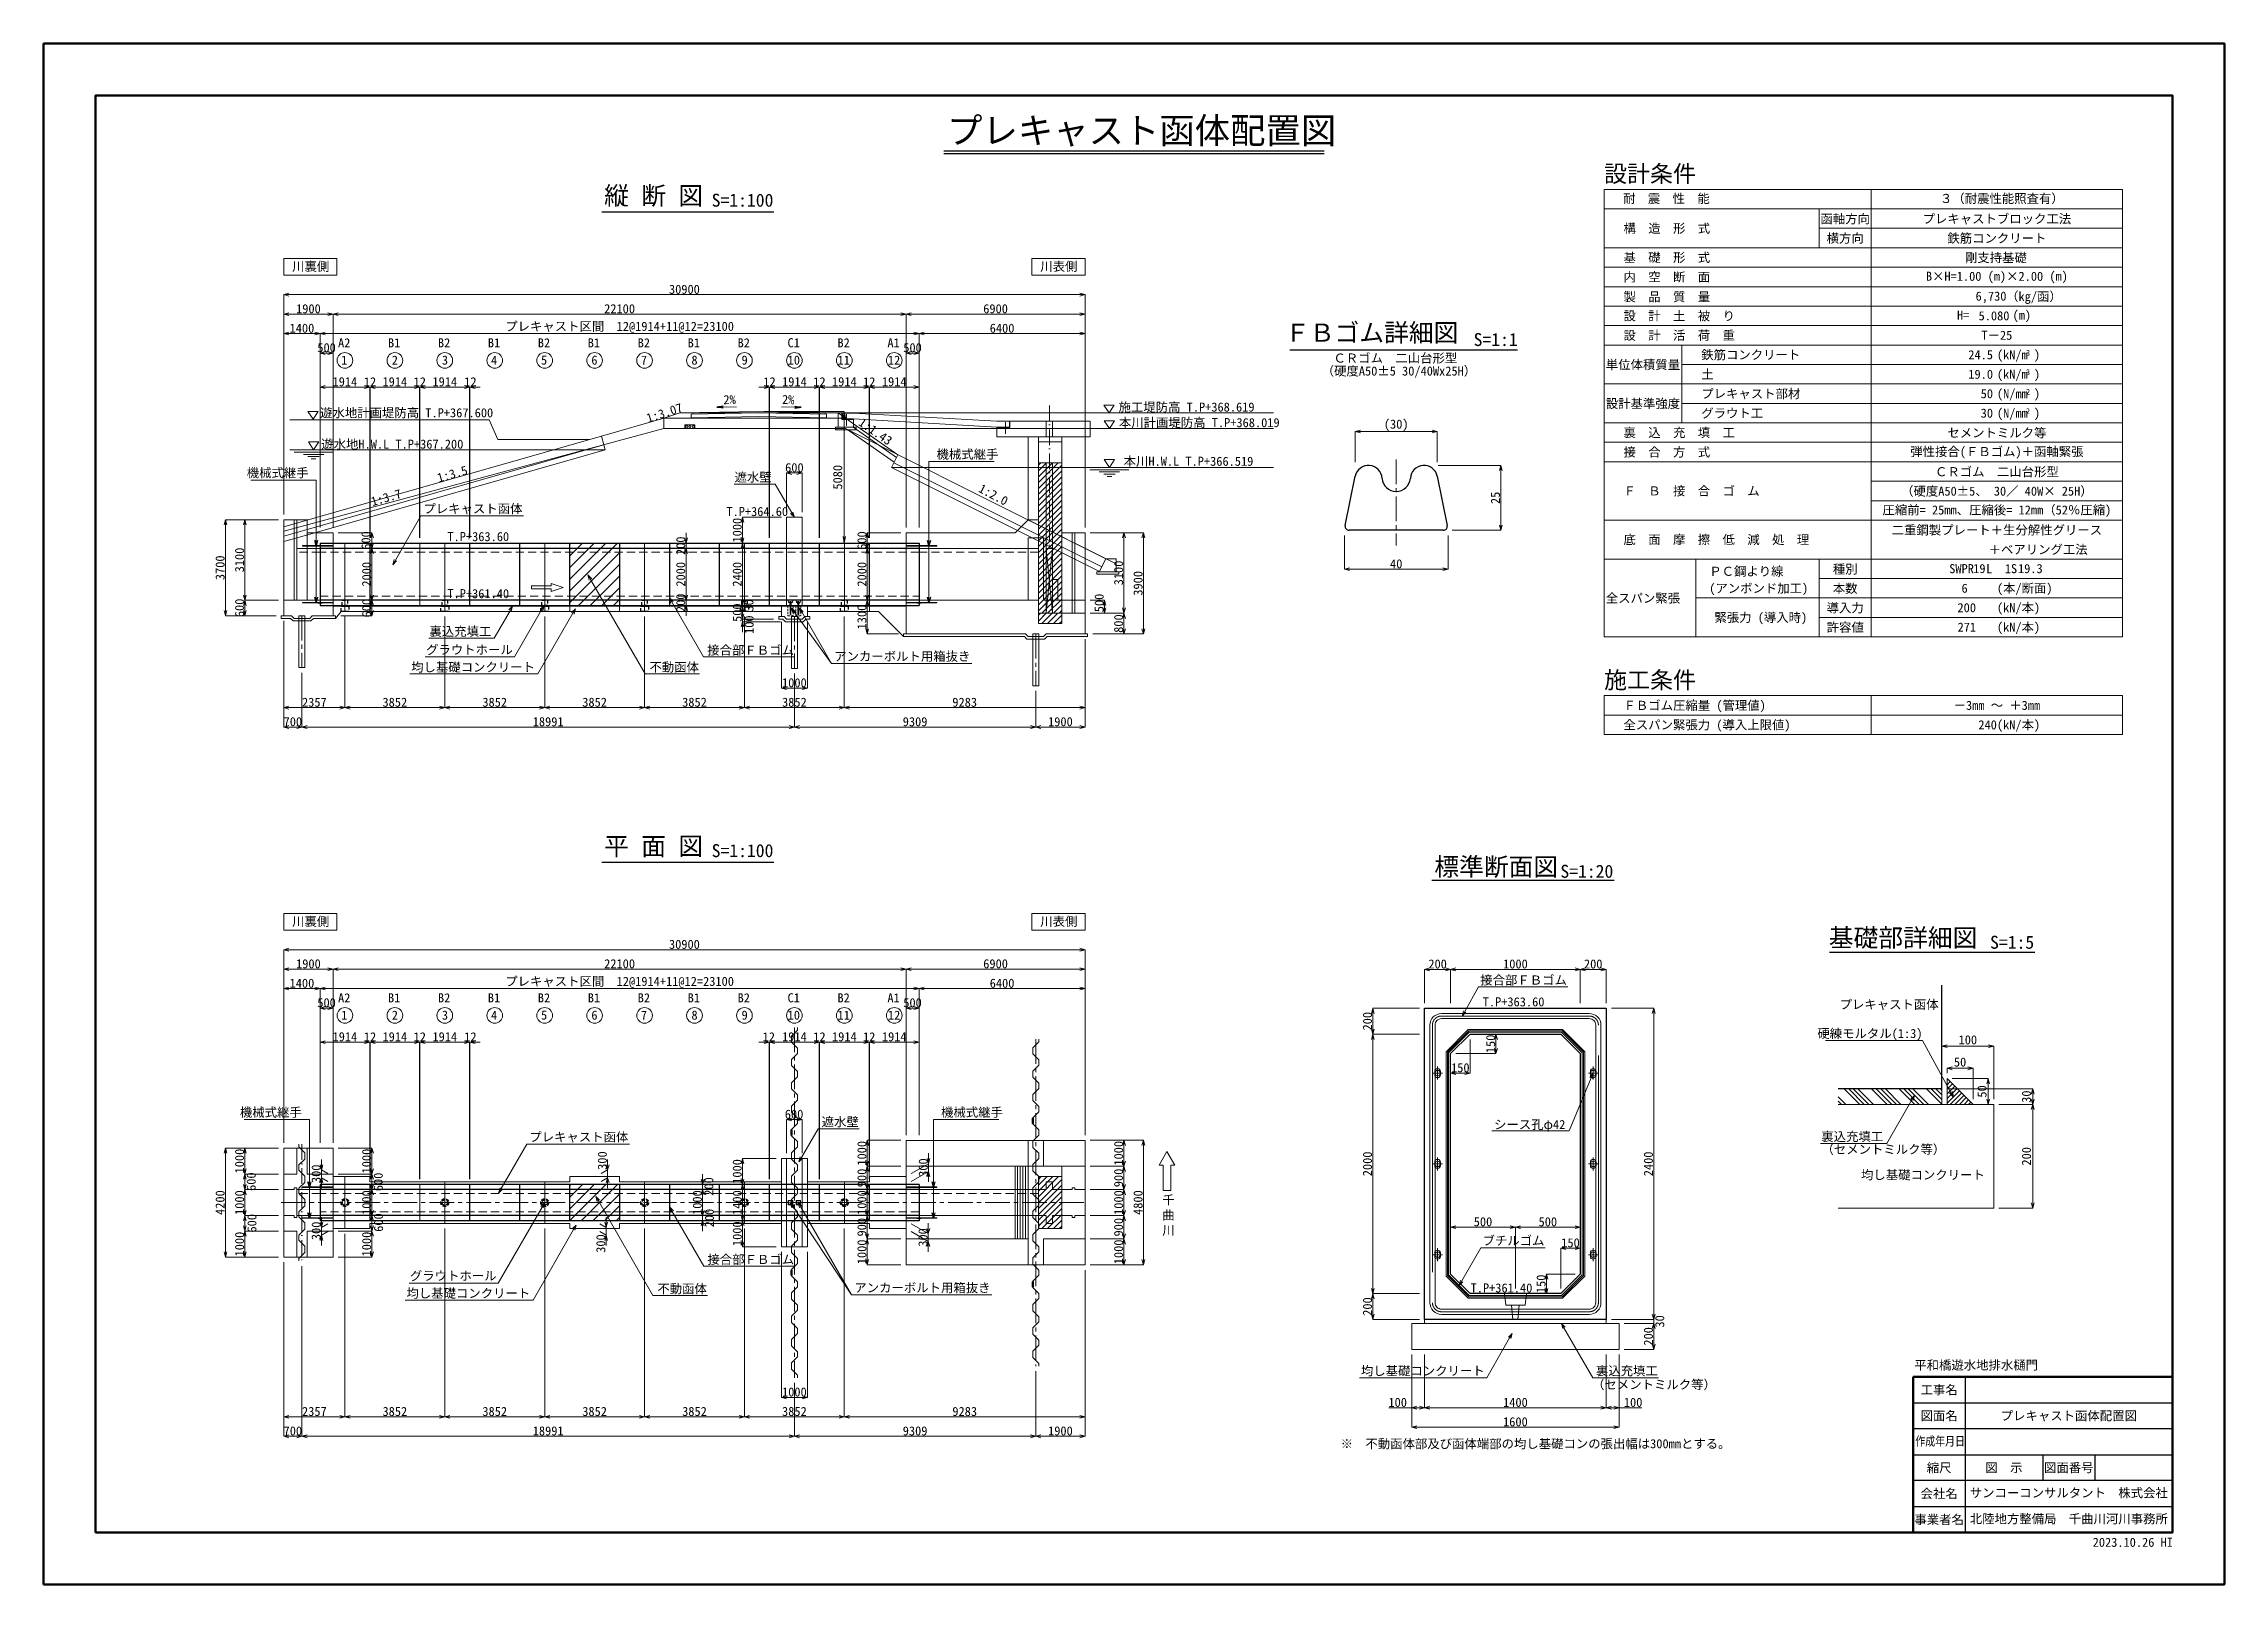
# Model space of a CAD drawing. Extents: x 0 to 319474, y 0 to 59400.
# Drawn here: x 0 to 84100, y 0 to 59400 of the extents above; entities that cross this region are included whole.
import ezdxf
from ezdxf import colors
from ezdxf.entities.mleader import LeaderData, LeaderLine
from ezdxf.enums import TextEntityAlignment as Align
from ezdxf.math import Vec2, Vec3

# ---------------------------------------------------------------- set-up
doc = ezdxf.new("R2010")
doc.units = 0
doc.header["$LTSCALE"] = 100
for name, pattern in [('CENTER2', [14.2875, 9.525, -1.5875, 1.5875, -1.5875]), ('HIDDEN', [0.375, 0.25, -0.125]), ('HIDDEN2', [4.7625, 3.175, -1.5875]), ('SXF_一点短鎖線', [9.25, 6, -1.5, 0.25, -1.5])]:
    doc.linetypes.add(name, pattern=pattern)
for name, color, linetype, lineweight in [('0その他', 7, 'Continuous', 13), ('0中心線', 7, 'CENTER2', 5), ('0寸法', 7, 'Continuous', 5), ('0文字', 41, 'Continuous', 5), ('0設計条件', 7, 'Continuous', 13), ('1Pca-BOX', 3, 'Continuous', 25), ('1Pca-BOX割付', 4, 'Continuous', 13), ('1アンカーボルト孔', 30, 'Continuous', 13), ('1グラウトホール', 1, 'HIDDEN2', 25), ('1シース・トランペットシース', 4, 'Continuous', 13), ('2地盤', 6, 'HIDDEN2', 9), ('2均し基礎コンクリート', 140, 'Continuous', 13), ('2現場打ち・増しコン', 1, 'HIDDEN2', 13), ('2硬練モルタル', 253, 'Continuous', 13), ('2裏込充填工', 6, 'Continuous', 13), ('2遮水・可とう矢板', 43, 'Continuous', 13), ('3FBゴム', 181, 'Continuous', 13), ('3ブチルゴム等', 173, 'Continuous', 13), ('3機械式継手', 220, 'Continuous', 13), ('3金具', 243, 'Continuous', 13), ('D-TTL', 2, 'Continuous', 50), ('D-TTL-FRAM', 7, 'Continuous', 50), ('D-TTL-LINE', 7, 'Continuous', 25), ('D-TTL-TXT', 7, 'Continuous', 25)]:
    doc.layers.add(name, color=color, linetype=linetype, lineweight=lineweight)
doc.layers.add('0タイトル', color=7, linetype='Continuous')
doc.layers.add('D-WORK作業ﾚｲﾔ', color=9, linetype='Continuous', lineweight=5, plot=False)
doc.styles.add('寸法文字', font='MS Gothic.ttf')
doc.dimstyles.new('1／1', dxfattribs={"dimscale": 100, "dimtxt": 3.5, "dimasz": 2, "dimexe": 0, "dimexo": 2, "dimgap": 0.3, "dimtad": 1, "dimdec": 0, "dimlfac": 0.01, "dimdsep": 46, "dimtxsty": '寸法文字', "dimblk": 'OPEN30', "dimcen": 2.5, "dimclrd": 256, "dimclre": 256, "dimclrt": 256, "dimadec": 0, "dimazin": 0, "dimtfac": 1, "dimtdec": 0, "dimtix": 1, "dimtmove": 2, "dimatfit": 3, "dimldrblk": 'OPEN30', "dimfxl": 1, "dimlwd": -1, "dimlwe": -1, "dimarcsym": 0})
doc.dimstyles.new('1／100', dxfattribs={"dimscale": 100, "dimtxt": 3.5, "dimasz": 2, "dimexe": 0, "dimexo": 2, "dimgap": 0.3, "dimtad": 1, "dimdec": 0, "dimzin": 1, "dimdsep": 46, "dimtxsty": '寸法文字', "dimblk": 'OPEN30', "dimcen": 2.5, "dimclrd": 256, "dimclre": 256, "dimclrt": 256, "dimadec": 0, "dimazin": 0, "dimtfac": 1, "dimtdec": 0, "dimtmove": 0, "dimatfit": 3, "dimldrblk": 'OPEN30', "dimfxl": 1, "dimlwd": -1, "dimlwe": -1, "dimarcsym": 0})
doc.dimstyles.new('1／20', dxfattribs={"dimscale": 100, "dimtxt": 3.5, "dimasz": 2, "dimexe": 0, "dimexo": 2, "dimgap": 0.3, "dimtad": 1, "dimdec": 0, "dimlfac": 0.2, "dimzin": 1, "dimdsep": 46, "dimtxsty": '寸法文字', "dimblk": 'OPEN30', "dimcen": 2.5, "dimclrd": 256, "dimclre": 256, "dimclrt": 256, "dimadec": 0, "dimazin": 0, "dimtfac": 1, "dimtdec": 0, "dimtmove": 0, "dimatfit": 3, "dimldrblk": 'OPEN30', "dimfxl": 1, "dimlwd": -1, "dimlwe": -1, "dimarcsym": 0})
doc.dimstyles.new('1／5', dxfattribs={"dimscale": 100, "dimtxt": 3.5, "dimasz": 2, "dimexe": 0, "dimexo": 2, "dimtad": 1, "dimdec": 0, "dimlfac": 0.05, "dimzin": 1, "dimdsep": 46, "dimtxsty": '寸法文字', "dimblk": 'OPEN30', "dimcen": 2.5, "dimclre": 256, "dimclrt": 256, "dimadec": 0, "dimazin": 0, "dimtfac": 1, "dimtdec": 0, "dimtmove": 0, "dimatfit": 3, "dimldrblk": 'OPEN30', "dimfxl": 1, "dimlwd": -1, "dimlwe": -1, "dimarcsym": 0})
doc.dimstyles.new('DIM-100-F', dxfattribs={"dimscale": 100, "dimtxt": 3.5, "dimasz": 2.5, "dimexe": 0, "dimexo": 2, "dimgap": 0.8, "dimtad": 1, "dimdec": 0, "dimzin": 0, "dimdsep": 46, "dimtxsty": '寸法文字', "dimblk": 'OPEN', "dimcen": 0.1, "dimclrd": 256, "dimclre": 256, "dimclrt": 256, "dimaunit": 1, "dimadec": 4, "dimazin": 0, "dimtfac": 1, "dimtdec": 0, "dimtmove": 2, "dimatfit": 3, "dimldrblk": 'OPEN', "dimfxl": 1, "dimtolj": 1, "dimtzin": 0, "dimlwd": -1, "dimlwe": -1, "dimarcsym": 2})

msp = doc.modelspace()

# ---------------------------------------------------------------- texts
at = {"layer": '0タイトル', "style": '寸法文字'}
for s, height, p in [('プレキャスト函体配置図', 1000, (34843.1, 55550.8)), ('S=1:1', 500, (55146.8, 47741.1)), ('標準断面図', 700, (53632.7, 27316.9)), ('S=1:20', 500, (58492.9, 27241.1)), ('基礎部詳細図', 700, (68843.9, 24578.7)), ('S=1:5', 500, (75064.2, 24504.9))]:
    msp.add_text(s, height=height, dxfattribs=at).set_placement(p)
for s, height, p in [('縦 断 図', 700, (23525, 52977.1)), ('S=1:100', 500, (26953.1, 52964.2)), ('ＦＢゴム詳細図', 700, (51216.4, 47696.5)), ('ＣＲゴム\u3000二山台形型', 350, (52127.8, 46997.8)), ('（硬度A50±5 30/40Wx25H）', 350, (52266.8, 46498.6)), ('平 面 図', 700, (23525, 27900.2)), ('S=1:100', 500, (26953.1, 27887.4))]:
    msp.add_text(s, height=height, dxfattribs=at).set_placement(p, align=Align.BOTTOM_CENTER)
msp.add_text('2023.10.26 HI', height=350, dxfattribs=at).set_placement((82115.1, 1448), align=Align.RIGHT)
at = {"layer": '0文字', "style": '寸法文字'}
for s, p in [('川裏側', (9583.5, 50637.6)), ('川表側', (38434.6, 50637.6)), ('川裏側', (9583.5, 25384.3)), ('川表側', (38434.6, 25384.3)), ('プレキャスト函体', (69260.4, 22183.6)), ('均し基礎コンクリート', (70086.9, 15613.1)), ('※\u3000不動函体部及び函体端部の均し基礎コンの張出幅は300mmとする。', (50018.7, 5247.7))]:
    msp.add_text(s, height=350, dxfattribs=at).set_placement(p)
for s, rotation, p in [('1:3.07', 18.052225, (23314.5, 44778.5)), ('1:1.43', 325.069377, (31395.7, 44714)), ('1:3.5', 15.945396, (15237.6, 42479.1)), ('1:3.7', 16, (12683.6, 41568)), ('1:2.0', 332, (36022, 42138.1))]:
    msp.add_text(s, height=350, rotation=rotation, dxfattribs=at).set_placement(p)
for rotation, p in [(1.145763, (26457.7, 45502.9)), (358.854237, (28711.3, 45503))]:
    msp.add_text('2%', height=350, rotation=rotation, dxfattribs=at).set_placement(p, align=Align.CENTER)
at = {"layer": '0文字', "ltscale": 0.01, "style": '寸法文字'}
for s, p in [('施工堤防高 T.P+368.619', (41454.8, 45213.7)), ('遊水地計画堤防高 T.P+367.600', (10662.3, 44992.9)), ('本川計画堤防高 T.P+368.019', (41468.1, 44613.7)), ('遊水地H.W.L T.P+367.200', (10706.8, 43785.2)), ('本川H.W.L T.P+366.519', (41650.1, 43124.6)), ('T.P+363.60', (15572.5, 40221.1)), ('T.P+361.40', (15571.1, 38021.1))]:
    msp.add_text(s, height=350, dxfattribs=at).set_placement(p)
at = {"layer": '0文字', "char_height": 350, "style": '寸法文字'}
for s, insert, attachment_point in [('A2', (11592.3, 47866.4), 5), ('B1', (13518, 47865.8), 5), ('B2', (15444, 47865.8), 5), ('B1', (17370, 47865.8), 5), ('B2', (19296, 47865.8), 5), ('B1', (21222, 47865.8), 5), ('B2', (23148, 47865.8), 5), ('B1', (25074, 47865.8), 5), ('B2', (27000, 47865.8), 5), ('C1', (28926, 47865.8), 5), ('B2', (30852, 47865.8), 5), ('A1', (32778, 47865.8), 5), ('1', (11596.7, 47197.5), 5), ('2', (13546.2, 47197), 5), ('3', (15478.2, 47197), 5), ('4', (17374.4, 47197), 5), ('5', (19300.4, 47197), 5), ('6', (21242, 47197), 5), ('7', (23152.4, 47197), 5), ('8', (25102.2, 47197), 5), ('9', (27034.2, 47197), 5), ('10', (28930.4, 47197), 5), ('11', (30856.4, 47197), 5), ('12', (32798, 47197), 5), ('機械式継手', (34435.5, 43355.4), 7), ('機械式継手', (10220.1, 42640.7), 9), ('T.P+364.60', (26330, 41537.1), 1), ('A2', (11592.6, 22613.1), 5), ('B1', (13518.3, 22612.5), 5), ('B2', (15444.3, 22612.5), 5), ('B1', (17370.3, 22612.5), 5), ('B2', (19296.3, 22612.5), 5), ('B1', (21222.3, 22612.5), 5), ('B2', (23148.3, 22612.5), 5), ('B1', (25074.3, 22612.5), 5), ('B2', (27000.3, 22612.5), 5), ('C1', (28926.3, 22612.5), 5), ('B2', (30852.3, 22612.5), 5), ('A1', (32778.3, 22612.5), 5), ('1', (11597, 21944.2), 5), ('2', (13546.5, 21943.7), 5), ('3', (15478.5, 21943.7), 5), ('4', (17374.7, 21943.7), 5), ('5', (19300.7, 21943.7), 5), ('6', (21242.3, 21943.7), 5), ('7', (23152.7, 21943.7), 5), ('8', (25102.5, 21943.7), 5), ('9', (27034.5, 21943.7), 5), ('10', (28930.7, 21943.7), 5), ('11', (30856.7, 21943.7), 5), ('12', (32798.3, 21943.7), 5), ('T.P+363.60', (57879.1, 22634.2), 3), ('機械式継手', (9957.1, 17985.9), 9), ('機械式継手', (34608.9, 17985.9), 7), ('（セメントミルク等）', (68561.2, 16948.7), 1), ('千\\P曲\\P川\u3000', (43140.6, 13436.5), 7), ('T.P+361.40', (57411.6, 11603.7), 3), ('（セメントミルク等）', (59716.9, 7878.2), 1)]:
    msp.add_mtext(s, dxfattribs=dict(at, insert=insert, attachment_point=attachment_point))
at = {"layer": '0文字', "insert": (72458.7, 20970.4), "char_height": 350, "width": 4564, "attachment_point": 9, "style": '寸法文字'}
msp.add_mtext('硬練モルタル(1:3)', dxfattribs=at)
at = {"layer": '0設計条件', "style": '寸法文字'}
for s, height, p in [('設計条件', 650, (60177, 54382.7)), ('構\u3000造\u3000形\u3000式', 350, (60927, 52279.3)), ('基\u3000礎\u3000形\u3000式', 350, (60927, 51154.3)), ('内\u3000空\u3000断\u3000面', 350, (60927, 50404.3)), ('製\u3000品\u3000質\u3000量', 350, (60927, 49641.1)), ('（kg/函）', 350, (75682.3, 49654.3)), ('設\u3000計\u3000土\u3000被\u3000り', 350, (60927, 48904.3)), ('設\u3000計\u3000活\u3000荷\u3000重', 350, (60927, 48154.3)), ('鉄筋コンクリート', 350, (63927, 47404.3)), ('(kN/m )', 350, (75327, 47404.3)), ('土', 350, (63927, 46654.3)), ('(kN/m )', 350, (75327, 46654.3)), ('プレキャスト部材', 350, (63927, 45904.3)), ('(N/mm )', 350, (75327, 45904.3)), ('裏\u3000込\u3000充\u3000填\u3000工', 350, (60927, 44404.3)), ('グラウト工', 350, (63927, 45154.3)), ('(N/mm )', 350, (75327, 45154.3)), ('接\u3000合\u3000方\u3000式', 350, (60927, 43654.3)), ('Ｆ\u3000Ｂ\u3000接\u3000合\u3000ゴ\u3000ム', 350, (60927, 42154.3)), ('底\u3000面\u3000摩\u3000擦\u3000低\u3000減\u3000処\u3000理', 350, (60927, 40279.3)), ('ＰＣ鋼より線', 350, (64233.5, 39056.8)), ('(アンボンド加工)', 350, (64233.5, 38404.3)), ('(本/断面)', 350, (75327, 38404.3)), ('(kN/本)', 350, (75327, 37654.3)), ('緊張力 (導入時)', 350, (64433.9, 37279.3)), ('(kN/本)', 350, (75327, 36904.3)), ('施工条件', 650, (60177, 34866.5)), ('ＦＢゴム圧縮量 (管理値)', 350, (60927, 33888.1)), ('全スパン緊張力 (導入上限値)', 350, (60927, 33138.1)), ('(kN/本)', 350, (75327, 33138.1))]:
    msp.add_text(s, height=height, dxfattribs=at).set_placement(p, align=Align.MIDDLE_LEFT)
for s, p in [('耐\u3000震\u3000性\u3000能', (60910.9, 53255.3)), ('３（耐震性能照査有）', (73129.5, 53255.3))]:
    msp.add_text(s, height=350, dxfattribs=at).set_placement(p)
for s, height, p in [('函軸方向', 350, (69477, 52654.3)), ('プレキャストブロック工法', 350, (75327, 52654.3)), ('横方向', 350, (69477, 51904.3)), ('鉄筋コンクリート', 350, (75327, 51904.3)), ('剛支持基礎', 350, (75288.1, 51154.3)), ('B×H=1.00 (m)×2.00 (m)', 350, (75327, 50404.3)), ('6,730', 350, (75100.6, 49620.3)), ('H=       (m)', 350, (75216.2, 48904.3)), ('5.080', 350, (75216.2, 48904.3)), ('T－25', 350, (75327, 48154.3)), ('単位体積質量', 350, (61677, 47029.3)), ('3', 225, (76527, 47479.3)), ('3', 225, (76527, 46729.3)), ('設計基準強度', 350, (61677, 45529.3)), ('2', 225, (76527, 45979.3)), ('セメントミルク等', 350, (75327, 44404.3)), ('2', 225, (76527, 45229.3)), ('弾性接合(ＦＢゴム)＋函軸緊張', 350, (75327, 43654.3)), ('ＣＲゴム\u3000二山台形型', 350, (75327, 42904.3)), ('（硬度A50±5、 30／ 40W× 25H）', 350, (75327, 42154.3)), ('圧縮前= 25mm、圧縮後= 12mm（52％圧縮)', 350, (75327, 41404.3)), ('二重鋼製プレート＋生分解性グリース', 350, (75327, 40654.3)), ('＋ベアリング工法', 350, (76917, 39904.3)), ('種別', 350, (69477, 39147.6)), ('SWPR  L\u30001S', 350, (74797.7, 39159)), ('19', 350, (74651.7, 39159.3)), ('19.3', 350, (76616.9, 39159)), ('全スパン緊張', 350, (61677, 38029.3)), ('導入力', 350, (69477, 37654.3)), ('本数', 350, (69477, 38404.3)), ('許容値', 350, (69477, 36904.3)), ('－3㎜ ～ ＋3㎜', 350, (75327, 33888.1))]:
    msp.add_text(s, height=height, dxfattribs=at).set_placement(p, align=Align.MIDDLE)
for s, p in [('24.5', (75177, 47404.3)), ('19.0', (75177, 46654.3)), ('50', (75177, 45904.3)), ('30', (75177, 45154.3)), ('6', (74201, 38404.3)), ('200', (74521.5, 37654.3)), ('271', (74524.6, 36904.3)), ('240', (75327, 33138.1))]:
    msp.add_text(s, height=350, dxfattribs=at).set_placement(p, align=Align.MIDDLE_RIGHT)
at = {"layer": 'D-TTL-TXT', "style": '寸法文字'}
msp.add_text('平和橋遊水地排水樋門', height=350, dxfattribs=at).set_placement((72139.7, 8175.6), align=Align.BOTTOM_LEFT)
for s, p in [('工事名', (73100, 7500)), ('図面名', (73100, 6500)), ('プレキャスト函体配置図', (78100, 6500)), ('縮尺', (73100, 4500)), ('図\u3000示', (75600, 4500)), ('図面番号', (78100, 4500)), ('会社名', (73100, 3500)), ('事業者名', (73100, 2500))]:
    msp.add_text(s, height=350, dxfattribs=at).set_placement(p, align=Align.MIDDLE_CENTER)
at = {"layer": 'D-TTL-TXT', "style": '寸法文字', "width": 0.84179}
msp.add_text('作成年月日', height=350, dxfattribs=at).set_placement((72180.6, 5346.8), (74095, 5346.8), align=Align.FIT)
at = {"layer": 'D-TTL-TXT', "color": 7, "style": '寸法文字'}
for s, p in [('サンコーコンサルタント\u3000株式会社', (78100, 3528.6)), ('北陸地方整備局  千曲川河川事務所', (78100, 2528.6))]:
    msp.add_text(s, height=350, dxfattribs=at).set_placement(p, align=Align.MIDDLE_CENTER)

# ---------------------------------------------------------------- blocks, each defined once
blk = doc.blocks.new('_Open30')
at = {"color": 0, "linetype": 'ByBlock', "lineweight": -2}
for p, q in [((-1, 0.27), (0, 0)), ((0, 0), (-1, -0.27)), ((0, 0), (-1, 0))]:
    blk.add_line(p, q, dxfattribs=at)
blk = doc.blocks.new('*D6')
at = {"layer": '0寸法', "transparency": 16777216}
for p, q in [((73207, 20203), (73207, 20753)), ((75207, 18703), (75207, 20753))]:
    blk.add_line(p, q, dxfattribs=at)
at = {"layer": '0寸法', "color": 0, "transparency": 16777216}
blk.add_line((73407, 20753), (75007, 20753), dxfattribs=at)
at = {"layer": 'Defpoints', "color": 0, "transparency": 16777216}
for p in [(75207, 20753), (73207, 20003), (75207, 18503)]:
    blk.add_point(p, dxfattribs=at)
at = {"layer": '0寸法', "color": 0, "transparency": 16777216, "xscale": 200, "yscale": 200, "zscale": 200, "rotation": 180}
blk.add_blockref('_Open30', (73207, 20753), dxfattribs=at)
at = {"layer": '0寸法', "color": 0, "transparency": 16777216, "xscale": 200, "yscale": 200, "zscale": 200}
blk.add_blockref('_Open30', (75207, 20753), dxfattribs=at)
at = {"layer": '0寸法', "transparency": 16777216, "insert": (74207, 20991), "char_height": 350, "attachment_point": 5, "style": '寸法文字'}
blk.add_mtext('100', dxfattribs=at)
blk = doc.blocks.new('*D7')
at = {"layer": '0寸法', "transparency": 16777216}
for p, q in [((73407, 19703), (73407, 19896)), ((74407, 18703), (74407, 19896))]:
    blk.add_line(p, q, dxfattribs=at)
at = {"layer": '0寸法', "color": 0, "transparency": 16777216}
blk.add_line((74207, 19896), (73607, 19896), dxfattribs=at)
at = {"layer": 'Defpoints', "color": 0, "transparency": 16777216}
for p in [(73407, 19896), (73407, 19503), (74407, 18503)]:
    blk.add_point(p, dxfattribs=at)
at = {"layer": '0寸法', "color": 0, "transparency": 16777216, "xscale": 200, "yscale": 200, "zscale": 200, "rotation": 180}
blk.add_blockref('_Open30', (73407, 19896), dxfattribs=at)
at = {"layer": '0寸法', "color": 0, "transparency": 16777216, "xscale": 200, "yscale": 200, "zscale": 200}
blk.add_blockref('_Open30', (74407, 19896), dxfattribs=at)
at = {"layer": '0寸法', "transparency": 16777216, "insert": (73907, 20133), "char_height": 350, "attachment_point": 5, "style": '寸法文字'}
blk.add_mtext('50', dxfattribs=at)
blk = doc.blocks.new('*D8')
at = {"layer": '0寸法', "transparency": 16777216}
for p, q in [((75407, 18503), (76707, 18503)), ((75407, 14503), (76707, 14503))]:
    blk.add_line(p, q, dxfattribs=at)
at = {"layer": '0寸法', "color": 0, "transparency": 16777216}
blk.add_line((76707, 14703), (76707, 18303), dxfattribs=at)
at = {"layer": 'Defpoints', "color": 0, "transparency": 16777216}
for p in [(75207, 18503), (76707, 18503), (75207, 14503)]:
    blk.add_point(p, dxfattribs=at)
at = {"layer": '0寸法', "color": 0, "transparency": 16777216, "xscale": 200, "yscale": 200, "zscale": 200}
for p, rotation in [((76707, 18503), 90), ((76707, 14503), 270)]:
    blk.add_blockref('_Open30', p, dxfattribs=dict(at, rotation=rotation))
at = {"layer": '0寸法', "transparency": 16777216, "insert": (76469, 16503), "char_height": 350, "attachment_point": 5, "rotation": 90, "style": '寸法文字'}
blk.add_mtext('200', dxfattribs=at)
blk = doc.blocks.new('*D12')
at = {"layer": '0寸法', "transparency": 16777216}
for p, q in [((73407, 19103), (76707, 19103)), ((75407, 18503), (76707, 18503))]:
    blk.add_line(p, q, dxfattribs=at)
at = {"layer": '0寸法', "color": 0, "transparency": 16777216}
blk.add_line((76707, 18703), (76707, 18903), dxfattribs=at)
at = {"layer": 'Defpoints', "color": 0, "transparency": 16777216}
for p in [(73207, 19103), (75207, 18503), (76707, 19103)]:
    blk.add_point(p, dxfattribs=at)
at = {"layer": '0寸法', "color": 0, "transparency": 16777216, "xscale": 200, "yscale": 200, "zscale": 200}
for p, rotation in [((76707, 19103), 90), ((76707, 18503), 270)]:
    blk.add_blockref('_Open30', p, dxfattribs=dict(at, rotation=rotation))
at = {"layer": '0寸法', "transparency": 16777216, "insert": (76469, 18803), "char_height": 350, "attachment_point": 5, "rotation": 90, "style": '寸法文字'}
blk.add_mtext('30', dxfattribs=at)
blk = doc.blocks.new('*D13')
at = {"layer": '0寸法', "transparency": 16777216}
for p, q in [((73607, 19503), (74992, 19503)), ((74607, 18503), (74992, 18503))]:
    blk.add_line(p, q, dxfattribs=at)
at = {"layer": '0寸法', "color": 0, "transparency": 16777216}
blk.add_line((74992, 18703), (74992, 19303), dxfattribs=at)
at = {"layer": 'Defpoints', "color": 0, "transparency": 16777216}
for p in [(73407, 19503), (74992, 19503), (74407, 18503)]:
    blk.add_point(p, dxfattribs=at)
at = {"layer": '0寸法', "color": 0, "transparency": 16777216, "xscale": 200, "yscale": 200, "zscale": 200}
for p, rotation in [((74992, 19503), 90), ((74992, 18503), 270)]:
    blk.add_blockref('_Open30', p, dxfattribs=dict(at, rotation=rotation))
at = {"layer": '0寸法', "transparency": 16777216, "insert": (74755, 19003), "char_height": 350, "attachment_point": 5, "rotation": 90, "style": '寸法文字'}
blk.add_mtext('50', dxfattribs=at)
blk = doc.blocks.new('*D9')
at = {"layer": '0寸法', "transparency": 16777216}
for p, q in [((53785, 43138), (56195, 43138)), ((56195, 42938), (56195, 40838)), ((54326, 40638), (56195, 40638))]:
    blk.add_line(p, q, dxfattribs=at)
at = {"layer": 'Defpoints', "color": 0, "transparency": 16777216}
for p in [(53585, 43138), (54126, 40638), (56195, 40638)]:
    blk.add_point(p, dxfattribs=at)
at = {"layer": '0寸法', "transparency": 16777216, "xscale": 200, "yscale": 200, "zscale": 200}
for p, rotation in [((56195, 43138), 90), ((56195, 40638), 270)]:
    blk.add_blockref('_Open30', p, dxfattribs=dict(at, rotation=rotation))
at = {"layer": '0寸法', "transparency": 16777216, "insert": (55990, 41888), "char_height": 350, "attachment_point": 5, "rotation": 90, "style": '寸法文字'}
blk.add_mtext('25', dxfattribs=at)
blk = doc.blocks.new('*D10')
at = {"layer": '0寸法', "transparency": 16777216}
for p, q in [((50579, 43266), (50579, 44449)), ((50779, 44449), (53545, 44449)), ((53745, 43266), (53745, 44449))]:
    blk.add_line(p, q, dxfattribs=at)
at = {"layer": 'Defpoints', "color": 0, "transparency": 16777216}
for p in [(53745, 44449), (50579, 43066), (53745, 43066)]:
    blk.add_point(p, dxfattribs=at)
at = {"layer": '0寸法', "transparency": 16777216, "xscale": 200, "yscale": 200, "zscale": 200, "rotation": 180}
blk.add_blockref('_Open30', (50579, 44449), dxfattribs=at)
at = {"layer": '0寸法', "transparency": 16777216, "xscale": 200, "yscale": 200, "zscale": 200}
blk.add_blockref('_Open30', (53745, 44449), dxfattribs=at)
at = {"layer": '0寸法', "transparency": 16777216, "insert": (52162, 44684), "char_height": 350, "attachment_point": 5, "style": '寸法文字'}
blk.add_mtext('(30)', dxfattribs=at)
blk = doc.blocks.new('*D11')
at = {"layer": '0寸法', "transparency": 16777216}
for p, q in [((50162, 40438), (50162, 39138)), ((54162, 40438), (54162, 39138)), ((50362, 39138), (53962, 39138))]:
    blk.add_line(p, q, dxfattribs=at)
at = {"layer": 'Defpoints', "color": 0, "transparency": 16777216}
for p in [(50162, 40638), (54162, 40638), (54162, 39138)]:
    blk.add_point(p, dxfattribs=at)
at = {"layer": '0寸法', "transparency": 16777216, "xscale": 200, "yscale": 200, "zscale": 200, "rotation": 180}
blk.add_blockref('_Open30', (50162, 39138), dxfattribs=at)
at = {"layer": '0寸法', "transparency": 16777216, "xscale": 200, "yscale": 200, "zscale": 200}
blk.add_blockref('_Open30', (54162, 39138), dxfattribs=at)
at = {"layer": '0寸法', "transparency": 16777216, "insert": (52162, 39343), "char_height": 350, "attachment_point": 5, "style": '寸法文字'}
blk.add_mtext('40', dxfattribs=at)
blk = doc.blocks.new('_Open')
at = {"color": 0, "linetype": 'ByBlock', "lineweight": -2}
for p, q in [((-1, 0.17), (0, 0)), ((-1, -0.17), (0, 0)), ((0, 0), (-1, 0))]:
    blk.add_line(p, q, dxfattribs=at)
blk = doc.blocks.new('*D14')
at = {"layer": '0寸法', "ltscale": 0.01, "transparency": 16777216}
for p, q in [((27788, 45222), (30879, 45222)), ((30879, 44972), (30879, 40392)), ((29453, 40142), (30879, 40142))]:
    blk.add_line(p, q, dxfattribs=at)
at = {"layer": 'Defpoints', "color": 0, "ltscale": 0.01, "transparency": 16777216}
for p in [(27588, 45222), (29253, 40142), (30879, 40142)]:
    blk.add_point(p, dxfattribs=at)
at = {"layer": '0寸法', "ltscale": 0.01, "transparency": 16777216, "xscale": 250, "yscale": 250, "zscale": 250}
for p, rotation in [((30879, 45222), 90), ((30879, 40142), 270)]:
    blk.add_blockref('_Open', p, dxfattribs=dict(at, rotation=rotation))
at = {"layer": '0寸法', "ltscale": 0.01, "transparency": 16777216, "insert": (30624, 42682), "char_height": 350, "attachment_point": 5, "rotation": 90, "style": '寸法文字'}
blk.add_mtext('\\A1;5080', dxfattribs=at)
blk = doc.blocks.new('*D15')
at = {"layer": '0寸法', "transparency": 16777216}
for p, q in [((10662, 40742), (10662, 48222)), ((10862, 48222), (33562, 48222)), ((33762, 40742), (33762, 48222))]:
    blk.add_line(p, q, dxfattribs=at)
at = {"layer": 'Defpoints', "color": 0, "transparency": 16777216}
for p in [(33762, 48222), (10662, 40542), (33762, 40542)]:
    blk.add_point(p, dxfattribs=at)
at = {"layer": '0寸法', "transparency": 16777216, "xscale": 200, "yscale": 200, "zscale": 200, "rotation": 180}
blk.add_blockref('_Open30', (10662, 48222), dxfattribs=at)
at = {"layer": '0寸法', "transparency": 16777216, "xscale": 200, "yscale": 200, "zscale": 200}
blk.add_blockref('_Open30', (33762, 48222), dxfattribs=at)
at = {"layer": '0寸法', "transparency": 16777216, "insert": (22212, 48464), "char_height": 350, "attachment_point": 5, "style": '寸法文字'}
blk.add_mtext('プレキャスト区間\u300012@1914+11@12=23100', dxfattribs=at)
blk = doc.blocks.new('*D16')
at = {"layer": '0寸法', "transparency": 16777216}
for p, q in [((9262, 41242), (9262, 49722)), ((9462, 49722), (39962, 49722)), ((40162, 40742), (40162, 49722))]:
    blk.add_line(p, q, dxfattribs=at)
at = {"layer": 'Defpoints', "color": 0, "transparency": 16777216}
for p in [(40162, 49722), (9262, 41042), (40162, 40542)]:
    blk.add_point(p, dxfattribs=at)
at = {"layer": '0寸法', "transparency": 16777216, "xscale": 200, "yscale": 200, "zscale": 200, "rotation": 180}
blk.add_blockref('_Open30', (9262, 49722), dxfattribs=at)
at = {"layer": '0寸法', "transparency": 16777216, "xscale": 200, "yscale": 200, "zscale": 200}
blk.add_blockref('_Open30', (40162, 49722), dxfattribs=at)
at = {"layer": '0寸法', "transparency": 16777216, "insert": (24712, 49927), "char_height": 350, "attachment_point": 5, "style": '寸法文字'}
blk.add_mtext('30900', dxfattribs=at)
blk = doc.blocks.new('*D17')
at = {"layer": '0寸法', "transparency": 16777216}
for p, q in [((9262, 41242), (9262, 48222)), ((10462, 48222), (9462, 48222)), ((10662, 40742), (10662, 48222))]:
    blk.add_line(p, q, dxfattribs=at)
at = {"layer": 'Defpoints', "color": 0, "linetype": 'ByBlock', "transparency": 16777216}
for p in [(9262, 48222), (9262, 41042), (10662, 40542)]:
    blk.add_point(p, dxfattribs=at)
at = {"layer": '0寸法', "linetype": 'ByBlock', "transparency": 16777216, "xscale": 200, "yscale": 200, "zscale": 200, "rotation": 180}
blk.add_blockref('_Open30', (9262, 48222), dxfattribs=at)
at = {"layer": '0寸法', "linetype": 'ByBlock', "transparency": 16777216, "xscale": 200, "yscale": 200, "zscale": 200}
blk.add_blockref('_Open30', (10662, 48222), dxfattribs=at)
at = {"layer": '0寸法', "linetype": 'ByBlock', "transparency": 16777216, "insert": (9962, 48427), "char_height": 350, "attachment_point": 5, "style": '寸法文字'}
blk.add_mtext('1400', dxfattribs=at)
blk = doc.blocks.new('*D18')
at = {"layer": '0寸法', "transparency": 16777216}
for p, q in [((9262, 41242), (9262, 48972)), ((9462, 48972), (10962, 48972)), ((11162, 40742), (11162, 48972))]:
    blk.add_line(p, q, dxfattribs=at)
at = {"layer": 'Defpoints', "color": 0, "transparency": 16777216}
for p in [(11162, 48972), (9262, 41042), (11162, 40542)]:
    blk.add_point(p, dxfattribs=at)
at = {"layer": '0寸法', "transparency": 16777216, "xscale": 200, "yscale": 200, "zscale": 200, "rotation": 180}
blk.add_blockref('_Open30', (9262, 48972), dxfattribs=at)
at = {"layer": '0寸法', "transparency": 16777216, "xscale": 200, "yscale": 200, "zscale": 200}
blk.add_blockref('_Open30', (11162, 48972), dxfattribs=at)
at = {"layer": '0寸法', "transparency": 16777216, "insert": (10212, 49177), "char_height": 350, "attachment_point": 5, "style": '寸法文字'}
blk.add_mtext('1900', dxfattribs=at)
blk = doc.blocks.new('*D19')
at = {"layer": '0寸法', "transparency": 16777216}
for p, q in [((11162, 40742), (11162, 48972)), ((11362, 48972), (33062, 48972)), ((33262, 40742), (33262, 48972))]:
    blk.add_line(p, q, dxfattribs=at)
at = {"layer": 'Defpoints', "color": 0, "transparency": 16777216}
for p in [(33262, 48972), (11162, 40542), (33262, 40542)]:
    blk.add_point(p, dxfattribs=at)
at = {"layer": '0寸法', "transparency": 16777216, "xscale": 200, "yscale": 200, "zscale": 200, "rotation": 180}
blk.add_blockref('_Open30', (11162, 48972), dxfattribs=at)
at = {"layer": '0寸法', "transparency": 16777216, "xscale": 200, "yscale": 200, "zscale": 200}
blk.add_blockref('_Open30', (33262, 48972), dxfattribs=at)
at = {"layer": '0寸法', "transparency": 16777216, "insert": (22212, 49177), "char_height": 350, "attachment_point": 5, "style": '寸法文字'}
blk.add_mtext('22100', dxfattribs=at)
blk = doc.blocks.new('*D20')
at = {"layer": '0寸法', "transparency": 16777216}
for p, q in [((10662, 40742), (10662, 47472)), ((10962, 47472), (10862, 47472)), ((11162, 40742), (11162, 47472))]:
    blk.add_line(p, q, dxfattribs=at)
at = {"layer": 'Defpoints', "color": 0, "transparency": 16777216}
for p in [(10662, 47472), (10662, 40542), (11162, 40542)]:
    blk.add_point(p, dxfattribs=at)
at = {"layer": '0寸法', "transparency": 16777216, "xscale": 200, "yscale": 200, "zscale": 200, "rotation": 180}
blk.add_blockref('_Open30', (10662, 47472), dxfattribs=at)
at = {"layer": '0寸法', "transparency": 16777216, "xscale": 200, "yscale": 200, "zscale": 200}
blk.add_blockref('_Open30', (11162, 47472), dxfattribs=at)
at = {"layer": '0寸法', "transparency": 16777216, "insert": (10912, 47677), "char_height": 350, "attachment_point": 5, "style": '寸法文字'}
blk.add_mtext('500', dxfattribs=at)
blk = doc.blocks.new('*D21')
at = {"layer": '0寸法', "transparency": 16777216}
for p, q in [((33762, 40742), (33762, 48222)), ((33962, 48222), (39962, 48222)), ((40162, 40742), (40162, 48222))]:
    blk.add_line(p, q, dxfattribs=at)
at = {"layer": 'Defpoints', "color": 0, "linetype": 'ByBlock', "transparency": 16777216}
for p in [(40162, 48222), (33762, 40542), (40162, 40542)]:
    blk.add_point(p, dxfattribs=at)
at = {"layer": '0寸法', "linetype": 'ByBlock', "transparency": 16777216, "xscale": 200, "yscale": 200, "zscale": 200, "rotation": 180}
blk.add_blockref('_Open30', (33762, 48222), dxfattribs=at)
at = {"layer": '0寸法', "linetype": 'ByBlock', "transparency": 16777216, "xscale": 200, "yscale": 200, "zscale": 200}
blk.add_blockref('_Open30', (40162, 48222), dxfattribs=at)
at = {"layer": '0寸法', "linetype": 'ByBlock', "transparency": 16777216, "insert": (36962, 48427), "char_height": 350, "attachment_point": 5, "style": '寸法文字'}
blk.add_mtext('6400', dxfattribs=at)
blk = doc.blocks.new('*D22')
at = {"layer": '0寸法', "transparency": 16777216}
for p, q in [((33262, 40742), (33262, 48972)), ((33462, 48972), (39962, 48972)), ((40162, 40742), (40162, 48972))]:
    blk.add_line(p, q, dxfattribs=at)
at = {"layer": 'Defpoints', "color": 0, "transparency": 16777216}
for p in [(40162, 48972), (33262, 40542), (40162, 40542)]:
    blk.add_point(p, dxfattribs=at)
at = {"layer": '0寸法', "transparency": 16777216, "xscale": 200, "yscale": 200, "zscale": 200, "rotation": 180}
blk.add_blockref('_Open30', (33262, 48972), dxfattribs=at)
at = {"layer": '0寸法', "transparency": 16777216, "xscale": 200, "yscale": 200, "zscale": 200}
blk.add_blockref('_Open30', (40162, 48972), dxfattribs=at)
at = {"layer": '0寸法', "transparency": 16777216, "insert": (36712, 49177), "char_height": 350, "attachment_point": 5, "style": '寸法文字'}
blk.add_mtext('6900', dxfattribs=at)
blk = doc.blocks.new('*D23')
at = {"layer": '0寸法', "transparency": 16777216}
for p, q in [((33262, 40742), (33262, 47472)), ((33462, 47472), (33562, 47472)), ((33762, 40742), (33762, 47472))]:
    blk.add_line(p, q, dxfattribs=at)
at = {"layer": 'Defpoints', "color": 0, "transparency": 16777216}
for p in [(33762, 47472), (33262, 40542), (33762, 40542)]:
    blk.add_point(p, dxfattribs=at)
at = {"layer": '0寸法', "transparency": 16777216, "xscale": 200, "yscale": 200, "zscale": 200, "rotation": 180}
blk.add_blockref('_Open30', (33262, 47472), dxfattribs=at)
at = {"layer": '0寸法', "transparency": 16777216, "xscale": 200, "yscale": 200, "zscale": 200}
blk.add_blockref('_Open30', (33762, 47472), dxfattribs=at)
at = {"layer": '0寸法', "transparency": 16777216, "insert": (33509, 47677), "char_height": 350, "attachment_point": 5, "style": '寸法文字'}
blk.add_mtext('500', dxfattribs=at)
blk = doc.blocks.new('*U5')
at = {"layer": '0中心線', "ltscale": 0.1}
blk.add_line((682, 0), (-482, 0), dxfattribs=at)
at = {"layer": '3機械式継手'}
for p, q in [((-77, 8), (-482, 8)), ((-482, -8), (-482, 8)), ((-77, -13), (-77, 13)), ((-77, 13), (-22, 13)), ((-18, 13), (-22, 13)), ((-18, 13), (0, 13)), ((0, 13), (0, -13)), ((18, 13), (0, 13)), ((0, 13), (0, -13)), ((18, 13), (22, 13)), ((77, 13), (22, 13)), ((77, -13), (77, 13)), ((77, 8), (682, 8)), ((682, -8), (682, 8)), ((-77, -8), (-482, -8)), ((-77, -13), (-22, -13)), ((-18, -13), (-22, -13)), ((-18, -13), (0, -13)), ((18, -13), (0, -13)), ((18, -13), (22, -13)), ((77, -13), (22, -13)), ((77, -8), (682, -8))]:
    blk.add_line(p, q, dxfattribs=at)
at = {"layer": '3機械式継手', "linetype": 'HIDDEN2', "ltscale": 0.6}
for p, q in [((-77, 8), (0, 8)), ((-32, -8), (-32, 8)), ((-21, -8), (-21, 8)), ((77, 8), (0, 8)), ((21, -8), (21, 8)), ((32, -8), (32, 8)), ((-77, -8), (0, -8)), ((77, -8), (0, -8))]:
    blk.add_line(p, q, dxfattribs=at)
blk = doc.blocks.new('*D24')
at = {"layer": '0寸法', "transparency": 16777216}
for p, q in [((28453, 41142), (26954, 41142)), ((26954, 40342), (26954, 40942)), ((28453, 40142), (26954, 40142))]:
    blk.add_line(p, q, dxfattribs=at)
at = {"layer": 'Defpoints', "color": 0, "transparency": 16777216}
for p in [(26954, 41142), (28653, 41142), (28653, 40142)]:
    blk.add_point(p, dxfattribs=at)
at = {"layer": '0寸法', "transparency": 16777216, "xscale": 200, "yscale": 200, "zscale": 200}
for p, rotation in [((26954, 41142), 90), ((26954, 40142), 270)]:
    blk.add_blockref('_Open30', p, dxfattribs=dict(at, rotation=rotation))
at = {"layer": '0寸法', "transparency": 16777216, "insert": (26749, 40642), "char_height": 350, "attachment_point": 5, "rotation": 90, "style": '寸法文字'}
blk.add_mtext('1000', dxfattribs=at)
blk = doc.blocks.new('*D25')
at = {"layer": '0寸法', "transparency": 16777216}
for p, q in [((28653, 41342), (28653, 42847)), ((29053, 42847), (28853, 42847)), ((29253, 41342), (29253, 42847))]:
    blk.add_line(p, q, dxfattribs=at)
at = {"layer": 'Defpoints', "color": 0, "transparency": 16777216}
for p in [(28653, 42847), (28653, 41142), (29253, 41142)]:
    blk.add_point(p, dxfattribs=at)
at = {"layer": '0寸法', "transparency": 16777216, "xscale": 200, "yscale": 200, "zscale": 200, "rotation": 180}
blk.add_blockref('_Open30', (28653, 42847), dxfattribs=at)
at = {"layer": '0寸法', "transparency": 16777216, "xscale": 200, "yscale": 200, "zscale": 200}
blk.add_blockref('_Open30', (29253, 42847), dxfattribs=at)
at = {"layer": '0寸法', "transparency": 16777216, "insert": (28953, 43052), "char_height": 350, "attachment_point": 5, "style": '寸法文字'}
blk.add_mtext('600', dxfattribs=at)
blk = doc.blocks.new('*D26')
at = {"layer": '0寸法', "transparency": 16777216}
for p, q in [((28453, 40142), (26954, 40142)), ((26954, 39942), (26954, 37942)), ((28453, 37742), (26954, 37742))]:
    blk.add_line(p, q, dxfattribs=at)
at = {"layer": 'Defpoints', "color": 0, "transparency": 16777216}
for p in [(28653, 40142), (26954, 37742), (28653, 37742)]:
    blk.add_point(p, dxfattribs=at)
at = {"layer": '0寸法', "transparency": 16777216, "xscale": 200, "yscale": 200, "zscale": 200}
for p, rotation in [((26954, 40142), 90), ((26954, 37742), 270)]:
    blk.add_blockref('_Open30', p, dxfattribs=dict(at, rotation=rotation))
at = {"layer": '0寸法', "transparency": 16777216, "insert": (26749, 38942), "char_height": 350, "attachment_point": 5, "rotation": 90, "style": '寸法文字'}
blk.add_mtext('2400', dxfattribs=at)
blk = doc.blocks.new('*D27')
at = {"layer": '0寸法', "transparency": 16777216}
for p, q in [((28253, 37712), (26954, 37712)), ((26954, 37412), (26954, 37512)), ((28153, 37212), (26954, 37212))]:
    blk.add_line(p, q, dxfattribs=at)
at = {"layer": 'Defpoints', "color": 0, "transparency": 16777216}
for p in [(26954, 37712), (28353, 37212), (28453, 37712)]:
    blk.add_point(p, dxfattribs=at)
at = {"layer": '0寸法', "transparency": 16777216, "xscale": 200, "yscale": 200, "zscale": 200}
for p, rotation in [((26954, 37712), 90), ((26954, 37212), 270)]:
    blk.add_blockref('_Open30', p, dxfattribs=dict(at, rotation=rotation))
at = {"layer": '0寸法', "transparency": 16777216, "insert": (26749, 37462), "char_height": 350, "attachment_point": 5, "rotation": 90, "style": '寸法文字'}
blk.add_mtext('500', dxfattribs=at)
blk = doc.blocks.new('*D28')
at = {"layer": '0寸法', "transparency": 16777216}
for p, q in [((26954, 37942), (26954, 38142)), ((28253, 37742), (26954, 37742)), ((26954, 37712), (26954, 37742)), ((28253, 37712), (26954, 37712)), ((26954, 37512), (26954, 37312))]:
    blk.add_line(p, q, dxfattribs=at)
at = {"layer": 'Defpoints', "color": 0, "transparency": 16777216}
for p in [(26954, 37742), (28453, 37742), (28453, 37712)]:
    blk.add_point(p, dxfattribs=at)
at = {"layer": '0寸法', "transparency": 16777216, "xscale": 200, "yscale": 200, "zscale": 200}
for p, rotation in [((26954, 37742), 270), ((26954, 37712), 90)]:
    blk.add_blockref('_Open30', p, dxfattribs=dict(at, rotation=rotation))
at = {"layer": '0寸法', "transparency": 16777216, "insert": (27202, 37739), "char_height": 350, "attachment_point": 5, "rotation": 90, "style": '寸法文字'}
blk.add_mtext('30', dxfattribs=at)
blk = doc.blocks.new('*D29')
at = {"layer": '0寸法', "transparency": 16777216}
for p, q in [((26954, 37412), (26954, 37612)), ((28153, 37212), (26954, 37212)), ((26954, 37212), (26954, 37112)), ((28412, 37112), (26954, 37112)), ((26954, 36912), (26954, 36712))]:
    blk.add_line(p, q, dxfattribs=at)
at = {"layer": 'Defpoints', "color": 0, "transparency": 16777216}
for p in [(26954, 37112), (28353, 37212), (28612, 37112)]:
    blk.add_point(p, dxfattribs=at)
at = {"layer": '0寸法', "transparency": 16777216, "xscale": 200, "yscale": 200, "zscale": 200}
for p, rotation in [((26954, 37212), 270), ((26954, 37112), 90)]:
    blk.add_blockref('_Open30', p, dxfattribs=dict(at, rotation=rotation))
at = {"layer": '0寸法', "transparency": 16777216, "insert": (27209, 36998), "char_height": 350, "attachment_point": 5, "rotation": 90, "style": '寸法文字'}
blk.add_mtext('100', dxfattribs=at)
blk = doc.blocks.new('*D30')
at = {"layer": '0寸法', "transparency": 16777216}
for p, q in [((25870, 39942), (24775, 39942)), ((24775, 39742), (24775, 38142)), ((25870, 37942), (24775, 37942))]:
    blk.add_line(p, q, dxfattribs=at)
at = {"layer": 'Defpoints', "color": 0, "transparency": 16777216}
for p in [(26070, 39942), (24775, 37942), (26070, 37942)]:
    blk.add_point(p, dxfattribs=at)
at = {"layer": '0寸法', "transparency": 16777216, "xscale": 200, "yscale": 200, "zscale": 200}
for p, rotation in [((24775, 39942), 90), ((24775, 37942), 270)]:
    blk.add_blockref('_Open30', p, dxfattribs=dict(at, rotation=rotation))
at = {"layer": '0寸法', "transparency": 16777216, "insert": (24570, 38942), "char_height": 350, "attachment_point": 5, "rotation": 90, "style": '寸法文字'}
blk.add_mtext('2000', dxfattribs=at)
blk = doc.blocks.new('*D31')
at = {"layer": '0寸法', "transparency": 16777216}
for p, q in [((24775, 40342), (24775, 40542)), ((25870, 40142), (24775, 40142)), ((24775, 39942), (24775, 40142)), ((25870, 39942), (24775, 39942)), ((24775, 39742), (24775, 39542))]:
    blk.add_line(p, q, dxfattribs=at)
at = {"layer": 'Defpoints', "color": 0, "transparency": 16777216}
for p in [(24775, 40142), (26070, 40142), (26070, 39942)]:
    blk.add_point(p, dxfattribs=at)
at = {"layer": '0寸法', "transparency": 16777216, "xscale": 200, "yscale": 200, "zscale": 200}
for p, rotation in [((24775, 40142), 270), ((24775, 39942), 90)]:
    blk.add_blockref('_Open30', p, dxfattribs=dict(at, rotation=rotation))
at = {"layer": '0寸法', "transparency": 16777216, "insert": (24570, 40042), "char_height": 350, "attachment_point": 5, "rotation": 90, "style": '寸法文字'}
blk.add_mtext('200', dxfattribs=at)
blk = doc.blocks.new('*D32')
at = {"layer": '0寸法', "transparency": 16777216}
for p, q in [((24775, 38142), (24775, 38342)), ((25870, 37942), (24775, 37942)), ((24775, 37942), (24775, 37742)), ((25870, 37742), (24775, 37742)), ((24775, 37542), (24775, 37342))]:
    blk.add_line(p, q, dxfattribs=at)
at = {"layer": 'Defpoints', "color": 0, "transparency": 16777216}
for p in [(26070, 37942), (24775, 37742), (26070, 37742)]:
    blk.add_point(p, dxfattribs=at)
at = {"layer": '0寸法', "transparency": 16777216, "xscale": 200, "yscale": 200, "zscale": 200}
for p, rotation in [((24775, 37942), 270), ((24775, 37742), 90)]:
    blk.add_blockref('_Open30', p, dxfattribs=dict(at, rotation=rotation))
at = {"layer": '0寸法', "transparency": 16777216, "insert": (24570, 37842), "char_height": 350, "attachment_point": 5, "rotation": 90, "style": '寸法文字'}
blk.add_mtext('200', dxfattribs=at)
blk = doc.blocks.new('*D33')
at = {"layer": '0寸法', "transparency": 16777216}
for p, q in [((11362, 39942), (12662, 39942)), ((12662, 39742), (12662, 38142)), ((11362, 37942), (12662, 37942))]:
    blk.add_line(p, q, dxfattribs=at)
at = {"layer": 'Defpoints', "color": 0, "transparency": 16777216}
for p in [(11162, 39942), (11162, 37942), (12662, 37942)]:
    blk.add_point(p, dxfattribs=at)
at = {"layer": '0寸法', "transparency": 16777216, "xscale": 200, "yscale": 200, "zscale": 200}
for p, rotation in [((12662, 39942), 90), ((12662, 37942), 270)]:
    blk.add_blockref('_Open30', p, dxfattribs=dict(at, rotation=rotation))
at = {"layer": '0寸法', "transparency": 16777216, "insert": (12457, 38942), "char_height": 350, "attachment_point": 5, "rotation": 90, "style": '寸法文字'}
blk.add_mtext('2000', dxfattribs=at)
blk = doc.blocks.new('*D34')
at = {"layer": '0寸法', "transparency": 16777216}
for p, q in [((11362, 40542), (12662, 40542)), ((11362, 39942), (12662, 39942)), ((12662, 40142), (12662, 40342))]:
    blk.add_line(p, q, dxfattribs=at)
at = {"layer": 'Defpoints', "color": 0, "transparency": 16777216}
for p in [(11162, 40542), (12662, 40542), (11162, 39942)]:
    blk.add_point(p, dxfattribs=at)
at = {"layer": '0寸法', "transparency": 16777216, "xscale": 200, "yscale": 200, "zscale": 200}
for p, rotation in [((12662, 40542), 90), ((12662, 39942), 270)]:
    blk.add_blockref('_Open30', p, dxfattribs=dict(at, rotation=rotation))
at = {"layer": '0寸法', "transparency": 16777216, "insert": (12432, 40246), "char_height": 350, "attachment_point": 5, "rotation": 90, "style": '寸法文字'}
blk.add_mtext('600', dxfattribs=at)
blk = doc.blocks.new('*D35')
at = {"layer": '0寸法', "transparency": 16777216}
for p, q in [((11362, 37942), (12662, 37942)), ((11462, 37342), (12662, 37342)), ((12662, 37742), (12662, 37542))]:
    blk.add_line(p, q, dxfattribs=at)
at = {"layer": 'Defpoints', "color": 0, "transparency": 16777216}
for p in [(11162, 37942), (11262, 37342), (12662, 37342)]:
    blk.add_point(p, dxfattribs=at)
at = {"layer": '0寸法', "transparency": 16777216, "xscale": 200, "yscale": 200, "zscale": 200}
for p, rotation in [((12662, 37942), 90), ((12662, 37342), 270)]:
    blk.add_blockref('_Open30', p, dxfattribs=dict(at, rotation=rotation))
at = {"layer": '0寸法', "transparency": 16777216, "insert": (12457, 37634), "char_height": 350, "attachment_point": 5, "rotation": 90, "style": '寸法文字'}
blk.add_mtext('600', dxfattribs=at)
blk = doc.blocks.new('*D36')
at = {"layer": '0寸法', "transparency": 16777216}
for p, q in [((33062, 39942), (31762, 39942)), ((31762, 39742), (31762, 38142)), ((33062, 37942), (31762, 37942))]:
    blk.add_line(p, q, dxfattribs=at)
at = {"layer": 'Defpoints', "color": 0, "transparency": 16777216}
for p in [(33262, 39942), (31762, 37942), (33262, 37942)]:
    blk.add_point(p, dxfattribs=at)
at = {"layer": '0寸法', "transparency": 16777216, "xscale": 200, "yscale": 200, "zscale": 200}
for p, rotation in [((31762, 39942), 90), ((31762, 37942), 270)]:
    blk.add_blockref('_Open30', p, dxfattribs=dict(at, rotation=rotation))
at = {"layer": '0寸法', "transparency": 16777216, "insert": (31557, 38942), "char_height": 350, "attachment_point": 5, "rotation": 90, "style": '寸法文字'}
blk.add_mtext('2000', dxfattribs=at)
blk = doc.blocks.new('*D37')
at = {"layer": '0寸法', "transparency": 16777216}
for p, q in [((33062, 40542), (31762, 40542)), ((31762, 40142), (31762, 40342)), ((33062, 39942), (31762, 39942))]:
    blk.add_line(p, q, dxfattribs=at)
at = {"layer": 'Defpoints', "color": 0, "transparency": 16777216}
for p in [(31762, 40542), (33262, 40542), (33262, 39942)]:
    blk.add_point(p, dxfattribs=at)
at = {"layer": '0寸法', "transparency": 16777216, "xscale": 200, "yscale": 200, "zscale": 200}
for p, rotation in [((31762, 40542), 90), ((31762, 39942), 270)]:
    blk.add_blockref('_Open30', p, dxfattribs=dict(at, rotation=rotation))
at = {"layer": '0寸法', "transparency": 16777216, "insert": (31557, 40241), "char_height": 350, "attachment_point": 5, "rotation": 90, "style": '寸法文字'}
blk.add_mtext('600', dxfattribs=at)
blk = doc.blocks.new('*D38')
at = {"layer": '0寸法', "transparency": 16777216}
for p, q in [((33062, 37942), (31762, 37942)), ((31762, 37742), (31762, 36842)), ((32962, 36642), (31762, 36642))]:
    blk.add_line(p, q, dxfattribs=at)
at = {"layer": 'Defpoints', "color": 0, "transparency": 16777216}
for p in [(33262, 37942), (31762, 36642), (33162, 36642)]:
    blk.add_point(p, dxfattribs=at)
at = {"layer": '0寸法', "transparency": 16777216, "xscale": 200, "yscale": 200, "zscale": 200}
for p, rotation in [((31762, 37942), 90), ((31762, 36642), 270)]:
    blk.add_blockref('_Open30', p, dxfattribs=dict(at, rotation=rotation))
at = {"layer": '0寸法', "transparency": 16777216, "insert": (31557, 37292), "char_height": 350, "attachment_point": 5, "rotation": 90, "style": '寸法文字'}
blk.add_mtext('1300', dxfattribs=at)
blk = doc.blocks.new('*D39')
at = {"layer": '0寸法', "transparency": 16777216}
for p, q in [((12376, 46160), (12176, 46160)), ((12576, 40342), (12576, 46160)), ((12576, 46160), (12588, 46160)), ((12588, 40342), (12588, 46160)), ((12788, 46160), (12988, 46160))]:
    blk.add_line(p, q, dxfattribs=at)
at = {"layer": 'Defpoints', "color": 0, "transparency": 16777216}
for p in [(12588, 46160), (12576, 40142), (12588, 40142)]:
    blk.add_point(p, dxfattribs=at)
at = {"layer": '0寸法', "transparency": 16777216, "xscale": 200, "yscale": 200, "zscale": 200}
blk.add_blockref('_Open30', (12576, 46160), dxfattribs=at)
at = {"layer": '0寸法', "transparency": 16777216, "xscale": 200, "yscale": 200, "zscale": 200, "rotation": 180}
blk.add_blockref('_Open30', (12588, 46160), dxfattribs=at)
at = {"layer": '0寸法', "transparency": 16777216, "insert": (12587, 46362), "char_height": 350, "attachment_point": 5, "style": '寸法文字'}
blk.add_mtext('12', dxfattribs=at)
blk = doc.blocks.new('*D40')
at = {"layer": '0寸法', "transparency": 16777216}
for p, q in [((12588, 40342), (12588, 46160)), ((12788, 46160), (14302, 46160)), ((14502, 40342), (14502, 46160))]:
    blk.add_line(p, q, dxfattribs=at)
at = {"layer": 'Defpoints', "color": 0, "transparency": 16777216}
for p in [(14502, 46160), (12588, 40142), (14502, 40142)]:
    blk.add_point(p, dxfattribs=at)
at = {"layer": '0寸法', "transparency": 16777216, "xscale": 200, "yscale": 200, "zscale": 200, "rotation": 180}
blk.add_blockref('_Open30', (12588, 46160), dxfattribs=at)
at = {"layer": '0寸法', "transparency": 16777216, "xscale": 200, "yscale": 200, "zscale": 200}
blk.add_blockref('_Open30', (14502, 46160), dxfattribs=at)
at = {"layer": '0寸法', "transparency": 16777216, "insert": (13545, 46365), "char_height": 350, "attachment_point": 5, "style": '寸法文字'}
blk.add_mtext('1914', dxfattribs=at)
blk = doc.blocks.new('*D41')
at = {"layer": '0寸法', "transparency": 16777216}
for p, q in [((14514, 40342), (14514, 46160)), ((14714, 46160), (16228, 46160)), ((16428, 40342), (16428, 46160))]:
    blk.add_line(p, q, dxfattribs=at)
at = {"layer": 'Defpoints', "color": 0, "transparency": 16777216}
for p in [(16428, 46160), (14514, 40142), (16428, 40142)]:
    blk.add_point(p, dxfattribs=at)
at = {"layer": '0寸法', "transparency": 16777216, "xscale": 200, "yscale": 200, "zscale": 200, "rotation": 180}
blk.add_blockref('_Open30', (14514, 46160), dxfattribs=at)
at = {"layer": '0寸法', "transparency": 16777216, "xscale": 200, "yscale": 200, "zscale": 200}
blk.add_blockref('_Open30', (16428, 46160), dxfattribs=at)
at = {"layer": '0寸法', "transparency": 16777216, "insert": (15471, 46365), "char_height": 350, "attachment_point": 5, "style": '寸法文字'}
blk.add_mtext('1914', dxfattribs=at)
blk = doc.blocks.new('*D42')
at = {"layer": '0寸法', "transparency": 16777216}
for p, q in [((14302, 46160), (14102, 46160)), ((14502, 40342), (14502, 46160)), ((14502, 46160), (14514, 46160)), ((14514, 40342), (14514, 46160)), ((14714, 46160), (14914, 46160))]:
    blk.add_line(p, q, dxfattribs=at)
at = {"layer": 'Defpoints', "color": 0, "transparency": 16777216}
for p in [(14514, 46160), (14502, 40142), (14514, 40142)]:
    blk.add_point(p, dxfattribs=at)
at = {"layer": '0寸法', "transparency": 16777216, "xscale": 200, "yscale": 200, "zscale": 200}
blk.add_blockref('_Open30', (14502, 46160), dxfattribs=at)
at = {"layer": '0寸法', "transparency": 16777216, "xscale": 200, "yscale": 200, "zscale": 200, "rotation": 180}
blk.add_blockref('_Open30', (14514, 46160), dxfattribs=at)
at = {"layer": '0寸法', "transparency": 16777216, "insert": (14506, 46363), "char_height": 350, "attachment_point": 5, "style": '寸法文字'}
blk.add_mtext('12', dxfattribs=at)
blk = doc.blocks.new('*D43')
at = {"layer": '0寸法', "transparency": 16777216}
for p, q in [((16228, 46160), (16028, 46160)), ((16428, 40342), (16428, 46160)), ((16428, 46160), (16440, 46160)), ((16440, 40342), (16440, 46160)), ((16640, 46160), (16840, 46160))]:
    blk.add_line(p, q, dxfattribs=at)
at = {"layer": 'Defpoints', "color": 0, "transparency": 16777216}
for p in [(16440, 46160), (16428, 40142), (16440, 40142)]:
    blk.add_point(p, dxfattribs=at)
at = {"layer": '0寸法', "transparency": 16777216, "xscale": 200, "yscale": 200, "zscale": 200}
blk.add_blockref('_Open30', (16428, 46160), dxfattribs=at)
at = {"layer": '0寸法', "transparency": 16777216, "xscale": 200, "yscale": 200, "zscale": 200, "rotation": 180}
blk.add_blockref('_Open30', (16440, 46160), dxfattribs=at)
at = {"layer": '0寸法', "transparency": 16777216, "insert": (16458, 46362), "char_height": 350, "attachment_point": 5, "style": '寸法文字'}
blk.add_mtext('12', dxfattribs=at)
blk = doc.blocks.new('*D44')
at = {"layer": '0寸法', "transparency": 16777216}
for p, q in [((10662, 40742), (10662, 46160)), ((12376, 46160), (10862, 46160)), ((12576, 40342), (12576, 46160))]:
    blk.add_line(p, q, dxfattribs=at)
at = {"layer": 'Defpoints', "color": 0, "transparency": 16777216}
for p in [(10662, 46160), (10662, 40542), (12576, 40142)]:
    blk.add_point(p, dxfattribs=at)
at = {"layer": '0寸法', "transparency": 16777216, "xscale": 200, "yscale": 200, "zscale": 200, "rotation": 180}
blk.add_blockref('_Open30', (10662, 46160), dxfattribs=at)
at = {"layer": '0寸法', "transparency": 16777216, "xscale": 200, "yscale": 200, "zscale": 200}
blk.add_blockref('_Open30', (12576, 46160), dxfattribs=at)
at = {"layer": '0寸法', "transparency": 16777216, "insert": (11619, 46365), "char_height": 350, "attachment_point": 5, "style": '寸法文字'}
blk.add_mtext('1914', dxfattribs=at)
blk = doc.blocks.new('*D45')
at = {"layer": '0寸法', "transparency": 16777216}
for p, q in [((31636, 46160), (31436, 46160)), ((31836, 40342), (31836, 46160)), ((31848, 46160), (31836, 46160)), ((31848, 40342), (31848, 46160)), ((32048, 46160), (32248, 46160))]:
    blk.add_line(p, q, dxfattribs=at)
at = {"layer": 'Defpoints', "color": 0, "transparency": 16777216}
for p in [(31836, 46160), (31836, 40142), (31848, 40142)]:
    blk.add_point(p, dxfattribs=at)
at = {"layer": '0寸法', "transparency": 16777216, "xscale": 200, "yscale": 200, "zscale": 200}
blk.add_blockref('_Open30', (31836, 46160), dxfattribs=at)
at = {"layer": '0寸法', "transparency": 16777216, "xscale": 200, "yscale": 200, "zscale": 200, "rotation": 180}
blk.add_blockref('_Open30', (31848, 46160), dxfattribs=at)
at = {"layer": '0寸法', "transparency": 16777216, "insert": (31837, 46362), "char_height": 350, "attachment_point": 5, "style": '寸法文字'}
blk.add_mtext('12', dxfattribs=at)
blk = doc.blocks.new('*D46')
at = {"layer": '0寸法', "transparency": 16777216}
for p, q in [((29710, 46160), (29510, 46160)), ((29910, 40342), (29910, 46160)), ((29922, 46160), (29910, 46160)), ((29922, 40342), (29922, 46160)), ((30122, 46160), (30322, 46160))]:
    blk.add_line(p, q, dxfattribs=at)
at = {"layer": 'Defpoints', "color": 0, "transparency": 16777216}
for p in [(29910, 46160), (29910, 40142), (29922, 40142)]:
    blk.add_point(p, dxfattribs=at)
at = {"layer": '0寸法', "transparency": 16777216, "xscale": 200, "yscale": 200, "zscale": 200}
blk.add_blockref('_Open30', (29910, 46160), dxfattribs=at)
at = {"layer": '0寸法', "transparency": 16777216, "xscale": 200, "yscale": 200, "zscale": 200, "rotation": 180}
blk.add_blockref('_Open30', (29922, 46160), dxfattribs=at)
at = {"layer": '0寸法', "transparency": 16777216, "insert": (29919, 46363), "char_height": 350, "attachment_point": 5, "style": '寸法文字'}
blk.add_mtext('12', dxfattribs=at)
blk = doc.blocks.new('*D47')
at = {"layer": '0寸法', "transparency": 16777216}
for p, q in [((31848, 40342), (31848, 46160)), ((32048, 46160), (33562, 46160)), ((33762, 40742), (33762, 46160))]:
    blk.add_line(p, q, dxfattribs=at)
at = {"layer": 'Defpoints', "color": 0, "transparency": 16777216}
for p in [(33762, 46160), (33762, 40542), (31848, 40142)]:
    blk.add_point(p, dxfattribs=at)
at = {"layer": '0寸法', "transparency": 16777216, "xscale": 200, "yscale": 200, "zscale": 200, "rotation": 180}
blk.add_blockref('_Open30', (31848, 46160), dxfattribs=at)
at = {"layer": '0寸法', "transparency": 16777216, "xscale": 200, "yscale": 200, "zscale": 200}
blk.add_blockref('_Open30', (33762, 46160), dxfattribs=at)
at = {"layer": '0寸法', "transparency": 16777216, "insert": (32805, 46365), "char_height": 350, "attachment_point": 5, "style": '寸法文字'}
blk.add_mtext('1914', dxfattribs=at)
blk = doc.blocks.new('*D48')
at = {"layer": '0寸法', "transparency": 16777216}
for p, q in [((9262, 37142), (9262, 33802)), ((11619, 37312), (11619, 33802)), ((9462, 33802), (11419, 33802))]:
    blk.add_line(p, q, dxfattribs=at)
at = {"layer": 'Defpoints', "color": 0, "transparency": 16777216}
for p in [(9262, 37342), (11619, 37512), (11619, 33802)]:
    blk.add_point(p, dxfattribs=at)
at = {"layer": '0寸法', "transparency": 16777216, "xscale": 200, "yscale": 200, "zscale": 200, "rotation": 180}
blk.add_blockref('_Open30', (9262, 33802), dxfattribs=at)
at = {"layer": '0寸法', "transparency": 16777216, "xscale": 200, "yscale": 200, "zscale": 200}
blk.add_blockref('_Open30', (11619, 33802), dxfattribs=at)
at = {"layer": '0寸法', "transparency": 16777216, "insert": (10441, 34007), "char_height": 350, "attachment_point": 5, "style": '寸法文字'}
blk.add_mtext('2357', dxfattribs=at)
blk = doc.blocks.new('*D49')
at = {"layer": '0寸法', "transparency": 16777216}
for p, q in [((15471, 37312), (15471, 33802)), ((19323, 37312), (19323, 33802)), ((15671, 33802), (19123, 33802))]:
    blk.add_line(p, q, dxfattribs=at)
at = {"layer": 'Defpoints', "color": 0, "transparency": 16777216}
for p in [(15471, 37512), (19323, 37512), (19323, 33802)]:
    blk.add_point(p, dxfattribs=at)
at = {"layer": '0寸法', "transparency": 16777216, "xscale": 200, "yscale": 200, "zscale": 200, "rotation": 180}
blk.add_blockref('_Open30', (15471, 33802), dxfattribs=at)
at = {"layer": '0寸法', "transparency": 16777216, "xscale": 200, "yscale": 200, "zscale": 200}
blk.add_blockref('_Open30', (19323, 33802), dxfattribs=at)
at = {"layer": '0寸法', "transparency": 16777216, "insert": (17397, 34007), "char_height": 350, "attachment_point": 5, "style": '寸法文字'}
blk.add_mtext('3852', dxfattribs=at)
blk = doc.blocks.new('*D50')
at = {"layer": '0寸法', "transparency": 16777216}
for p, q in [((19323, 37312), (19323, 33802)), ((23175, 37312), (23175, 33802)), ((19523, 33802), (22975, 33802))]:
    blk.add_line(p, q, dxfattribs=at)
at = {"layer": 'Defpoints', "color": 0, "transparency": 16777216}
for p in [(19323, 37512), (23175, 37512), (23175, 33802)]:
    blk.add_point(p, dxfattribs=at)
at = {"layer": '0寸法', "transparency": 16777216, "xscale": 200, "yscale": 200, "zscale": 200, "rotation": 180}
blk.add_blockref('_Open30', (19323, 33802), dxfattribs=at)
at = {"layer": '0寸法', "transparency": 16777216, "xscale": 200, "yscale": 200, "zscale": 200}
blk.add_blockref('_Open30', (23175, 33802), dxfattribs=at)
at = {"layer": '0寸法', "transparency": 16777216, "insert": (21249, 34007), "char_height": 350, "attachment_point": 5, "style": '寸法文字'}
blk.add_mtext('3852', dxfattribs=at)
blk = doc.blocks.new('*D51')
at = {"layer": '0寸法', "transparency": 16777216}
for p, q in [((9962, 35142), (9962, 33052)), ((28953, 35112), (28953, 33052)), ((10162, 33052), (28753, 33052))]:
    blk.add_line(p, q, dxfattribs=at)
at = {"layer": 'Defpoints', "color": 0, "transparency": 16777216}
for p in [(9962, 35342), (28953, 35312), (28953, 33052)]:
    blk.add_point(p, dxfattribs=at)
at = {"layer": '0寸法', "transparency": 16777216, "xscale": 200, "yscale": 200, "zscale": 200, "rotation": 180}
blk.add_blockref('_Open30', (9962, 33052), dxfattribs=at)
at = {"layer": '0寸法', "transparency": 16777216, "xscale": 200, "yscale": 200, "zscale": 200}
blk.add_blockref('_Open30', (28953, 33052), dxfattribs=at)
at = {"layer": '0寸法', "transparency": 16777216, "insert": (19458, 33257), "char_height": 350, "attachment_point": 5, "style": '寸法文字'}
blk.add_mtext('18991', dxfattribs=at)
blk = doc.blocks.new('*D52')
at = {"layer": '0寸法', "transparency": 16777216}
for p, q in [((9262, 37142), (9262, 33052)), ((9962, 35142), (9962, 33052)), ((9462, 33052), (9762, 33052))]:
    blk.add_line(p, q, dxfattribs=at)
at = {"layer": 'Defpoints', "color": 0, "transparency": 16777216}
for p in [(9262, 37342), (9962, 35342), (9962, 33052)]:
    blk.add_point(p, dxfattribs=at)
at = {"layer": '0寸法', "transparency": 16777216, "xscale": 200, "yscale": 200, "zscale": 200, "rotation": 180}
blk.add_blockref('_Open30', (9262, 33052), dxfattribs=at)
at = {"layer": '0寸法', "transparency": 16777216, "xscale": 200, "yscale": 200, "zscale": 200}
blk.add_blockref('_Open30', (9962, 33052), dxfattribs=at)
at = {"layer": '0寸法', "transparency": 16777216, "insert": (9612, 33257), "char_height": 350, "attachment_point": 5, "style": '寸法文字'}
blk.add_mtext('700', dxfattribs=at)
blk = doc.blocks.new('*D53')
at = {"layer": '0寸法', "transparency": 16777216}
for p, q in [((11619, 37312), (11619, 33802)), ((15471, 37312), (15471, 33802)), ((11819, 33802), (15271, 33802))]:
    blk.add_line(p, q, dxfattribs=at)
at = {"layer": 'Defpoints', "color": 0, "transparency": 16777216}
for p in [(11619, 37512), (15471, 37512), (15471, 33802)]:
    blk.add_point(p, dxfattribs=at)
at = {"layer": '0寸法', "transparency": 16777216, "xscale": 200, "yscale": 200, "zscale": 200, "rotation": 180}
blk.add_blockref('_Open30', (11619, 33802), dxfattribs=at)
at = {"layer": '0寸法', "transparency": 16777216, "xscale": 200, "yscale": 200, "zscale": 200}
blk.add_blockref('_Open30', (15471, 33802), dxfattribs=at)
at = {"layer": '0寸法', "transparency": 16777216, "insert": (13545, 34007), "char_height": 350, "attachment_point": 5, "style": '寸法文字'}
blk.add_mtext('3852', dxfattribs=at)
blk = doc.blocks.new('*D54')
at = {"layer": '0寸法', "transparency": 16777216}
for p, q in [((23175, 37312), (23175, 33802)), ((27027, 37312), (27027, 33802)), ((23375, 33802), (26827, 33802))]:
    blk.add_line(p, q, dxfattribs=at)
at = {"layer": 'Defpoints', "color": 0, "transparency": 16777216}
for p in [(23175, 37512), (27027, 37512), (27027, 33802)]:
    blk.add_point(p, dxfattribs=at)
at = {"layer": '0寸法', "transparency": 16777216, "xscale": 200, "yscale": 200, "zscale": 200, "rotation": 180}
blk.add_blockref('_Open30', (23175, 33802), dxfattribs=at)
at = {"layer": '0寸法', "transparency": 16777216, "xscale": 200, "yscale": 200, "zscale": 200}
blk.add_blockref('_Open30', (27027, 33802), dxfattribs=at)
at = {"layer": '0寸法', "transparency": 16777216, "insert": (25101, 34007), "char_height": 350, "attachment_point": 5, "style": '寸法文字'}
blk.add_mtext('3852', dxfattribs=at)
blk = doc.blocks.new('*D55')
at = {"layer": '0寸法', "transparency": 16777216}
for p, q in [((27027, 37312), (27027, 33802)), ((30879, 37312), (30879, 33802)), ((27227, 33802), (30679, 33802))]:
    blk.add_line(p, q, dxfattribs=at)
at = {"layer": 'Defpoints', "color": 0, "transparency": 16777216}
for p in [(27027, 37512), (30879, 37512), (30879, 33802)]:
    blk.add_point(p, dxfattribs=at)
at = {"layer": '0寸法', "transparency": 16777216, "xscale": 200, "yscale": 200, "zscale": 200, "rotation": 180}
blk.add_blockref('_Open30', (27027, 33802), dxfattribs=at)
at = {"layer": '0寸法', "transparency": 16777216, "xscale": 200, "yscale": 200, "zscale": 200}
blk.add_blockref('_Open30', (30879, 33802), dxfattribs=at)
at = {"layer": '0寸法', "transparency": 16777216, "insert": (28953, 34007), "char_height": 350, "attachment_point": 5, "style": '寸法文字'}
blk.add_mtext('3852', dxfattribs=at)
blk = doc.blocks.new('*D56')
at = {"layer": '0寸法', "transparency": 16777216}
for p, q in [((30879, 37312), (30879, 33802)), ((40162, 36442), (40162, 33802)), ((31079, 33802), (39962, 33802))]:
    blk.add_line(p, q, dxfattribs=at)
at = {"layer": 'Defpoints', "color": 0, "transparency": 16777216}
for p in [(30879, 37512), (40162, 36642), (40162, 33802)]:
    blk.add_point(p, dxfattribs=at)
at = {"layer": '0寸法', "transparency": 16777216, "xscale": 200, "yscale": 200, "zscale": 200, "rotation": 180}
blk.add_blockref('_Open30', (30879, 33802), dxfattribs=at)
at = {"layer": '0寸法', "transparency": 16777216, "xscale": 200, "yscale": 200, "zscale": 200}
blk.add_blockref('_Open30', (40162, 33802), dxfattribs=at)
at = {"layer": '0寸法', "transparency": 16777216, "insert": (35521, 34007), "char_height": 350, "attachment_point": 5, "style": '寸法文字'}
blk.add_mtext('9283', dxfattribs=at)
blk = doc.blocks.new('*D57')
at = {"layer": '0寸法', "transparency": 16777216}
for p, q in [((28453, 37112), (28453, 34552)), ((29453, 37112), (29453, 34552)), ((29253, 34552), (28653, 34552))]:
    blk.add_line(p, q, dxfattribs=at)
at = {"layer": 'Defpoints', "color": 0, "transparency": 16777216}
for p in [(28453, 37312), (29453, 37312), (28453, 34552)]:
    blk.add_point(p, dxfattribs=at)
at = {"layer": '0寸法', "transparency": 16777216, "xscale": 200, "yscale": 200, "zscale": 200, "rotation": 180}
blk.add_blockref('_Open30', (28453, 34552), dxfattribs=at)
at = {"layer": '0寸法', "transparency": 16777216, "xscale": 200, "yscale": 200, "zscale": 200}
blk.add_blockref('_Open30', (29453, 34552), dxfattribs=at)
at = {"layer": '0寸法', "transparency": 16777216, "insert": (28953, 34757), "char_height": 350, "attachment_point": 5, "style": '寸法文字'}
blk.add_mtext('1000', dxfattribs=at)
blk = doc.blocks.new('*D58')
at = {"layer": '0寸法', "transparency": 16777216}
for p, q in [((40162, 36442), (40162, 33052)), ((38262, 34442), (38262, 33052)), ((38462, 33052), (39962, 33052))]:
    blk.add_line(p, q, dxfattribs=at)
at = {"layer": 'Defpoints', "color": 0, "transparency": 16777216}
for p in [(40162, 36642), (38262, 34642), (40162, 33052)]:
    blk.add_point(p, dxfattribs=at)
at = {"layer": '0寸法', "transparency": 16777216, "xscale": 200, "yscale": 200, "zscale": 200, "rotation": 180}
blk.add_blockref('_Open30', (38262, 33052), dxfattribs=at)
at = {"layer": '0寸法', "transparency": 16777216, "xscale": 200, "yscale": 200, "zscale": 200}
blk.add_blockref('_Open30', (40162, 33052), dxfattribs=at)
at = {"layer": '0寸法', "transparency": 16777216, "insert": (39212, 33257), "char_height": 350, "attachment_point": 5, "style": '寸法文字'}
blk.add_mtext('1900', dxfattribs=at)
blk = doc.blocks.new('*D59')
at = {"layer": '0寸法', "transparency": 16777216}
for p, q in [((9062, 41042), (7012, 41042)), ((7012, 37542), (7012, 40842)), ((8962, 37342), (7012, 37342))]:
    blk.add_line(p, q, dxfattribs=at)
at = {"layer": 'Defpoints', "color": 0, "transparency": 16777216}
for p in [(7012, 41042), (9262, 41042), (9162, 37342)]:
    blk.add_point(p, dxfattribs=at)
at = {"layer": '0寸法', "transparency": 16777216, "xscale": 200, "yscale": 200, "zscale": 200}
for p, rotation in [((7012, 41042), 90), ((7012, 37342), 270)]:
    blk.add_blockref('_Open30', p, dxfattribs=dict(at, rotation=rotation))
at = {"layer": '0寸法', "transparency": 16777216, "insert": (6807, 39192), "char_height": 350, "attachment_point": 5, "rotation": 90, "style": '寸法文字'}
blk.add_mtext('3700', dxfattribs=at)
blk = doc.blocks.new('*D60')
at = {"layer": '0寸法', "transparency": 16777216}
for p, q in [((9062, 37942), (7762, 37942)), ((7762, 37742), (7762, 37542)), ((8962, 37342), (7762, 37342))]:
    blk.add_line(p, q, dxfattribs=at)
at = {"layer": 'Defpoints', "color": 0, "transparency": 16777216}
for p in [(9262, 37942), (7762, 37342), (9162, 37342)]:
    blk.add_point(p, dxfattribs=at)
at = {"layer": '0寸法', "transparency": 16777216, "xscale": 200, "yscale": 200, "zscale": 200}
for p, rotation in [((7762, 37942), 90), ((7762, 37342), 270)]:
    blk.add_blockref('_Open30', p, dxfattribs=dict(at, rotation=rotation))
at = {"layer": '0寸法', "transparency": 16777216, "insert": (7557, 37646), "char_height": 350, "attachment_point": 5, "rotation": 90, "style": '寸法文字'}
blk.add_mtext('600', dxfattribs=at)
blk = doc.blocks.new('*D61')
at = {"layer": '0寸法', "transparency": 16777216}
for p, q in [((9062, 41042), (7762, 41042)), ((7762, 38142), (7762, 40842)), ((9062, 37942), (7762, 37942))]:
    blk.add_line(p, q, dxfattribs=at)
at = {"layer": 'Defpoints', "color": 0, "transparency": 16777216}
for p in [(7762, 41042), (9262, 41042), (9262, 37942)]:
    blk.add_point(p, dxfattribs=at)
at = {"layer": '0寸法', "transparency": 16777216, "xscale": 200, "yscale": 200, "zscale": 200}
for p, rotation in [((7762, 41042), 90), ((7762, 37942), 270)]:
    blk.add_blockref('_Open30', p, dxfattribs=dict(at, rotation=rotation))
at = {"layer": '0寸法', "transparency": 16777216, "insert": (7557, 39492), "char_height": 350, "attachment_point": 5, "rotation": 90, "style": '寸法文字'}
blk.add_mtext('3100', dxfattribs=at)
blk = doc.blocks.new('*D62')
at = {"layer": '0寸法', "transparency": 16777216}
for p, q in [((40362, 40542), (42412, 40542)), ((42412, 36842), (42412, 40342)), ((40462, 36642), (42412, 36642))]:
    blk.add_line(p, q, dxfattribs=at)
at = {"layer": 'Defpoints', "color": 0, "transparency": 16777216}
for p in [(40162, 40542), (42412, 40542), (40262, 36642)]:
    blk.add_point(p, dxfattribs=at)
at = {"layer": '0寸法', "transparency": 16777216, "xscale": 200, "yscale": 200, "zscale": 200}
for p, rotation in [((42412, 40542), 90), ((42412, 36642), 270)]:
    blk.add_blockref('_Open30', p, dxfattribs=dict(at, rotation=rotation))
at = {"layer": '0寸法', "transparency": 16777216, "insert": (42207, 38592), "char_height": 350, "attachment_point": 5, "rotation": 90, "style": '寸法文字'}
blk.add_mtext('3900', dxfattribs=at)
blk = doc.blocks.new('*D63')
at = {"layer": '0寸法', "transparency": 16777216}
for p, q in [((40362, 40542), (41662, 40542)), ((41662, 37642), (41662, 40342)), ((40362, 37442), (41662, 37442))]:
    blk.add_line(p, q, dxfattribs=at)
at = {"layer": 'Defpoints', "color": 0, "transparency": 16777216}
for p in [(40162, 40542), (41662, 40542), (40162, 37442)]:
    blk.add_point(p, dxfattribs=at)
at = {"layer": '0寸法', "transparency": 16777216, "xscale": 200, "yscale": 200, "zscale": 200}
for p, rotation in [((41662, 40542), 90), ((41662, 37442), 270)]:
    blk.add_blockref('_Open30', p, dxfattribs=dict(at, rotation=rotation))
at = {"layer": '0寸法', "transparency": 16777216, "insert": (41457, 38992), "char_height": 350, "attachment_point": 5, "rotation": 90, "style": '寸法文字'}
blk.add_mtext('3100', dxfattribs=at)
blk = doc.blocks.new('*D64')
at = {"layer": '0寸法', "transparency": 16777216}
for p, q in [((40362, 37442), (41662, 37442)), ((41662, 37242), (41662, 36842)), ((40462, 36642), (41662, 36642))]:
    blk.add_line(p, q, dxfattribs=at)
at = {"layer": 'Defpoints', "color": 0, "transparency": 16777216}
for p in [(40162, 37442), (40262, 36642), (41662, 36642)]:
    blk.add_point(p, dxfattribs=at)
at = {"layer": '0寸法', "transparency": 16777216, "xscale": 200, "yscale": 200, "zscale": 200}
for p, rotation in [((41662, 37442), 90), ((41662, 36642), 270)]:
    blk.add_blockref('_Open30', p, dxfattribs=dict(at, rotation=rotation))
at = {"layer": '0寸法', "transparency": 16777216, "insert": (41457, 37042), "char_height": 350, "attachment_point": 5, "rotation": 90, "style": '寸法文字'}
blk.add_mtext('800', dxfattribs=at)
blk = doc.blocks.new('*D65')
at = {"layer": '0寸法', "transparency": 16777216}
for p, q in [((40362, 37942), (40912, 37942)), ((40362, 37442), (40912, 37442)), ((40912, 37642), (40912, 37742))]:
    blk.add_line(p, q, dxfattribs=at)
at = {"layer": 'Defpoints', "color": 0, "transparency": 16777216}
for p in [(40162, 37942), (40912, 37942), (40162, 37442)]:
    blk.add_point(p, dxfattribs=at)
at = {"layer": '0寸法', "transparency": 16777216, "xscale": 200, "yscale": 200, "zscale": 200}
for p, rotation in [((40912, 37942), 90), ((40912, 37442), 270)]:
    blk.add_blockref('_Open30', p, dxfattribs=dict(at, rotation=rotation))
at = {"layer": '0寸法', "transparency": 16777216, "insert": (40707, 37835), "char_height": 350, "attachment_point": 5, "rotation": 90, "style": '寸法文字'}
blk.add_mtext('500', dxfattribs=at)
blk = doc.blocks.new('*D66')
at = {"layer": '0寸法', "transparency": 16777216}
for p, q in [((53259, 22411), (53259, 23711)), ((53459, 23711), (54059, 23711)), ((54259, 22411), (54259, 23711))]:
    blk.add_line(p, q, dxfattribs=at)
at = {"layer": 'Defpoints', "color": 0, "transparency": 16777216}
for p in [(54259, 23711), (53259, 22211), (54259, 22211)]:
    blk.add_point(p, dxfattribs=at)
at = {"layer": '0寸法', "transparency": 16777216, "xscale": 200, "yscale": 200, "zscale": 200, "rotation": 180}
blk.add_blockref('_Open30', (53259, 23711), dxfattribs=at)
at = {"layer": '0寸法', "transparency": 16777216, "xscale": 200, "yscale": 200, "zscale": 200}
blk.add_blockref('_Open30', (54259, 23711), dxfattribs=at)
at = {"layer": '0寸法', "transparency": 16777216, "insert": (53759, 23916), "char_height": 350, "attachment_point": 5, "style": '寸法文字'}
blk.add_mtext('200', dxfattribs=at)
blk = doc.blocks.new('*D67')
at = {"layer": '0寸法', "transparency": 16777216}
for p, q in [((54259, 22411), (54259, 23711)), ((54459, 23711), (59059, 23711)), ((59259, 22411), (59259, 23711))]:
    blk.add_line(p, q, dxfattribs=at)
at = {"layer": 'Defpoints', "color": 0, "transparency": 16777216}
for p in [(59259, 23711), (54259, 22211), (59259, 22211)]:
    blk.add_point(p, dxfattribs=at)
at = {"layer": '0寸法', "transparency": 16777216, "xscale": 200, "yscale": 200, "zscale": 200, "rotation": 180}
blk.add_blockref('_Open30', (54259, 23711), dxfattribs=at)
at = {"layer": '0寸法', "transparency": 16777216, "xscale": 200, "yscale": 200, "zscale": 200}
blk.add_blockref('_Open30', (59259, 23711), dxfattribs=at)
at = {"layer": '0寸法', "transparency": 16777216, "insert": (56759, 23916), "char_height": 350, "attachment_point": 5, "style": '寸法文字'}
blk.add_mtext('1000', dxfattribs=at)
blk = doc.blocks.new('*D68')
at = {"layer": '0寸法', "transparency": 16777216}
for p, q in [((53059, 21211), (51259, 21211)), ((51259, 21011), (51259, 11411)), ((53059, 11211), (51259, 11211))]:
    blk.add_line(p, q, dxfattribs=at)
at = {"layer": 'Defpoints', "color": 0, "transparency": 16777216}
for p in [(53259, 21211), (51259, 11211), (53259, 11211)]:
    blk.add_point(p, dxfattribs=at)
at = {"layer": '0寸法', "transparency": 16777216, "xscale": 200, "yscale": 200, "zscale": 200}
for p, rotation in [((51259, 21211), 90), ((51259, 11211), 270)]:
    blk.add_blockref('_Open30', p, dxfattribs=dict(at, rotation=rotation))
at = {"layer": '0寸法', "transparency": 16777216, "insert": (51054, 16211), "char_height": 350, "attachment_point": 5, "rotation": 90, "style": '寸法文字'}
blk.add_mtext('2000', dxfattribs=at)
blk = doc.blocks.new('*D69')
at = {"layer": '0寸法', "transparency": 16777216}
for p, q in [((53059, 22211), (51259, 22211)), ((51259, 22011), (51259, 21411)), ((53059, 21211), (51259, 21211))]:
    blk.add_line(p, q, dxfattribs=at)
at = {"layer": 'Defpoints', "color": 0, "transparency": 16777216}
for p in [(53259, 22211), (51259, 21211), (53259, 21211)]:
    blk.add_point(p, dxfattribs=at)
at = {"layer": '0寸法', "transparency": 16777216, "xscale": 200, "yscale": 200, "zscale": 200}
for p, rotation in [((51259, 22211), 90), ((51259, 21211), 270)]:
    blk.add_blockref('_Open30', p, dxfattribs=dict(at, rotation=rotation))
at = {"layer": '0寸法', "transparency": 16777216, "insert": (51054, 21711), "char_height": 350, "attachment_point": 5, "rotation": 90, "style": '寸法文字'}
blk.add_mtext('200', dxfattribs=at)
blk = doc.blocks.new('*D70')
at = {"layer": '0寸法', "transparency": 16777216}
for p, q in [((59259, 22411), (59259, 23711)), ((59459, 23711), (60059, 23711)), ((60259, 22411), (60259, 23711))]:
    blk.add_line(p, q, dxfattribs=at)
at = {"layer": 'Defpoints', "color": 0, "transparency": 16777216}
for p in [(60259, 23711), (59259, 22211), (60259, 22211)]:
    blk.add_point(p, dxfattribs=at)
at = {"layer": '0寸法', "transparency": 16777216, "xscale": 200, "yscale": 200, "zscale": 200, "rotation": 180}
blk.add_blockref('_Open30', (59259, 23711), dxfattribs=at)
at = {"layer": '0寸法', "transparency": 16777216, "xscale": 200, "yscale": 200, "zscale": 200}
blk.add_blockref('_Open30', (60259, 23711), dxfattribs=at)
at = {"layer": '0寸法', "transparency": 16777216, "insert": (59759, 23916), "char_height": 350, "attachment_point": 5, "style": '寸法文字'}
blk.add_mtext('200', dxfattribs=at)
blk = doc.blocks.new('*D71')
at = {"layer": '0寸法', "transparency": 16777216}
for p, q in [((53059, 11211), (51259, 11211)), ((51259, 11011), (51259, 10411)), ((53059, 10211), (51259, 10211))]:
    blk.add_line(p, q, dxfattribs=at)
at = {"layer": 'Defpoints', "color": 0, "transparency": 16777216}
for p in [(53259, 11211), (51259, 10211), (53259, 10211)]:
    blk.add_point(p, dxfattribs=at)
at = {"layer": '0寸法', "transparency": 16777216, "xscale": 200, "yscale": 200, "zscale": 200}
for p, rotation in [((51259, 11211), 90), ((51259, 10211), 270)]:
    blk.add_blockref('_Open30', p, dxfattribs=dict(at, rotation=rotation))
at = {"layer": '0寸法', "transparency": 16777216, "insert": (51054, 10711), "char_height": 350, "attachment_point": 5, "rotation": 90, "style": '寸法文字'}
blk.add_mtext('200', dxfattribs=at)
blk = doc.blocks.new('*D72')
at = {"layer": '0寸法', "transparency": 16777216}
for p, q in [((60459, 22211), (62092, 22211)), ((62092, 22011), (62092, 10411)), ((60459, 10211), (62092, 10211))]:
    blk.add_line(p, q, dxfattribs=at)
at = {"layer": 'Defpoints', "color": 0, "transparency": 16777216}
for p in [(60259, 22211), (60259, 10211), (62092, 10211)]:
    blk.add_point(p, dxfattribs=at)
at = {"layer": '0寸法', "transparency": 16777216, "xscale": 200, "yscale": 200, "zscale": 200}
for p, rotation in [((62092, 22211), 90), ((62092, 10211), 270)]:
    blk.add_blockref('_Open30', p, dxfattribs=dict(at, rotation=rotation))
at = {"layer": '0寸法', "transparency": 16777216, "insert": (61887, 16211), "char_height": 350, "attachment_point": 5, "rotation": 90, "style": '寸法文字'}
blk.add_mtext('2400', dxfattribs=at)
blk = doc.blocks.new('*D73')
at = {"layer": '0寸法', "transparency": 16777216}
for p, q in [((60959, 10061), (62092, 10061)), ((62092, 9861), (62092, 9261)), ((60959, 9061), (62092, 9061))]:
    blk.add_line(p, q, dxfattribs=at)
at = {"layer": 'Defpoints', "color": 0, "transparency": 16777216}
for p in [(60759, 10061), (60759, 9061), (62092, 9061)]:
    blk.add_point(p, dxfattribs=at)
at = {"layer": '0寸法', "transparency": 16777216, "xscale": 200, "yscale": 200, "zscale": 200}
for p, rotation in [((62092, 10061), 90), ((62092, 9061), 270)]:
    blk.add_blockref('_Open30', p, dxfattribs=dict(at, rotation=rotation))
at = {"layer": '0寸法', "transparency": 16777216, "insert": (61887, 9561), "char_height": 350, "attachment_point": 5, "rotation": 90, "style": '寸法文字'}
blk.add_mtext('200', dxfattribs=at)
blk = doc.blocks.new('*D74')
at = {"layer": '0寸法', "transparency": 16777216}
for p, q in [((60459, 10211), (62092, 10211)), ((62092, 10411), (62092, 10611)), ((62092, 10061), (62092, 10211)), ((60959, 10061), (62092, 10061)), ((62092, 9861), (62092, 9661))]:
    blk.add_line(p, q, dxfattribs=at)
at = {"layer": 'Defpoints', "color": 0, "transparency": 16777216}
for p in [(60259, 10211), (62092, 10211), (60759, 10061)]:
    blk.add_point(p, dxfattribs=at)
at = {"layer": '0寸法', "transparency": 16777216, "xscale": 200, "yscale": 200, "zscale": 200}
for p, rotation in [((62092, 10211), 270), ((62092, 10061), 90)]:
    blk.add_blockref('_Open30', p, dxfattribs=dict(at, rotation=rotation))
at = {"layer": '0寸法', "transparency": 16777216, "insert": (62325, 10139), "char_height": 350, "attachment_point": 5, "rotation": 90, "style": '寸法文字'}
blk.add_mtext('30', dxfattribs=at)
blk = doc.blocks.new('*D75')
at = {"layer": '0寸法', "transparency": 16777216}
for p, q in [((52759, 8861), (52759, 6061)), ((60759, 8861), (60759, 6061)), ((52959, 6061), (60559, 6061))]:
    blk.add_line(p, q, dxfattribs=at)
at = {"layer": 'Defpoints', "color": 0, "transparency": 16777216}
for p in [(52759, 9061), (60759, 9061), (60759, 6061)]:
    blk.add_point(p, dxfattribs=at)
at = {"layer": '0寸法', "transparency": 16777216, "xscale": 200, "yscale": 200, "zscale": 200, "rotation": 180}
blk.add_blockref('_Open30', (52759, 6061), dxfattribs=at)
at = {"layer": '0寸法', "transparency": 16777216, "xscale": 200, "yscale": 200, "zscale": 200}
blk.add_blockref('_Open30', (60759, 6061), dxfattribs=at)
at = {"layer": '0寸法', "transparency": 16777216, "insert": (56759, 6266), "char_height": 350, "attachment_point": 5, "style": '寸法文字'}
blk.add_mtext('1600', dxfattribs=at)
blk = doc.blocks.new('*D76')
at = {"layer": '0寸法', "transparency": 16777216}
for p, q in [((53259, 8861), (53259, 6811)), ((60259, 8861), (60259, 6811)), ((53459, 6811), (60059, 6811))]:
    blk.add_line(p, q, dxfattribs=at)
at = {"layer": 'Defpoints', "color": 0, "transparency": 16777216}
for p in [(53259, 9061), (60259, 9061), (60259, 6811)]:
    blk.add_point(p, dxfattribs=at)
at = {"layer": '0寸法', "transparency": 16777216, "xscale": 200, "yscale": 200, "zscale": 200, "rotation": 180}
blk.add_blockref('_Open30', (53259, 6811), dxfattribs=at)
at = {"layer": '0寸法', "transparency": 16777216, "xscale": 200, "yscale": 200, "zscale": 200}
blk.add_blockref('_Open30', (60259, 6811), dxfattribs=at)
at = {"layer": '0寸法', "transparency": 16777216, "insert": (56759, 7016), "char_height": 350, "attachment_point": 5, "style": '寸法文字'}
blk.add_mtext('1400', dxfattribs=at)
blk = doc.blocks.new('*D77')
at = {"layer": '0寸法', "transparency": 16777216}
for p, q in [((52759, 8861), (52759, 6811)), ((53259, 8861), (53259, 6811)), ((52759, 6811), (51879, 6811)), ((53059, 6811), (52959, 6811))]:
    blk.add_line(p, q, dxfattribs=at)
at = {"layer": 'Defpoints', "color": 0, "transparency": 16777216}
for p in [(52759, 9061), (53259, 9061), (52759, 6811)]:
    blk.add_point(p, dxfattribs=at)
at = {"layer": '0寸法', "transparency": 16777216, "xscale": 200, "yscale": 200, "zscale": 200, "rotation": 180}
blk.add_blockref('_Open30', (52759, 6811), dxfattribs=at)
at = {"layer": '0寸法', "transparency": 16777216, "xscale": 200, "yscale": 200, "zscale": 200}
blk.add_blockref('_Open30', (53259, 6811), dxfattribs=at)
at = {"layer": '0寸法', "transparency": 16777216, "insert": (52219, 7016), "char_height": 350, "attachment_point": 5, "style": '寸法文字'}
blk.add_mtext('100', dxfattribs=at)
blk = doc.blocks.new('*D78')
at = {"layer": '0寸法', "transparency": 16777216}
for p, q in [((60259, 8861), (60259, 6811)), ((60759, 8861), (60759, 6811)), ((60459, 6811), (60559, 6811)), ((60759, 6811), (61639, 6811))]:
    blk.add_line(p, q, dxfattribs=at)
at = {"layer": 'Defpoints', "color": 0, "transparency": 16777216}
for p in [(60259, 9061), (60759, 9061), (60759, 6811)]:
    blk.add_point(p, dxfattribs=at)
at = {"layer": '0寸法', "transparency": 16777216, "xscale": 200, "yscale": 200, "zscale": 200, "rotation": 180}
blk.add_blockref('_Open30', (60259, 6811), dxfattribs=at)
at = {"layer": '0寸法', "transparency": 16777216, "xscale": 200, "yscale": 200, "zscale": 200}
blk.add_blockref('_Open30', (60759, 6811), dxfattribs=at)
at = {"layer": '0寸法', "transparency": 16777216, "insert": (61299, 7016), "char_height": 350, "attachment_point": 5, "style": '寸法文字'}
blk.add_mtext('100', dxfattribs=at)
blk = doc.blocks.new('*D79')
at = {"layer": '0寸法', "transparency": 16777216}
for p, q in [((55209, 21211), (56009, 21211)), ((54459, 20461), (56009, 20461)), ((56009, 21011), (56009, 20661))]:
    blk.add_line(p, q, dxfattribs=at)
at = {"layer": 'Defpoints', "color": 0, "transparency": 16777216}
for p in [(55009, 21211), (54259, 20461), (56009, 20461)]:
    blk.add_point(p, dxfattribs=at)
at = {"layer": '0寸法', "transparency": 16777216, "xscale": 200, "yscale": 200, "zscale": 200}
for p, rotation in [((56009, 21211), 90), ((56009, 20461), 270)]:
    blk.add_blockref('_Open30', p, dxfattribs=dict(at, rotation=rotation))
at = {"layer": '0寸法', "transparency": 16777216, "insert": (55804, 20836), "char_height": 350, "attachment_point": 5, "rotation": 90, "style": '寸法文字'}
blk.add_mtext('150', dxfattribs=at)
blk = doc.blocks.new('*D80')
at = {"layer": '0寸法', "transparency": 16777216}
for p, q in [((54259, 20261), (54259, 19711)), ((55009, 21011), (55009, 19711)), ((54809, 19711), (54459, 19711))]:
    blk.add_line(p, q, dxfattribs=at)
at = {"layer": 'Defpoints', "color": 0, "transparency": 16777216}
for p in [(55009, 21211), (54259, 20461), (54259, 19711)]:
    blk.add_point(p, dxfattribs=at)
at = {"layer": '0寸法', "transparency": 16777216, "xscale": 200, "yscale": 200, "zscale": 200, "rotation": 180}
blk.add_blockref('_Open30', (54259, 19711), dxfattribs=at)
at = {"layer": '0寸法', "transparency": 16777216, "xscale": 200, "yscale": 200, "zscale": 200}
blk.add_blockref('_Open30', (55009, 19711), dxfattribs=at)
at = {"layer": '0寸法', "transparency": 16777216, "insert": (54634, 19916), "char_height": 350, "attachment_point": 5, "style": '寸法文字'}
blk.add_mtext('150', dxfattribs=at)
blk = doc.blocks.new('*D81')
at = {"layer": '0寸法', "transparency": 16777216}
for p, q in [((58509, 11411), (58509, 12961)), ((58709, 12961), (59059, 12961)), ((59259, 12161), (59259, 12961))]:
    blk.add_line(p, q, dxfattribs=at)
at = {"layer": 'Defpoints', "color": 0, "linetype": 'ByBlock', "transparency": 16777216}
for p in [(59259, 12961), (59259, 11961), (58509, 11211)]:
    blk.add_point(p, dxfattribs=at)
at = {"layer": '0寸法', "linetype": 'ByBlock', "transparency": 16777216, "xscale": 200, "yscale": 200, "zscale": 200, "rotation": 180}
blk.add_blockref('_Open30', (58509, 12961), dxfattribs=at)
at = {"layer": '0寸法', "linetype": 'ByBlock', "transparency": 16777216, "xscale": 200, "yscale": 200, "zscale": 200}
blk.add_blockref('_Open30', (59259, 12961), dxfattribs=at)
at = {"layer": '0寸法', "linetype": 'ByBlock', "transparency": 16777216, "insert": (58884, 13166), "char_height": 350, "attachment_point": 5, "style": '寸法文字'}
blk.add_mtext('150', dxfattribs=at)
blk = doc.blocks.new('*D82')
at = {"layer": '0寸法', "transparency": 16777216}
for p, q in [((59059, 11961), (57956, 11961)), ((57956, 11761), (57956, 11411)), ((58309, 11211), (57956, 11211))]:
    blk.add_line(p, q, dxfattribs=at)
at = {"layer": 'Defpoints', "color": 0, "linetype": 'ByBlock', "transparency": 16777216}
for p in [(59259, 11961), (57956, 11211), (58509, 11211)]:
    blk.add_point(p, dxfattribs=at)
at = {"layer": '0寸法', "linetype": 'ByBlock', "transparency": 16777216, "xscale": 200, "yscale": 200, "zscale": 200}
for p, rotation in [((57956, 11961), 90), ((57956, 11211), 270)]:
    blk.add_blockref('_Open30', p, dxfattribs=dict(at, rotation=rotation))
at = {"layer": '0寸法', "linetype": 'ByBlock', "transparency": 16777216, "insert": (57751, 11586), "char_height": 350, "attachment_point": 5, "rotation": 90, "style": '寸法文字'}
blk.add_mtext('150', dxfattribs=at)
blk = doc.blocks.new('アンカーボルト箱抜_平面')
for p, q in [((-85, -85), (-85, 85)), ((-85, 85), (85, 85)), ((-75, 75), (-85, 85)), ((-75, -75), (-75, 75)), ((-75, 75), (75, 75)), ((75, 75), (85, 85)), ((75, -75), (75, 75)), ((85, -85), (85, 85)), ((-75, -75), (-85, -85)), ((-85, -85), (85, -85)), ((-75, -75), (75, -75)), ((75, -75), (85, -85))]:
    blk.add_line(p, q)
for radius in [30, 20]:
    blk.add_circle((0, 0), radius)
blk = doc.blocks.new('*D83')
at = {"layer": '0寸法', "transparency": 16777216}
for p, q in [((10662, 17019), (10662, 22969)), ((10862, 22969), (33562, 22969)), ((33762, 17319), (33762, 22969))]:
    blk.add_line(p, q, dxfattribs=at)
at = {"layer": 'Defpoints', "color": 0, "transparency": 16777216}
for p in [(33762, 22969), (33762, 17119), (10662, 16819)]:
    blk.add_point(p, dxfattribs=at)
at = {"layer": '0寸法', "transparency": 16777216, "xscale": 200, "yscale": 200, "zscale": 200, "rotation": 180}
blk.add_blockref('_Open30', (10662, 22969), dxfattribs=at)
at = {"layer": '0寸法', "transparency": 16777216, "xscale": 200, "yscale": 200, "zscale": 200}
blk.add_blockref('_Open30', (33762, 22969), dxfattribs=at)
at = {"layer": '0寸法', "transparency": 16777216, "insert": (22212, 23211), "char_height": 350, "attachment_point": 5, "style": '寸法文字'}
blk.add_mtext('プレキャスト区間\u300012@1914+11@12=23100', dxfattribs=at)
blk = doc.blocks.new('*D84')
at = {"layer": '0寸法', "transparency": 16777216}
for p, q in [((9262, 17019), (9262, 24469)), ((9462, 24469), (39962, 24469)), ((40162, 17319), (40162, 24469))]:
    blk.add_line(p, q, dxfattribs=at)
at = {"layer": 'Defpoints', "color": 0, "transparency": 16777216}
for p in [(40162, 24469), (40162, 17119), (9262, 16819)]:
    blk.add_point(p, dxfattribs=at)
at = {"layer": '0寸法', "transparency": 16777216, "xscale": 200, "yscale": 200, "zscale": 200, "rotation": 180}
blk.add_blockref('_Open30', (9262, 24469), dxfattribs=at)
at = {"layer": '0寸法', "transparency": 16777216, "xscale": 200, "yscale": 200, "zscale": 200}
blk.add_blockref('_Open30', (40162, 24469), dxfattribs=at)
at = {"layer": '0寸法', "transparency": 16777216, "insert": (24712, 24674), "char_height": 350, "attachment_point": 5, "style": '寸法文字'}
blk.add_mtext('30900', dxfattribs=at)
blk = doc.blocks.new('*D85')
at = {"layer": '0寸法', "transparency": 16777216}
for p, q in [((9262, 17019), (9262, 22969)), ((10462, 22969), (9462, 22969)), ((10662, 17019), (10662, 22969))]:
    blk.add_line(p, q, dxfattribs=at)
at = {"layer": 'Defpoints', "color": 0, "linetype": 'ByBlock', "transparency": 16777216}
for p in [(9262, 22969), (9262, 16819), (10662, 16819)]:
    blk.add_point(p, dxfattribs=at)
at = {"layer": '0寸法', "linetype": 'ByBlock', "transparency": 16777216, "xscale": 200, "yscale": 200, "zscale": 200, "rotation": 180}
blk.add_blockref('_Open30', (9262, 22969), dxfattribs=at)
at = {"layer": '0寸法', "linetype": 'ByBlock', "transparency": 16777216, "xscale": 200, "yscale": 200, "zscale": 200}
blk.add_blockref('_Open30', (10662, 22969), dxfattribs=at)
at = {"layer": '0寸法', "linetype": 'ByBlock', "transparency": 16777216, "insert": (9962, 23174), "char_height": 350, "attachment_point": 5, "style": '寸法文字'}
blk.add_mtext('1400', dxfattribs=at)
blk = doc.blocks.new('*D86')
at = {"layer": '0寸法', "transparency": 16777216}
for p, q in [((9262, 17019), (9262, 23719)), ((9462, 23719), (10962, 23719)), ((11162, 17019), (11162, 23719))]:
    blk.add_line(p, q, dxfattribs=at)
at = {"layer": 'Defpoints', "color": 0, "transparency": 16777216}
for p in [(11162, 23719), (9262, 16819), (11162, 16819)]:
    blk.add_point(p, dxfattribs=at)
at = {"layer": '0寸法', "transparency": 16777216, "xscale": 200, "yscale": 200, "zscale": 200, "rotation": 180}
blk.add_blockref('_Open30', (9262, 23719), dxfattribs=at)
at = {"layer": '0寸法', "transparency": 16777216, "xscale": 200, "yscale": 200, "zscale": 200}
blk.add_blockref('_Open30', (11162, 23719), dxfattribs=at)
at = {"layer": '0寸法', "transparency": 16777216, "insert": (10212, 23924), "char_height": 350, "attachment_point": 5, "style": '寸法文字'}
blk.add_mtext('1900', dxfattribs=at)
blk = doc.blocks.new('*D87')
at = {"layer": '0寸法', "transparency": 16777216}
for p, q in [((11162, 17019), (11162, 23719)), ((11362, 23719), (33062, 23719)), ((33262, 17319), (33262, 23719))]:
    blk.add_line(p, q, dxfattribs=at)
at = {"layer": 'Defpoints', "color": 0, "transparency": 16777216}
for p in [(33262, 23719), (33262, 17119), (11162, 16819)]:
    blk.add_point(p, dxfattribs=at)
at = {"layer": '0寸法', "transparency": 16777216, "xscale": 200, "yscale": 200, "zscale": 200, "rotation": 180}
blk.add_blockref('_Open30', (11162, 23719), dxfattribs=at)
at = {"layer": '0寸法', "transparency": 16777216, "xscale": 200, "yscale": 200, "zscale": 200}
blk.add_blockref('_Open30', (33262, 23719), dxfattribs=at)
at = {"layer": '0寸法', "transparency": 16777216, "insert": (22212, 23924), "char_height": 350, "attachment_point": 5, "style": '寸法文字'}
blk.add_mtext('22100', dxfattribs=at)
blk = doc.blocks.new('*D88')
at = {"layer": '0寸法', "transparency": 16777216}
for p, q in [((10662, 17019), (10662, 22219)), ((10962, 22219), (10862, 22219)), ((11162, 17019), (11162, 22219))]:
    blk.add_line(p, q, dxfattribs=at)
at = {"layer": 'Defpoints', "color": 0, "transparency": 16777216}
for p in [(10662, 22219), (10662, 16819), (11162, 16819)]:
    blk.add_point(p, dxfattribs=at)
at = {"layer": '0寸法', "transparency": 16777216, "xscale": 200, "yscale": 200, "zscale": 200, "rotation": 180}
blk.add_blockref('_Open30', (10662, 22219), dxfattribs=at)
at = {"layer": '0寸法', "transparency": 16777216, "xscale": 200, "yscale": 200, "zscale": 200}
blk.add_blockref('_Open30', (11162, 22219), dxfattribs=at)
at = {"layer": '0寸法', "transparency": 16777216, "insert": (10912, 22424), "char_height": 350, "attachment_point": 5, "style": '寸法文字'}
blk.add_mtext('500', dxfattribs=at)
blk = doc.blocks.new('*D89')
at = {"layer": '0寸法', "transparency": 16777216}
for p, q in [((33762, 17319), (33762, 22969)), ((33962, 22969), (39962, 22969)), ((40162, 17319), (40162, 22969))]:
    blk.add_line(p, q, dxfattribs=at)
at = {"layer": 'Defpoints', "color": 0, "linetype": 'ByBlock', "transparency": 16777216}
for p in [(40162, 22969), (33762, 17119), (40162, 17119)]:
    blk.add_point(p, dxfattribs=at)
at = {"layer": '0寸法', "linetype": 'ByBlock', "transparency": 16777216, "xscale": 200, "yscale": 200, "zscale": 200, "rotation": 180}
blk.add_blockref('_Open30', (33762, 22969), dxfattribs=at)
at = {"layer": '0寸法', "linetype": 'ByBlock', "transparency": 16777216, "xscale": 200, "yscale": 200, "zscale": 200}
blk.add_blockref('_Open30', (40162, 22969), dxfattribs=at)
at = {"layer": '0寸法', "linetype": 'ByBlock', "transparency": 16777216, "insert": (36962, 23174), "char_height": 350, "attachment_point": 5, "style": '寸法文字'}
blk.add_mtext('6400', dxfattribs=at)
blk = doc.blocks.new('*D90')
at = {"layer": '0寸法', "transparency": 16777216}
for p, q in [((33262, 17319), (33262, 23719)), ((33462, 23719), (39962, 23719)), ((40162, 17319), (40162, 23719))]:
    blk.add_line(p, q, dxfattribs=at)
at = {"layer": 'Defpoints', "color": 0, "transparency": 16777216}
for p in [(40162, 23719), (33262, 17119), (40162, 17119)]:
    blk.add_point(p, dxfattribs=at)
at = {"layer": '0寸法', "transparency": 16777216, "xscale": 200, "yscale": 200, "zscale": 200, "rotation": 180}
blk.add_blockref('_Open30', (33262, 23719), dxfattribs=at)
at = {"layer": '0寸法', "transparency": 16777216, "xscale": 200, "yscale": 200, "zscale": 200}
blk.add_blockref('_Open30', (40162, 23719), dxfattribs=at)
at = {"layer": '0寸法', "transparency": 16777216, "insert": (36712, 23924), "char_height": 350, "attachment_point": 5, "style": '寸法文字'}
blk.add_mtext('6900', dxfattribs=at)
blk = doc.blocks.new('*D91')
at = {"layer": '0寸法', "transparency": 16777216}
for p, q in [((33262, 17319), (33262, 22219)), ((33462, 22219), (33562, 22219)), ((33762, 17319), (33762, 22219))]:
    blk.add_line(p, q, dxfattribs=at)
at = {"layer": 'Defpoints', "color": 0, "transparency": 16777216}
for p in [(33762, 22219), (33262, 17119), (33762, 17119)]:
    blk.add_point(p, dxfattribs=at)
at = {"layer": '0寸法', "transparency": 16777216, "xscale": 200, "yscale": 200, "zscale": 200, "rotation": 180}
blk.add_blockref('_Open30', (33262, 22219), dxfattribs=at)
at = {"layer": '0寸法', "transparency": 16777216, "xscale": 200, "yscale": 200, "zscale": 200}
blk.add_blockref('_Open30', (33762, 22219), dxfattribs=at)
at = {"layer": '0寸法', "transparency": 16777216, "insert": (33509, 22424), "char_height": 350, "attachment_point": 5, "style": '寸法文字'}
blk.add_mtext('500', dxfattribs=at)
blk = doc.blocks.new('*D92')
at = {"layer": '0寸法', "transparency": 16777216}
for p, q in [((12376, 20907), (12176, 20907)), ((12576, 15919), (12576, 20907)), ((12576, 20907), (12588, 20907)), ((12588, 15619), (12588, 20907)), ((12788, 20907), (12988, 20907))]:
    blk.add_line(p, q, dxfattribs=at)
at = {"layer": 'Defpoints', "color": 0, "transparency": 16777216}
for p in [(12588, 20907), (12576, 15719), (12588, 15419)]:
    blk.add_point(p, dxfattribs=at)
at = {"layer": '0寸法', "transparency": 16777216, "xscale": 200, "yscale": 200, "zscale": 200}
blk.add_blockref('_Open30', (12576, 20907), dxfattribs=at)
at = {"layer": '0寸法', "transparency": 16777216, "xscale": 200, "yscale": 200, "zscale": 200, "rotation": 180}
blk.add_blockref('_Open30', (12588, 20907), dxfattribs=at)
at = {"layer": '0寸法', "transparency": 16777216, "insert": (12588, 21109), "char_height": 350, "attachment_point": 5, "style": '寸法文字'}
blk.add_mtext('12', dxfattribs=at)
blk = doc.blocks.new('*D93')
at = {"layer": '0寸法', "transparency": 16777216}
for p, q in [((12588, 15619), (12588, 20907)), ((12788, 20907), (14302, 20907)), ((14502, 15619), (14502, 20907))]:
    blk.add_line(p, q, dxfattribs=at)
at = {"layer": 'Defpoints', "color": 0, "transparency": 16777216}
for p in [(14502, 20907), (12588, 15419), (14502, 15419)]:
    blk.add_point(p, dxfattribs=at)
at = {"layer": '0寸法', "transparency": 16777216, "xscale": 200, "yscale": 200, "zscale": 200, "rotation": 180}
blk.add_blockref('_Open30', (12588, 20907), dxfattribs=at)
at = {"layer": '0寸法', "transparency": 16777216, "xscale": 200, "yscale": 200, "zscale": 200}
blk.add_blockref('_Open30', (14502, 20907), dxfattribs=at)
at = {"layer": '0寸法', "transparency": 16777216, "insert": (13545, 21112), "char_height": 350, "attachment_point": 5, "style": '寸法文字'}
blk.add_mtext('1914', dxfattribs=at)
blk = doc.blocks.new('*D94')
at = {"layer": '0寸法', "transparency": 16777216}
for p, q in [((14514, 15619), (14514, 20907)), ((14714, 20907), (16228, 20907)), ((16428, 15619), (16428, 20907))]:
    blk.add_line(p, q, dxfattribs=at)
at = {"layer": 'Defpoints', "color": 0, "transparency": 16777216}
for p in [(16428, 20907), (14514, 15419), (16428, 15419)]:
    blk.add_point(p, dxfattribs=at)
at = {"layer": '0寸法', "transparency": 16777216, "xscale": 200, "yscale": 200, "zscale": 200, "rotation": 180}
blk.add_blockref('_Open30', (14514, 20907), dxfattribs=at)
at = {"layer": '0寸法', "transparency": 16777216, "xscale": 200, "yscale": 200, "zscale": 200}
blk.add_blockref('_Open30', (16428, 20907), dxfattribs=at)
at = {"layer": '0寸法', "transparency": 16777216, "insert": (15471, 21112), "char_height": 350, "attachment_point": 5, "style": '寸法文字'}
blk.add_mtext('1914', dxfattribs=at)
blk = doc.blocks.new('*D95')
at = {"layer": '0寸法', "transparency": 16777216}
for p, q in [((14302, 20907), (14102, 20907)), ((14502, 15619), (14502, 20907)), ((14502, 20907), (14514, 20907)), ((14514, 15619), (14514, 20907)), ((14714, 20907), (14914, 20907))]:
    blk.add_line(p, q, dxfattribs=at)
at = {"layer": 'Defpoints', "color": 0, "transparency": 16777216}
for p in [(14514, 20907), (14502, 15419), (14514, 15419)]:
    blk.add_point(p, dxfattribs=at)
at = {"layer": '0寸法', "transparency": 16777216, "xscale": 200, "yscale": 200, "zscale": 200}
blk.add_blockref('_Open30', (14502, 20907), dxfattribs=at)
at = {"layer": '0寸法', "transparency": 16777216, "xscale": 200, "yscale": 200, "zscale": 200, "rotation": 180}
blk.add_blockref('_Open30', (14514, 20907), dxfattribs=at)
at = {"layer": '0寸法', "transparency": 16777216, "insert": (14506, 21110), "char_height": 350, "attachment_point": 5, "style": '寸法文字'}
blk.add_mtext('12', dxfattribs=at)
blk = doc.blocks.new('*D96')
at = {"layer": '0寸法', "transparency": 16777216}
for p, q in [((16228, 20907), (16028, 20907)), ((16428, 15619), (16428, 20907)), ((16428, 20907), (16440, 20907)), ((16440, 15619), (16440, 20907)), ((16640, 20907), (16840, 20907))]:
    blk.add_line(p, q, dxfattribs=at)
at = {"layer": 'Defpoints', "color": 0, "transparency": 16777216}
for p in [(16440, 20907), (16428, 15419), (16440, 15419)]:
    blk.add_point(p, dxfattribs=at)
at = {"layer": '0寸法', "transparency": 16777216, "xscale": 200, "yscale": 200, "zscale": 200}
blk.add_blockref('_Open30', (16428, 20907), dxfattribs=at)
at = {"layer": '0寸法', "transparency": 16777216, "xscale": 200, "yscale": 200, "zscale": 200, "rotation": 180}
blk.add_blockref('_Open30', (16440, 20907), dxfattribs=at)
at = {"layer": '0寸法', "transparency": 16777216, "insert": (16458, 21109), "char_height": 350, "attachment_point": 5, "style": '寸法文字'}
blk.add_mtext('12', dxfattribs=at)
blk = doc.blocks.new('*D97')
at = {"layer": '0寸法', "transparency": 16777216}
for p, q in [((10662, 17019), (10662, 20907)), ((12376, 20907), (10862, 20907)), ((12576, 15919), (12576, 20907))]:
    blk.add_line(p, q, dxfattribs=at)
at = {"layer": 'Defpoints', "color": 0, "transparency": 16777216}
for p in [(10662, 20907), (10662, 16819), (12576, 15719)]:
    blk.add_point(p, dxfattribs=at)
at = {"layer": '0寸法', "transparency": 16777216, "xscale": 200, "yscale": 200, "zscale": 200, "rotation": 180}
blk.add_blockref('_Open30', (10662, 20907), dxfattribs=at)
at = {"layer": '0寸法', "transparency": 16777216, "xscale": 200, "yscale": 200, "zscale": 200}
blk.add_blockref('_Open30', (12576, 20907), dxfattribs=at)
at = {"layer": '0寸法', "transparency": 16777216, "insert": (11619, 21112), "char_height": 350, "attachment_point": 5, "style": '寸法文字'}
blk.add_mtext('1914', dxfattribs=at)
blk = doc.blocks.new('*D98')
at = {"layer": '0寸法', "transparency": 16777216}
for p, q in [((31636, 20907), (31436, 20907)), ((31836, 15619), (31836, 20907)), ((31848, 20907), (31836, 20907)), ((31848, 15919), (31848, 20907)), ((32048, 20907), (32248, 20907))]:
    blk.add_line(p, q, dxfattribs=at)
at = {"layer": 'Defpoints', "color": 0, "transparency": 16777216}
for p in [(31836, 20907), (31836, 15419), (31848, 15719)]:
    blk.add_point(p, dxfattribs=at)
at = {"layer": '0寸法', "transparency": 16777216, "xscale": 200, "yscale": 200, "zscale": 200}
blk.add_blockref('_Open30', (31836, 20907), dxfattribs=at)
at = {"layer": '0寸法', "transparency": 16777216, "xscale": 200, "yscale": 200, "zscale": 200, "rotation": 180}
blk.add_blockref('_Open30', (31848, 20907), dxfattribs=at)
at = {"layer": '0寸法', "transparency": 16777216, "insert": (31837, 21109), "char_height": 350, "attachment_point": 5, "style": '寸法文字'}
blk.add_mtext('12', dxfattribs=at)
blk = doc.blocks.new('*D99')
at = {"layer": '0寸法', "transparency": 16777216}
for p, q in [((29922, 15619), (29922, 20907)), ((31636, 20907), (30122, 20907)), ((31836, 15619), (31836, 20907))]:
    blk.add_line(p, q, dxfattribs=at)
at = {"layer": 'Defpoints', "color": 0, "transparency": 16777216}
for p in [(29922, 20907), (29922, 15419), (31836, 15419)]:
    blk.add_point(p, dxfattribs=at)
at = {"layer": '0寸法', "transparency": 16777216, "xscale": 200, "yscale": 200, "zscale": 200, "rotation": 180}
blk.add_blockref('_Open30', (29922, 20907), dxfattribs=at)
at = {"layer": '0寸法', "transparency": 16777216, "xscale": 200, "yscale": 200, "zscale": 200}
blk.add_blockref('_Open30', (31836, 20907), dxfattribs=at)
at = {"layer": '0寸法', "transparency": 16777216, "insert": (30879, 21112), "char_height": 350, "attachment_point": 5, "style": '寸法文字'}
blk.add_mtext('1914', dxfattribs=at)
blk = doc.blocks.new('*D100')
at = {"layer": '0寸法', "transparency": 16777216}
for p, q in [((27996, 15619), (27996, 20907)), ((29710, 20907), (28196, 20907)), ((29910, 15619), (29910, 20907))]:
    blk.add_line(p, q, dxfattribs=at)
at = {"layer": 'Defpoints', "color": 0, "transparency": 16777216}
for p in [(27996, 20907), (27996, 15419), (29910, 15419)]:
    blk.add_point(p, dxfattribs=at)
at = {"layer": '0寸法', "transparency": 16777216, "xscale": 200, "yscale": 200, "zscale": 200, "rotation": 180}
blk.add_blockref('_Open30', (27996, 20907), dxfattribs=at)
at = {"layer": '0寸法', "transparency": 16777216, "xscale": 200, "yscale": 200, "zscale": 200}
blk.add_blockref('_Open30', (29910, 20907), dxfattribs=at)
at = {"layer": '0寸法', "transparency": 16777216, "insert": (28953, 21112), "char_height": 350, "attachment_point": 5, "style": '寸法文字'}
blk.add_mtext('1914', dxfattribs=at)
blk = doc.blocks.new('*D101')
at = {"layer": '0寸法', "transparency": 16777216}
for p, q in [((29710, 20907), (29510, 20907)), ((29910, 15619), (29910, 20907)), ((29922, 20907), (29910, 20907)), ((29922, 15619), (29922, 20907)), ((30122, 20907), (30322, 20907))]:
    blk.add_line(p, q, dxfattribs=at)
at = {"layer": 'Defpoints', "color": 0, "transparency": 16777216}
for p in [(29910, 20907), (29910, 15419), (29922, 15419)]:
    blk.add_point(p, dxfattribs=at)
at = {"layer": '0寸法', "transparency": 16777216, "xscale": 200, "yscale": 200, "zscale": 200}
blk.add_blockref('_Open30', (29910, 20907), dxfattribs=at)
at = {"layer": '0寸法', "transparency": 16777216, "xscale": 200, "yscale": 200, "zscale": 200, "rotation": 180}
blk.add_blockref('_Open30', (29922, 20907), dxfattribs=at)
at = {"layer": '0寸法', "transparency": 16777216, "insert": (29919, 21110), "char_height": 350, "attachment_point": 5, "style": '寸法文字'}
blk.add_mtext('12', dxfattribs=at)
blk = doc.blocks.new('*D102')
at = {"layer": '0寸法', "transparency": 16777216}
for p, q in [((27784, 20907), (27584, 20907)), ((27984, 15619), (27984, 20907)), ((27996, 20907), (27984, 20907)), ((27996, 15619), (27996, 20907)), ((28196, 20907), (28396, 20907))]:
    blk.add_line(p, q, dxfattribs=at)
at = {"layer": 'Defpoints', "color": 0, "transparency": 16777216}
for p in [(27984, 20907), (27984, 15419), (27996, 15419)]:
    blk.add_point(p, dxfattribs=at)
at = {"layer": '0寸法', "transparency": 16777216, "xscale": 200, "yscale": 200, "zscale": 200}
blk.add_blockref('_Open30', (27984, 20907), dxfattribs=at)
at = {"layer": '0寸法', "transparency": 16777216, "xscale": 200, "yscale": 200, "zscale": 200, "rotation": 180}
blk.add_blockref('_Open30', (27996, 20907), dxfattribs=at)
at = {"layer": '0寸法', "transparency": 16777216, "insert": (27967, 21109), "char_height": 350, "attachment_point": 5, "style": '寸法文字'}
blk.add_mtext('12', dxfattribs=at)
blk = doc.blocks.new('*D103')
at = {"layer": '0寸法', "transparency": 16777216}
for p, q in [((31848, 15919), (31848, 20907)), ((32048, 20907), (33562, 20907)), ((33762, 17319), (33762, 20907))]:
    blk.add_line(p, q, dxfattribs=at)
at = {"layer": 'Defpoints', "color": 0, "transparency": 16777216}
for p in [(33762, 20907), (33762, 17119), (31848, 15719)]:
    blk.add_point(p, dxfattribs=at)
at = {"layer": '0寸法', "transparency": 16777216, "xscale": 200, "yscale": 200, "zscale": 200, "rotation": 180}
blk.add_blockref('_Open30', (31848, 20907), dxfattribs=at)
at = {"layer": '0寸法', "transparency": 16777216, "xscale": 200, "yscale": 200, "zscale": 200}
blk.add_blockref('_Open30', (33762, 20907), dxfattribs=at)
at = {"layer": '0寸法', "transparency": 16777216, "insert": (32805, 21112), "char_height": 350, "attachment_point": 5, "style": '寸法文字'}
blk.add_mtext('1914', dxfattribs=at)
blk = doc.blocks.new('*D104')
at = {"layer": '0寸法', "transparency": 16777216}
for p, q in [((11619, 13519), (11619, 6459)), ((9262, 12419), (9262, 6459)), ((9462, 6459), (11419, 6459))]:
    blk.add_line(p, q, dxfattribs=at)
at = {"layer": 'Defpoints', "color": 0, "transparency": 16777216}
for p in [(11619, 13719), (9262, 12619), (11619, 6459)]:
    blk.add_point(p, dxfattribs=at)
at = {"layer": '0寸法', "transparency": 16777216, "xscale": 200, "yscale": 200, "zscale": 200, "rotation": 180}
blk.add_blockref('_Open30', (9262, 6459), dxfattribs=at)
at = {"layer": '0寸法', "transparency": 16777216, "xscale": 200, "yscale": 200, "zscale": 200}
blk.add_blockref('_Open30', (11619, 6459), dxfattribs=at)
at = {"layer": '0寸法', "transparency": 16777216, "insert": (10441, 6664), "char_height": 350, "attachment_point": 5, "style": '寸法文字'}
blk.add_mtext('2357', dxfattribs=at)
blk = doc.blocks.new('*D105')
at = {"layer": '0寸法', "transparency": 16777216}
for p, q in [((15471, 13719), (15471, 6459)), ((19323, 13719), (19323, 6459)), ((15671, 6459), (19123, 6459))]:
    blk.add_line(p, q, dxfattribs=at)
at = {"layer": 'Defpoints', "color": 0, "transparency": 16777216}
for p in [(15471, 13919), (19323, 13919), (19323, 6459)]:
    blk.add_point(p, dxfattribs=at)
at = {"layer": '0寸法', "transparency": 16777216, "xscale": 200, "yscale": 200, "zscale": 200, "rotation": 180}
blk.add_blockref('_Open30', (15471, 6459), dxfattribs=at)
at = {"layer": '0寸法', "transparency": 16777216, "xscale": 200, "yscale": 200, "zscale": 200}
blk.add_blockref('_Open30', (19323, 6459), dxfattribs=at)
at = {"layer": '0寸法', "transparency": 16777216, "insert": (17397, 6664), "char_height": 350, "attachment_point": 5, "style": '寸法文字'}
blk.add_mtext('3852', dxfattribs=at)
blk = doc.blocks.new('*D106')
at = {"layer": '0寸法', "transparency": 16777216}
for p, q in [((19323, 13719), (19323, 6459)), ((23175, 13719), (23175, 6459)), ((19523, 6459), (22975, 6459))]:
    blk.add_line(p, q, dxfattribs=at)
at = {"layer": 'Defpoints', "color": 0, "transparency": 16777216}
for p in [(19323, 13919), (23175, 13919), (23175, 6459)]:
    blk.add_point(p, dxfattribs=at)
at = {"layer": '0寸法', "transparency": 16777216, "xscale": 200, "yscale": 200, "zscale": 200, "rotation": 180}
blk.add_blockref('_Open30', (19323, 6459), dxfattribs=at)
at = {"layer": '0寸法', "transparency": 16777216, "xscale": 200, "yscale": 200, "zscale": 200}
blk.add_blockref('_Open30', (23175, 6459), dxfattribs=at)
at = {"layer": '0寸法', "transparency": 16777216, "insert": (21249, 6664), "char_height": 350, "attachment_point": 5, "style": '寸法文字'}
blk.add_mtext('3852', dxfattribs=at)
blk = doc.blocks.new('*D107')
at = {"layer": '0寸法', "transparency": 16777216}
for p, q in [((9962, 12269), (9962, 5709)), ((28953, 7769), (28953, 5709)), ((10162, 5709), (28753, 5709))]:
    blk.add_line(p, q, dxfattribs=at)
at = {"layer": 'Defpoints', "color": 0, "transparency": 16777216}
for p in [(9962, 12469), (28953, 7969), (28953, 5709)]:
    blk.add_point(p, dxfattribs=at)
at = {"layer": '0寸法', "transparency": 16777216, "xscale": 200, "yscale": 200, "zscale": 200, "rotation": 180}
blk.add_blockref('_Open30', (9962, 5709), dxfattribs=at)
at = {"layer": '0寸法', "transparency": 16777216, "xscale": 200, "yscale": 200, "zscale": 200}
blk.add_blockref('_Open30', (28953, 5709), dxfattribs=at)
at = {"layer": '0寸法', "transparency": 16777216, "insert": (19458, 5914), "char_height": 350, "attachment_point": 5, "style": '寸法文字'}
blk.add_mtext('18991', dxfattribs=at)
blk = doc.blocks.new('*D108')
at = {"layer": '0寸法', "transparency": 16777216}
for p, q in [((28953, 7769), (28953, 5709)), ((38262, 8219), (38262, 5709)), ((29153, 5709), (38062, 5709))]:
    blk.add_line(p, q, dxfattribs=at)
at = {"layer": 'Defpoints', "color": 0, "transparency": 16777216}
for p in [(38262, 8419), (28953, 7969), (38262, 5709)]:
    blk.add_point(p, dxfattribs=at)
at = {"layer": '0寸法', "transparency": 16777216, "xscale": 200, "yscale": 200, "zscale": 200, "rotation": 180}
blk.add_blockref('_Open30', (28953, 5709), dxfattribs=at)
at = {"layer": '0寸法', "transparency": 16777216, "xscale": 200, "yscale": 200, "zscale": 200}
blk.add_blockref('_Open30', (38262, 5709), dxfattribs=at)
at = {"layer": '0寸法', "transparency": 16777216, "insert": (33608, 5914), "char_height": 350, "attachment_point": 5, "style": '寸法文字'}
blk.add_mtext('9309', dxfattribs=at)
blk = doc.blocks.new('*D109')
at = {"layer": '0寸法', "transparency": 16777216}
for p, q in [((9262, 12419), (9262, 5709)), ((9962, 12269), (9962, 5709)), ((9462, 5709), (9762, 5709))]:
    blk.add_line(p, q, dxfattribs=at)
at = {"layer": 'Defpoints', "color": 0, "transparency": 16777216}
for p in [(9262, 12619), (9962, 12469), (9962, 5709)]:
    blk.add_point(p, dxfattribs=at)
at = {"layer": '0寸法', "transparency": 16777216, "xscale": 200, "yscale": 200, "zscale": 200, "rotation": 180}
blk.add_blockref('_Open30', (9262, 5709), dxfattribs=at)
at = {"layer": '0寸法', "transparency": 16777216, "xscale": 200, "yscale": 200, "zscale": 200}
blk.add_blockref('_Open30', (9962, 5709), dxfattribs=at)
at = {"layer": '0寸法', "transparency": 16777216, "insert": (9612, 5914), "char_height": 350, "attachment_point": 5, "style": '寸法文字'}
blk.add_mtext('700', dxfattribs=at)
blk = doc.blocks.new('*D110')
at = {"layer": '0寸法', "transparency": 16777216}
for p, q in [((11619, 13519), (11619, 6459)), ((15471, 13719), (15471, 6459)), ((11819, 6459), (15271, 6459))]:
    blk.add_line(p, q, dxfattribs=at)
at = {"layer": 'Defpoints', "color": 0, "transparency": 16777216}
for p in [(11619, 13719), (15471, 13919), (15471, 6459)]:
    blk.add_point(p, dxfattribs=at)
at = {"layer": '0寸法', "transparency": 16777216, "xscale": 200, "yscale": 200, "zscale": 200, "rotation": 180}
blk.add_blockref('_Open30', (11619, 6459), dxfattribs=at)
at = {"layer": '0寸法', "transparency": 16777216, "xscale": 200, "yscale": 200, "zscale": 200}
blk.add_blockref('_Open30', (15471, 6459), dxfattribs=at)
at = {"layer": '0寸法', "transparency": 16777216, "insert": (13545, 6664), "char_height": 350, "attachment_point": 5, "style": '寸法文字'}
blk.add_mtext('3852', dxfattribs=at)
blk = doc.blocks.new('*D111')
at = {"layer": '0寸法', "transparency": 16777216}
for p, q in [((23175, 13719), (23175, 6459)), ((27027, 13719), (27027, 6459)), ((23375, 6459), (26827, 6459))]:
    blk.add_line(p, q, dxfattribs=at)
at = {"layer": 'Defpoints', "color": 0, "transparency": 16777216}
for p in [(23175, 13919), (27027, 13919), (27027, 6459)]:
    blk.add_point(p, dxfattribs=at)
at = {"layer": '0寸法', "transparency": 16777216, "xscale": 200, "yscale": 200, "zscale": 200, "rotation": 180}
blk.add_blockref('_Open30', (23175, 6459), dxfattribs=at)
at = {"layer": '0寸法', "transparency": 16777216, "xscale": 200, "yscale": 200, "zscale": 200}
blk.add_blockref('_Open30', (27027, 6459), dxfattribs=at)
at = {"layer": '0寸法', "transparency": 16777216, "insert": (25101, 6664), "char_height": 350, "attachment_point": 5, "style": '寸法文字'}
blk.add_mtext('3852', dxfattribs=at)
blk = doc.blocks.new('*D112')
at = {"layer": '0寸法', "transparency": 16777216}
for p, q in [((27027, 13719), (27027, 6459)), ((30879, 13719), (30879, 6459)), ((27227, 6459), (30679, 6459))]:
    blk.add_line(p, q, dxfattribs=at)
at = {"layer": 'Defpoints', "color": 0, "transparency": 16777216}
for p in [(27027, 13919), (30879, 13919), (30879, 6459)]:
    blk.add_point(p, dxfattribs=at)
at = {"layer": '0寸法', "transparency": 16777216, "xscale": 200, "yscale": 200, "zscale": 200, "rotation": 180}
blk.add_blockref('_Open30', (27027, 6459), dxfattribs=at)
at = {"layer": '0寸法', "transparency": 16777216, "xscale": 200, "yscale": 200, "zscale": 200}
blk.add_blockref('_Open30', (30879, 6459), dxfattribs=at)
at = {"layer": '0寸法', "transparency": 16777216, "insert": (28953, 6664), "char_height": 350, "attachment_point": 5, "style": '寸法文字'}
blk.add_mtext('3852', dxfattribs=at)
blk = doc.blocks.new('*D113')
at = {"layer": '0寸法', "transparency": 16777216}
for p, q in [((30879, 13719), (30879, 6459)), ((40162, 12119), (40162, 6459)), ((31079, 6459), (39962, 6459))]:
    blk.add_line(p, q, dxfattribs=at)
at = {"layer": 'Defpoints', "color": 0, "transparency": 16777216}
for p in [(30879, 13919), (40162, 12319), (40162, 6459)]:
    blk.add_point(p, dxfattribs=at)
at = {"layer": '0寸法', "transparency": 16777216, "xscale": 200, "yscale": 200, "zscale": 200, "rotation": 180}
blk.add_blockref('_Open30', (30879, 6459), dxfattribs=at)
at = {"layer": '0寸法', "transparency": 16777216, "xscale": 200, "yscale": 200, "zscale": 200}
blk.add_blockref('_Open30', (40162, 6459), dxfattribs=at)
at = {"layer": '0寸法', "transparency": 16777216, "insert": (35521, 6664), "char_height": 350, "attachment_point": 5, "style": '寸法文字'}
blk.add_mtext('9283', dxfattribs=at)
blk = doc.blocks.new('*D114')
at = {"layer": '0寸法', "transparency": 16777216}
for p, q in [((40162, 12119), (40162, 5709)), ((38262, 8219), (38262, 5709)), ((38462, 5709), (39962, 5709))]:
    blk.add_line(p, q, dxfattribs=at)
at = {"layer": 'Defpoints', "color": 0, "transparency": 16777216}
for p in [(40162, 12319), (38262, 8419), (40162, 5709)]:
    blk.add_point(p, dxfattribs=at)
at = {"layer": '0寸法', "transparency": 16777216, "xscale": 200, "yscale": 200, "zscale": 200, "rotation": 180}
blk.add_blockref('_Open30', (38262, 5709), dxfattribs=at)
at = {"layer": '0寸法', "transparency": 16777216, "xscale": 200, "yscale": 200, "zscale": 200}
blk.add_blockref('_Open30', (40162, 5709), dxfattribs=at)
at = {"layer": '0寸法', "transparency": 16777216, "insert": (39212, 5914), "char_height": 350, "attachment_point": 5, "style": '寸法文字'}
blk.add_mtext('1900', dxfattribs=at)
blk = doc.blocks.new('*D115')
at = {"layer": '0寸法', "transparency": 16777216}
for p, q in [((9062, 16819), (7012, 16819)), ((7012, 16619), (7012, 12819)), ((9062, 12619), (7012, 12619))]:
    blk.add_line(p, q, dxfattribs=at)
at = {"layer": 'Defpoints', "color": 0, "transparency": 16777216}
for p in [(9262, 16819), (7012, 12619), (9262, 12619)]:
    blk.add_point(p, dxfattribs=at)
at = {"layer": '0寸法', "transparency": 16777216, "xscale": 200, "yscale": 200, "zscale": 200}
for p, rotation in [((7012, 16819), 90), ((7012, 12619), 270)]:
    blk.add_blockref('_Open30', p, dxfattribs=dict(at, rotation=rotation))
at = {"layer": '0寸法', "transparency": 16777216, "insert": (6807, 14719), "char_height": 350, "attachment_point": 5, "rotation": 90, "style": '寸法文字'}
blk.add_mtext('4200', dxfattribs=at)
blk = doc.blocks.new('*D116')
at = {"layer": '0寸法', "transparency": 16777216}
for p, q in [((9062, 15219), (7762, 15219)), ((7762, 14419), (7762, 15019)), ((9062, 14219), (7762, 14219))]:
    blk.add_line(p, q, dxfattribs=at)
at = {"layer": 'Defpoints', "color": 0, "transparency": 16777216}
for p in [(7762, 15219), (9262, 15219), (9262, 14219)]:
    blk.add_point(p, dxfattribs=at)
at = {"layer": '0寸法', "transparency": 16777216, "xscale": 200, "yscale": 200, "zscale": 200}
for p, rotation in [((7762, 15219), 90), ((7762, 14219), 270)]:
    blk.add_blockref('_Open30', p, dxfattribs=dict(at, rotation=rotation))
at = {"layer": '0寸法', "transparency": 16777216, "insert": (7557, 14719), "char_height": 350, "attachment_point": 5, "rotation": 90, "style": '寸法文字'}
blk.add_mtext('1000', dxfattribs=at)
blk = doc.blocks.new('*D117')
at = {"layer": '0寸法', "transparency": 16777216}
for p, q in [((9062, 16819), (7762, 16819)), ((7762, 16019), (7762, 16619)), ((9062, 15819), (7762, 15819))]:
    blk.add_line(p, q, dxfattribs=at)
at = {"layer": 'Defpoints', "color": 0, "transparency": 16777216}
for p in [(7762, 16819), (9262, 16819), (9262, 15819)]:
    blk.add_point(p, dxfattribs=at)
at = {"layer": '0寸法', "transparency": 16777216, "xscale": 200, "yscale": 200, "zscale": 200}
for p, rotation in [((7762, 16819), 90), ((7762, 15819), 270)]:
    blk.add_blockref('_Open30', p, dxfattribs=dict(at, rotation=rotation))
at = {"layer": '0寸法', "transparency": 16777216, "insert": (7557, 16319), "char_height": 350, "attachment_point": 5, "rotation": 90, "style": '寸法文字'}
blk.add_mtext('1000', dxfattribs=at)
blk = doc.blocks.new('*D118')
at = {"layer": '0寸法', "transparency": 16777216}
for p, q in [((9062, 15819), (7762, 15819)), ((7762, 15419), (7762, 15619)), ((9062, 15219), (7762, 15219))]:
    blk.add_line(p, q, dxfattribs=at)
at = {"layer": 'Defpoints', "color": 0, "transparency": 16777216}
for p in [(7762, 15819), (9262, 15819), (9262, 15219)]:
    blk.add_point(p, dxfattribs=at)
at = {"layer": '0寸法', "transparency": 16777216, "xscale": 200, "yscale": 200, "zscale": 200}
for p, rotation in [((7762, 15819), 90), ((7762, 15219), 270)]:
    blk.add_blockref('_Open30', p, dxfattribs=dict(at, rotation=rotation))
at = {"layer": '0寸法', "transparency": 16777216, "insert": (8007, 15526), "char_height": 350, "attachment_point": 5, "rotation": 90, "style": '寸法文字'}
blk.add_mtext('600', dxfattribs=at)
blk = doc.blocks.new('*D119')
at = {"layer": '0寸法', "transparency": 16777216}
for p, q in [((9062, 13619), (7762, 13619)), ((7762, 13419), (7762, 12819)), ((9062, 12619), (7762, 12619))]:
    blk.add_line(p, q, dxfattribs=at)
at = {"layer": 'Defpoints', "color": 0, "transparency": 16777216}
for p in [(9262, 13619), (7762, 12619), (9262, 12619)]:
    blk.add_point(p, dxfattribs=at)
at = {"layer": '0寸法', "transparency": 16777216, "xscale": 200, "yscale": 200, "zscale": 200}
for p, rotation in [((7762, 13619), 90), ((7762, 12619), 270)]:
    blk.add_blockref('_Open30', p, dxfattribs=dict(at, rotation=rotation))
at = {"layer": '0寸法', "transparency": 16777216, "insert": (7557, 13119), "char_height": 350, "attachment_point": 5, "rotation": 90, "style": '寸法文字'}
blk.add_mtext('1000', dxfattribs=at)
blk = doc.blocks.new('*D120')
at = {"layer": '0寸法', "transparency": 16777216}
for p, q in [((9062, 14219), (7762, 14219)), ((7762, 14019), (7762, 13819)), ((9062, 13619), (7762, 13619))]:
    blk.add_line(p, q, dxfattribs=at)
at = {"layer": 'Defpoints', "color": 0, "transparency": 16777216}
for p in [(7762, 13619), (9262, 14219), (9262, 13619)]:
    blk.add_point(p, dxfattribs=at)
at = {"layer": '0寸法', "transparency": 16777216, "xscale": 200, "yscale": 200, "zscale": 200}
for p, rotation in [((7762, 14219), 90), ((7762, 13619), 270)]:
    blk.add_blockref('_Open30', p, dxfattribs=dict(at, rotation=rotation))
at = {"layer": '0寸法', "transparency": 16777216, "insert": (8034, 13921), "char_height": 350, "attachment_point": 5, "rotation": 90, "style": '寸法文字'}
blk.add_mtext('600', dxfattribs=at)
blk = doc.blocks.new('*D121')
at = {"layer": '0寸法', "transparency": 16777216}
for p, q in [((40362, 17119), (42412, 17119)), ((42412, 12519), (42412, 16919)), ((40362, 12319), (42412, 12319))]:
    blk.add_line(p, q, dxfattribs=at)
at = {"layer": 'Defpoints', "color": 0, "transparency": 16777216}
for p in [(40162, 17119), (42412, 17119), (40162, 12319)]:
    blk.add_point(p, dxfattribs=at)
at = {"layer": '0寸法', "transparency": 16777216, "xscale": 200, "yscale": 200, "zscale": 200}
for p, rotation in [((42412, 17119), 90), ((42412, 12319), 270)]:
    blk.add_blockref('_Open30', p, dxfattribs=dict(at, rotation=rotation))
at = {"layer": '0寸法', "transparency": 16777216, "insert": (42207, 14719), "char_height": 350, "attachment_point": 5, "rotation": 90, "style": '寸法文字'}
blk.add_mtext('4800', dxfattribs=at)
blk = doc.blocks.new('*D122')
at = {"layer": '0寸法', "transparency": 16777216}
for p, q in [((40363, 15219), (41662, 15219)), ((41662, 15019), (41662, 14419)), ((40363, 14219), (41662, 14219))]:
    blk.add_line(p, q, dxfattribs=at)
at = {"layer": 'Defpoints', "color": 0, "transparency": 16777216}
for p in [(40163, 15219), (40163, 14219), (41662, 14219)]:
    blk.add_point(p, dxfattribs=at)
at = {"layer": '0寸法', "transparency": 16777216, "xscale": 200, "yscale": 200, "zscale": 200}
for p, rotation in [((41662, 15219), 90), ((41662, 14219), 270)]:
    blk.add_blockref('_Open30', p, dxfattribs=dict(at, rotation=rotation))
at = {"layer": '0寸法', "transparency": 16777216, "insert": (41457, 14719), "char_height": 350, "attachment_point": 5, "rotation": 90, "style": '寸法文字'}
blk.add_mtext('1000', dxfattribs=at)
blk = doc.blocks.new('*D123')
at = {"layer": '0寸法', "transparency": 16777216}
for p, q in [((40362, 17119), (41662, 17119)), ((41662, 16319), (41662, 16919)), ((40362, 16119), (41662, 16119))]:
    blk.add_line(p, q, dxfattribs=at)
at = {"layer": 'Defpoints', "color": 0, "transparency": 16777216}
for p in [(40162, 17119), (41662, 17119), (40162, 16119)]:
    blk.add_point(p, dxfattribs=at)
at = {"layer": '0寸法', "transparency": 16777216, "xscale": 200, "yscale": 200, "zscale": 200}
for p, rotation in [((41662, 17119), 90), ((41662, 16119), 270)]:
    blk.add_blockref('_Open30', p, dxfattribs=dict(at, rotation=rotation))
at = {"layer": '0寸法', "transparency": 16777216, "insert": (41457, 16619), "char_height": 350, "attachment_point": 5, "rotation": 90, "style": '寸法文字'}
blk.add_mtext('1000', dxfattribs=at)
blk = doc.blocks.new('*D124')
at = {"layer": '0寸法', "transparency": 16777216}
for p, q in [((40362, 16119), (41662, 16119)), ((40363, 15219), (41662, 15219)), ((41662, 15419), (41662, 15919))]:
    blk.add_line(p, q, dxfattribs=at)
at = {"layer": 'Defpoints', "color": 0, "transparency": 16777216}
for p in [(40162, 16119), (41662, 16119), (40163, 15219)]:
    blk.add_point(p, dxfattribs=at)
at = {"layer": '0寸法', "transparency": 16777216, "xscale": 200, "yscale": 200, "zscale": 200}
for p, rotation in [((41662, 16119), 90), ((41662, 15219), 270)]:
    blk.add_blockref('_Open30', p, dxfattribs=dict(at, rotation=rotation))
at = {"layer": '0寸法', "transparency": 16777216, "insert": (41457, 15669), "char_height": 350, "attachment_point": 5, "rotation": 90, "style": '寸法文字'}
blk.add_mtext('900', dxfattribs=at)
blk = doc.blocks.new('*D125')
at = {"layer": '0寸法', "transparency": 16777216}
for p, q in [((40363, 14219), (41662, 14219)), ((41662, 14019), (41662, 13519)), ((40362, 13319), (41662, 13319))]:
    blk.add_line(p, q, dxfattribs=at)
at = {"layer": 'Defpoints', "color": 0, "transparency": 16777216}
for p in [(40163, 14219), (40162, 13319), (41662, 13319)]:
    blk.add_point(p, dxfattribs=at)
at = {"layer": '0寸法', "transparency": 16777216, "xscale": 200, "yscale": 200, "zscale": 200}
for p, rotation in [((41662, 14219), 90), ((41662, 13319), 270)]:
    blk.add_blockref('_Open30', p, dxfattribs=dict(at, rotation=rotation))
at = {"layer": '0寸法', "transparency": 16777216, "insert": (41457, 13769), "char_height": 350, "attachment_point": 5, "rotation": 90, "style": '寸法文字'}
blk.add_mtext('900', dxfattribs=at)
blk = doc.blocks.new('*D126')
at = {"layer": '0寸法', "transparency": 16777216}
for p, q in [((40362, 13319), (41662, 13319)), ((41662, 13119), (41662, 12519)), ((40362, 12319), (41662, 12319))]:
    blk.add_line(p, q, dxfattribs=at)
at = {"layer": 'Defpoints', "color": 0, "transparency": 16777216}
for p in [(40162, 13319), (40162, 12319), (41662, 12319)]:
    blk.add_point(p, dxfattribs=at)
at = {"layer": '0寸法', "transparency": 16777216, "xscale": 200, "yscale": 200, "zscale": 200}
for p, rotation in [((41662, 13319), 90), ((41662, 12319), 270)]:
    blk.add_blockref('_Open30', p, dxfattribs=dict(at, rotation=rotation))
at = {"layer": '0寸法', "transparency": 16777216, "insert": (41457, 12819), "char_height": 350, "attachment_point": 5, "rotation": 90, "style": '寸法文字'}
blk.add_mtext('1000', dxfattribs=at)
blk = doc.blocks.new('*D127')
at = {"layer": '0寸法', "transparency": 16777216}
for p, q in [((33062, 15219), (31762, 15219)), ((31762, 15019), (31762, 14419)), ((33062, 14219), (31762, 14219))]:
    blk.add_line(p, q, dxfattribs=at)
at = {"layer": 'Defpoints', "color": 0, "transparency": 16777216}
for p in [(33262, 15219), (31762, 14219), (33262, 14219)]:
    blk.add_point(p, dxfattribs=at)
at = {"layer": '0寸法', "transparency": 16777216, "xscale": 200, "yscale": 200, "zscale": 200}
for p, rotation in [((31762, 15219), 90), ((31762, 14219), 270)]:
    blk.add_blockref('_Open30', p, dxfattribs=dict(at, rotation=rotation))
at = {"layer": '0寸法', "transparency": 16777216, "insert": (31557, 14719), "char_height": 350, "attachment_point": 5, "rotation": 90, "style": '寸法文字'}
blk.add_mtext('1000', dxfattribs=at)
blk = doc.blocks.new('*D128')
at = {"layer": '0寸法', "transparency": 16777216}
for p, q in [((33062, 16119), (31762, 16119)), ((31762, 15419), (31762, 15919)), ((33062, 15219), (31762, 15219))]:
    blk.add_line(p, q, dxfattribs=at)
at = {"layer": 'Defpoints', "color": 0, "transparency": 16777216}
for p in [(31762, 16119), (33262, 16119), (33262, 15219)]:
    blk.add_point(p, dxfattribs=at)
at = {"layer": '0寸法', "transparency": 16777216, "xscale": 200, "yscale": 200, "zscale": 200}
for p, rotation in [((31762, 16119), 90), ((31762, 15219), 270)]:
    blk.add_blockref('_Open30', p, dxfattribs=dict(at, rotation=rotation))
at = {"layer": '0寸法', "transparency": 16777216, "insert": (31557, 15669), "char_height": 350, "attachment_point": 5, "rotation": 90, "style": '寸法文字'}
blk.add_mtext('900', dxfattribs=at)
blk = doc.blocks.new('*D129')
at = {"layer": '0寸法', "transparency": 16777216}
for p, q in [((33062, 14219), (31762, 14219)), ((31762, 14019), (31762, 13519)), ((33062, 13319), (31762, 13319))]:
    blk.add_line(p, q, dxfattribs=at)
at = {"layer": 'Defpoints', "color": 0, "transparency": 16777216}
for p in [(33262, 14219), (31762, 13319), (33262, 13319)]:
    blk.add_point(p, dxfattribs=at)
at = {"layer": '0寸法', "transparency": 16777216, "xscale": 200, "yscale": 200, "zscale": 200}
for p, rotation in [((31762, 14219), 90), ((31762, 13319), 270)]:
    blk.add_blockref('_Open30', p, dxfattribs=dict(at, rotation=rotation))
at = {"layer": '0寸法', "transparency": 16777216, "insert": (31557, 13769), "char_height": 350, "attachment_point": 5, "rotation": 90, "style": '寸法文字'}
blk.add_mtext('900', dxfattribs=at)
blk = doc.blocks.new('*D130')
at = {"layer": '0寸法', "transparency": 16777216}
for p, q in [((33062, 13319), (31762, 13319)), ((31762, 13119), (31762, 12519)), ((33062, 12319), (31762, 12319))]:
    blk.add_line(p, q, dxfattribs=at)
at = {"layer": 'Defpoints', "color": 0, "transparency": 16777216}
for p in [(33262, 13319), (31762, 12319), (33262, 12319)]:
    blk.add_point(p, dxfattribs=at)
at = {"layer": '0寸法', "transparency": 16777216, "xscale": 200, "yscale": 200, "zscale": 200}
for p, rotation in [((31762, 13319), 90), ((31762, 12319), 270)]:
    blk.add_blockref('_Open30', p, dxfattribs=dict(at, rotation=rotation))
at = {"layer": '0寸法', "transparency": 16777216, "insert": (31557, 12819), "char_height": 350, "attachment_point": 5, "rotation": 90, "style": '寸法文字'}
blk.add_mtext('1000', dxfattribs=at)
blk = doc.blocks.new('*D131')
at = {"layer": '0寸法', "transparency": 16777216}
for p, q in [((33062, 17119), (31762, 17119)), ((31762, 16919), (31762, 16319)), ((33062, 16119), (31762, 16119))]:
    blk.add_line(p, q, dxfattribs=at)
at = {"layer": 'Defpoints', "color": 0, "transparency": 16777216}
for p in [(33262, 17119), (31762, 16119), (33262, 16119)]:
    blk.add_point(p, dxfattribs=at)
at = {"layer": '0寸法', "transparency": 16777216, "xscale": 200, "yscale": 200, "zscale": 200}
for p, rotation in [((31762, 17119), 90), ((31762, 16119), 270)]:
    blk.add_blockref('_Open30', p, dxfattribs=dict(at, rotation=rotation))
at = {"layer": '0寸法', "transparency": 16777216, "insert": (31557, 16619), "char_height": 350, "attachment_point": 5, "rotation": 90, "style": '寸法文字'}
blk.add_mtext('1000', dxfattribs=at)
blk = doc.blocks.new('*D132')
at = {"layer": '0寸法', "transparency": 16777216}
for p, q in [((33462, 15834), (34127, 16218)), ((34127, 16418), (34127, 16618)), ((34127, 15918), (34127, 16218)), ((33462, 15534), (34127, 15918)), ((34127, 15718), (34127, 15518))]:
    blk.add_line(p, q, dxfattribs=at)
at = {"layer": 'Defpoints', "color": 0, "transparency": 16777216}
for p in [(34127, 16218), (33262, 15719), (33262, 15419)]:
    blk.add_point(p, dxfattribs=at)
at = {"layer": '0寸法', "transparency": 16777216, "xscale": 200, "yscale": 200, "zscale": 200}
for p, rotation in [((34127, 16218), 270), ((34127, 15918), 90)]:
    blk.add_blockref('_Open30', p, dxfattribs=dict(at, rotation=rotation))
at = {"layer": '0寸法', "transparency": 16777216, "insert": (33922, 16068), "char_height": 350, "attachment_point": 5, "rotation": 90, "style": '寸法文字'}
blk.add_mtext('300', dxfattribs=at)
blk = doc.blocks.new('*D133')
at = {"layer": '0寸法', "transparency": 16777216}
for p, q in [((33462, 13903), (34117, 13525)), ((33462, 13603), (34117, 13225)), ((34117, 13725), (34117, 13925)), ((34117, 13525), (34117, 13225)), ((34117, 13025), (34117, 12825))]:
    blk.add_line(p, q, dxfattribs=at)
at = {"layer": 'Defpoints', "color": 0, "transparency": 16777216}
for p in [(33262, 14019), (33262, 13719), (34117, 13225)]:
    blk.add_point(p, dxfattribs=at)
at = {"layer": '0寸法', "transparency": 16777216, "xscale": 200, "yscale": 200, "zscale": 200}
for p, rotation in [((34117, 13525), 270), ((34117, 13225), 90)]:
    blk.add_blockref('_Open30', p, dxfattribs=dict(at, rotation=rotation))
at = {"layer": '0寸法', "transparency": 16777216, "insert": (33912, 13375), "char_height": 350, "attachment_point": 5, "rotation": 90, "style": '寸法文字'}
blk.add_mtext('300', dxfattribs=at)
blk = doc.blocks.new('*D134')
at = {"layer": '0寸法', "transparency": 16777216}
for p, q in [((11362, 15219), (12662, 15219)), ((12662, 15019), (12662, 14419)), ((11362, 14219), (12662, 14219))]:
    blk.add_line(p, q, dxfattribs=at)
at = {"layer": 'Defpoints', "color": 0, "transparency": 16777216}
for p in [(11162, 15219), (11162, 14219), (12662, 14219)]:
    blk.add_point(p, dxfattribs=at)
at = {"layer": '0寸法', "transparency": 16777216, "xscale": 200, "yscale": 200, "zscale": 200}
for p, rotation in [((12662, 15219), 90), ((12662, 14219), 270)]:
    blk.add_blockref('_Open30', p, dxfattribs=dict(at, rotation=rotation))
at = {"layer": '0寸法', "transparency": 16777216, "insert": (12457, 14719), "char_height": 350, "attachment_point": 5, "rotation": 90, "style": '寸法文字'}
blk.add_mtext('1000', dxfattribs=at)
blk = doc.blocks.new('*D135')
at = {"layer": '0寸法', "transparency": 16777216}
for p, q in [((11362, 15819), (12662, 15819)), ((11362, 15219), (12662, 15219)), ((12662, 15419), (12662, 15619))]:
    blk.add_line(p, q, dxfattribs=at)
at = {"layer": 'Defpoints', "color": 0, "transparency": 16777216}
for p in [(11162, 15819), (11162, 15219), (12662, 15819)]:
    blk.add_point(p, dxfattribs=at)
at = {"layer": '0寸法', "transparency": 16777216, "xscale": 200, "yscale": 200, "zscale": 200}
for p, rotation in [((12662, 15819), 90), ((12662, 15219), 270)]:
    blk.add_blockref('_Open30', p, dxfattribs=dict(at, rotation=rotation))
at = {"layer": '0寸法', "transparency": 16777216, "insert": (12905, 15516), "char_height": 350, "attachment_point": 5, "rotation": 90, "style": '寸法文字'}
blk.add_mtext('600', dxfattribs=at)
blk = doc.blocks.new('*D136')
at = {"layer": '0寸法', "transparency": 16777216}
for p, q in [((11362, 16819), (12662, 16819)), ((12662, 16019), (12662, 16619)), ((11362, 15819), (12662, 15819))]:
    blk.add_line(p, q, dxfattribs=at)
at = {"layer": 'Defpoints', "color": 0, "transparency": 16777216}
for p in [(11162, 16819), (12662, 16819), (11162, 15819)]:
    blk.add_point(p, dxfattribs=at)
at = {"layer": '0寸法', "transparency": 16777216, "xscale": 200, "yscale": 200, "zscale": 200}
for p, rotation in [((12662, 16819), 90), ((12662, 15819), 270)]:
    blk.add_blockref('_Open30', p, dxfattribs=dict(at, rotation=rotation))
at = {"layer": '0寸法', "transparency": 16777216, "insert": (12457, 16319), "char_height": 350, "attachment_point": 5, "rotation": 90, "style": '寸法文字'}
blk.add_mtext('1000', dxfattribs=at)
blk = doc.blocks.new('*D137')
at = {"layer": '0寸法', "transparency": 16777216}
for p, q in [((11362, 13619), (12662, 13619)), ((11362, 12619), (12662, 12619)), ((12662, 12819), (12662, 13419))]:
    blk.add_line(p, q, dxfattribs=at)
at = {"layer": 'Defpoints', "color": 0, "transparency": 16777216}
for p in [(11162, 13619), (12662, 13619), (11162, 12619)]:
    blk.add_point(p, dxfattribs=at)
at = {"layer": '0寸法', "transparency": 16777216, "xscale": 200, "yscale": 200, "zscale": 200}
for p, rotation in [((12662, 13619), 90), ((12662, 12619), 270)]:
    blk.add_blockref('_Open30', p, dxfattribs=dict(at, rotation=rotation))
at = {"layer": '0寸法', "transparency": 16777216, "insert": (12457, 13119), "char_height": 350, "attachment_point": 5, "rotation": 90, "style": '寸法文字'}
blk.add_mtext('1000', dxfattribs=at)
blk = doc.blocks.new('*D138')
at = {"layer": '0寸法', "transparency": 16777216}
for p, q in [((10717, 16176), (10717, 16376)), ((10962, 15834), (10717, 15976)), ((10717, 15676), (10717, 15976)), ((10962, 15534), (10717, 15676)), ((10717, 15476), (10717, 15276))]:
    blk.add_line(p, q, dxfattribs=at)
at = {"layer": 'Defpoints', "color": 0, "transparency": 16777216}
for p in [(10717, 15976), (11162, 15719), (11162, 15419)]:
    blk.add_point(p, dxfattribs=at)
at = {"layer": '0寸法', "transparency": 16777216, "xscale": 200, "yscale": 200, "zscale": 200}
for p, rotation in [((10717, 15976), 270), ((10717, 15676), 90)]:
    blk.add_blockref('_Open30', p, dxfattribs=dict(at, rotation=rotation))
at = {"layer": '0寸法', "transparency": 16777216, "insert": (10512, 15829), "char_height": 350, "attachment_point": 5, "rotation": 90, "style": '寸法文字'}
blk.add_mtext('300', dxfattribs=at)
blk = doc.blocks.new('*D139')
at = {"layer": '0寸法', "transparency": 16777216}
for p, q in [((10717, 13962), (10717, 14162)), ((10962, 13903), (10717, 13762)), ((10717, 13762), (10717, 13462)), ((10962, 13603), (10717, 13462)), ((10717, 13262), (10717, 13062))]:
    blk.add_line(p, q, dxfattribs=at)
at = {"layer": 'Defpoints', "color": 0, "transparency": 16777216}
for p in [(10717, 13462), (11162, 14019), (11162, 13719)]:
    blk.add_point(p, dxfattribs=at)
at = {"layer": '0寸法', "transparency": 16777216, "xscale": 200, "yscale": 200, "zscale": 200}
for p, rotation in [((10717, 13762), 270), ((10717, 13462), 90)]:
    blk.add_blockref('_Open30', p, dxfattribs=dict(at, rotation=rotation))
at = {"layer": '0寸法', "transparency": 16777216, "insert": (10512, 13629), "char_height": 350, "attachment_point": 5, "rotation": 90, "style": '寸法文字'}
blk.add_mtext('300', dxfattribs=at)
blk = doc.blocks.new('*D140')
at = {"layer": '0寸法', "transparency": 16777216}
for p, q in [((11362, 14219), (12662, 14219)), ((11362, 13619), (12662, 13619)), ((12662, 13819), (12662, 14019))]:
    blk.add_line(p, q, dxfattribs=at)
at = {"layer": 'Defpoints', "color": 0, "transparency": 16777216}
for p in [(11162, 14219), (11162, 13619), (12662, 14219)]:
    blk.add_point(p, dxfattribs=at)
at = {"layer": '0寸法', "transparency": 16777216, "xscale": 200, "yscale": 200, "zscale": 200}
for p, rotation in [((12662, 14219), 90), ((12662, 13619), 270)]:
    blk.add_blockref('_Open30', p, dxfattribs=dict(at, rotation=rotation))
at = {"layer": '0寸法', "transparency": 16777216, "insert": (12917, 13950), "char_height": 350, "attachment_point": 5, "rotation": 90, "style": '寸法文字'}
blk.add_mtext('600', dxfattribs=at)
blk = doc.blocks.new('*D141')
at = {"layer": '0寸法', "transparency": 16777216}
for p, q in [((24332, 15219), (25415, 15219)), ((25415, 15019), (25415, 14419)), ((24332, 14219), (25415, 14219))]:
    blk.add_line(p, q, dxfattribs=at)
at = {"layer": 'Defpoints', "color": 0, "transparency": 16777216}
for p in [(24132, 15219), (24132, 14219), (25415, 14219)]:
    blk.add_point(p, dxfattribs=at)
at = {"layer": '0寸法', "transparency": 16777216, "xscale": 200, "yscale": 200, "zscale": 200}
for p, rotation in [((25415, 15219), 90), ((25415, 14219), 270)]:
    blk.add_blockref('_Open30', p, dxfattribs=dict(at, rotation=rotation))
at = {"layer": '0寸法', "transparency": 16777216, "insert": (25210, 14719), "char_height": 350, "attachment_point": 5, "rotation": 90, "style": '寸法文字'}
blk.add_mtext('1000', dxfattribs=at)
blk = doc.blocks.new('*D142')
at = {"layer": '0寸法', "transparency": 16777216}
for p, q in [((24332, 15419), (25415, 15419)), ((24332, 15219), (25415, 15219)), ((25415, 15619), (25415, 15819)), ((25415, 15219), (25415, 15419)), ((25415, 15019), (25415, 14819))]:
    blk.add_line(p, q, dxfattribs=at)
at = {"layer": 'Defpoints', "color": 0, "transparency": 16777216}
for p in [(24132, 15419), (24132, 15219), (25415, 15419)]:
    blk.add_point(p, dxfattribs=at)
at = {"layer": '0寸法', "transparency": 16777216, "xscale": 200, "yscale": 200, "zscale": 200}
for p, rotation in [((25415, 15419), 270), ((25415, 15219), 90)]:
    blk.add_blockref('_Open30', p, dxfattribs=dict(at, rotation=rotation))
at = {"layer": '0寸法', "transparency": 16777216, "insert": (25654, 15339), "char_height": 350, "attachment_point": 5, "rotation": 90, "style": '寸法文字'}
blk.add_mtext('200', dxfattribs=at)
blk = doc.blocks.new('*D143')
at = {"layer": '0寸法', "transparency": 16777216}
for p, q in [((25415, 14419), (25415, 14619)), ((24332, 14219), (25415, 14219)), ((24332, 14019), (25415, 14019)), ((25415, 14219), (25415, 14019)), ((25415, 13819), (25415, 13619))]:
    blk.add_line(p, q, dxfattribs=at)
at = {"layer": 'Defpoints', "color": 0, "transparency": 16777216}
for p in [(24132, 14219), (24132, 14019), (25415, 14019)]:
    blk.add_point(p, dxfattribs=at)
at = {"layer": '0寸法', "transparency": 16777216, "xscale": 200, "yscale": 200, "zscale": 200}
for p, rotation in [((25415, 14219), 270), ((25415, 14019), 90)]:
    blk.add_blockref('_Open30', p, dxfattribs=dict(at, rotation=rotation))
at = {"layer": '0寸法', "transparency": 16777216, "insert": (25676, 14122), "char_height": 350, "attachment_point": 5, "rotation": 90, "style": '寸法文字'}
blk.add_mtext('200', dxfattribs=at)
blk = doc.blocks.new('*D144')
at = {"layer": '0寸法', "transparency": 16777216}
for p, q in [((21751, 16176), (21751, 16376)), ((21506, 15834), (21751, 15976)), ((21506, 15534), (21751, 15676)), ((21751, 15676), (21751, 15976)), ((21751, 15476), (21751, 15276))]:
    blk.add_line(p, q, dxfattribs=at)
at = {"layer": 'Defpoints', "color": 0, "transparency": 16777216}
for p in [(21306, 15719), (21306, 15419), (21751, 15976)]:
    blk.add_point(p, dxfattribs=at)
at = {"layer": '0寸法', "transparency": 16777216, "xscale": 200, "yscale": 200, "zscale": 200}
for p, rotation in [((21751, 15976), 270), ((21751, 15676), 90)]:
    blk.add_blockref('_Open30', p, dxfattribs=dict(at, rotation=rotation))
at = {"layer": '0寸法', "transparency": 16777216, "insert": (21546, 16338), "char_height": 350, "attachment_point": 5, "rotation": 90, "style": '寸法文字'}
blk.add_mtext('300', dxfattribs=at)
blk = doc.blocks.new('*D145')
at = {"layer": '0寸法', "transparency": 16777216}
for p, q in [((21449, 13903), (21694, 13762)), ((21449, 13603), (21694, 13462)), ((21694, 13962), (21694, 14162)), ((21694, 13762), (21694, 13462)), ((21694, 13262), (21694, 13062))]:
    blk.add_line(p, q, dxfattribs=at)
at = {"layer": 'Defpoints', "color": 0, "transparency": 16777216}
for p in [(21249, 14019), (21249, 13719), (21694, 13462)]:
    blk.add_point(p, dxfattribs=at)
at = {"layer": '0寸法', "transparency": 16777216, "xscale": 200, "yscale": 200, "zscale": 200}
for p, rotation in [((21694, 13762), 270), ((21694, 13462), 90)]:
    blk.add_blockref('_Open30', p, dxfattribs=dict(at, rotation=rotation))
at = {"layer": '0寸法', "transparency": 16777216, "insert": (21489, 13140), "char_height": 350, "attachment_point": 5, "rotation": 90, "style": '寸法文字'}
blk.add_mtext('300', dxfattribs=at)
blk = doc.blocks.new('*D146')
at = {"layer": '0寸法', "transparency": 16777216}
for p, q in [((28253, 16419), (26954, 16419)), ((26954, 15619), (26954, 16219)), ((28254, 15419), (26954, 15419))]:
    blk.add_line(p, q, dxfattribs=at)
at = {"layer": 'Defpoints', "color": 0, "transparency": 16777216}
for p in [(26954, 16419), (28453, 16419), (28454, 15419)]:
    blk.add_point(p, dxfattribs=at)
at = {"layer": '0寸法', "transparency": 16777216, "xscale": 200, "yscale": 200, "zscale": 200}
for p, rotation in [((26954, 16419), 90), ((26954, 15419), 270)]:
    blk.add_blockref('_Open30', p, dxfattribs=dict(at, rotation=rotation))
at = {"layer": '0寸法', "transparency": 16777216, "insert": (26749, 15919), "char_height": 350, "attachment_point": 5, "rotation": 90, "style": '寸法文字'}
blk.add_mtext('1000', dxfattribs=at)
blk = doc.blocks.new('*D147')
at = {"layer": '0寸法', "transparency": 16777216}
for p, q in [((28653, 16619), (28653, 17919)), ((29053, 17919), (28853, 17919)), ((29253, 16619), (29253, 17919))]:
    blk.add_line(p, q, dxfattribs=at)
at = {"layer": 'Defpoints', "color": 0, "transparency": 16777216}
for p in [(28653, 17919), (28653, 16419), (29253, 16419)]:
    blk.add_point(p, dxfattribs=at)
at = {"layer": '0寸法', "transparency": 16777216, "xscale": 200, "yscale": 200, "zscale": 200, "rotation": 180}
blk.add_blockref('_Open30', (28653, 17919), dxfattribs=at)
at = {"layer": '0寸法', "transparency": 16777216, "xscale": 200, "yscale": 200, "zscale": 200}
blk.add_blockref('_Open30', (29253, 17919), dxfattribs=at)
at = {"layer": '0寸法', "transparency": 16777216, "insert": (28941, 18124), "char_height": 350, "attachment_point": 5, "style": '寸法文字'}
blk.add_mtext('600', dxfattribs=at)
blk = doc.blocks.new('*D148')
at = {"layer": '0寸法', "transparency": 16777216}
for p, q in [((28254, 15419), (26954, 15419)), ((26954, 15219), (26954, 14219)), ((28253, 14019), (26954, 14019))]:
    blk.add_line(p, q, dxfattribs=at)
at = {"layer": 'Defpoints', "color": 0, "transparency": 16777216}
for p in [(28454, 15419), (26954, 14019), (28453, 14019)]:
    blk.add_point(p, dxfattribs=at)
at = {"layer": '0寸法', "transparency": 16777216, "xscale": 200, "yscale": 200, "zscale": 200}
for p, rotation in [((26954, 15419), 90), ((26954, 14019), 270)]:
    blk.add_blockref('_Open30', p, dxfattribs=dict(at, rotation=rotation))
at = {"layer": '0寸法', "transparency": 16777216, "insert": (26749, 14719), "char_height": 350, "attachment_point": 5, "rotation": 90, "style": '寸法文字'}
blk.add_mtext('1400', dxfattribs=at)
blk = doc.blocks.new('*D149')
at = {"layer": '0寸法', "transparency": 16777216}
for p, q in [((28253, 14019), (26956, 14019)), ((26956, 13219), (26956, 13819)), ((28253, 13019), (26956, 13019))]:
    blk.add_line(p, q, dxfattribs=at)
at = {"layer": 'Defpoints', "color": 0, "transparency": 16777216}
for p in [(26956, 14019), (28453, 14019), (28453, 13019)]:
    blk.add_point(p, dxfattribs=at)
at = {"layer": '0寸法', "transparency": 16777216, "xscale": 200, "yscale": 200, "zscale": 200}
for p, rotation in [((26956, 14019), 90), ((26956, 13019), 270)]:
    blk.add_blockref('_Open30', p, dxfattribs=dict(at, rotation=rotation))
at = {"layer": '0寸法', "transparency": 16777216, "insert": (26751, 13519), "char_height": 350, "attachment_point": 5, "rotation": 90, "style": '寸法文字'}
blk.add_mtext('1000', dxfattribs=at)
blk = doc.blocks.new('*D150')
at = {"layer": 'D-WORK作業ﾚｲﾔ', "transparency": 16777216}
for p, q in [((54259, 12161), (54259, 13772)), ((54459, 13772), (56559, 13772)), ((56759, 11411), (56759, 13772))]:
    blk.add_line(p, q, dxfattribs=at)
at = {"layer": 'Defpoints', "color": 0, "transparency": 16777216}
for p in [(56759, 13772), (54259, 11961), (56759, 11211)]:
    blk.add_point(p, dxfattribs=at)
at = {"layer": 'D-WORK作業ﾚｲﾔ', "transparency": 16777216, "xscale": 200, "yscale": 200, "zscale": 200, "rotation": 180}
blk.add_blockref('_Open30', (54259, 13772), dxfattribs=at)
at = {"layer": 'D-WORK作業ﾚｲﾔ', "transparency": 16777216, "xscale": 200, "yscale": 200, "zscale": 200}
blk.add_blockref('_Open30', (56759, 13772), dxfattribs=at)
at = {"layer": 'D-WORK作業ﾚｲﾔ', "transparency": 16777216, "insert": (55509, 13977), "char_height": 350, "attachment_point": 5, "style": '寸法文字'}
blk.add_mtext('500', dxfattribs=at)
blk = doc.blocks.new('*D151')
at = {"layer": 'D-WORK作業ﾚｲﾔ', "transparency": 16777216}
for p, q in [((56759, 11411), (56759, 13772)), ((56959, 13772), (59059, 13772)), ((59259, 12161), (59259, 13772))]:
    blk.add_line(p, q, dxfattribs=at)
at = {"layer": 'Defpoints', "color": 0, "transparency": 16777216}
for p in [(59259, 13772), (59259, 11961), (56759, 11211)]:
    blk.add_point(p, dxfattribs=at)
at = {"layer": 'D-WORK作業ﾚｲﾔ', "transparency": 16777216, "xscale": 200, "yscale": 200, "zscale": 200, "rotation": 180}
blk.add_blockref('_Open30', (56759, 13772), dxfattribs=at)
at = {"layer": 'D-WORK作業ﾚｲﾔ', "transparency": 16777216, "xscale": 200, "yscale": 200, "zscale": 200}
blk.add_blockref('_Open30', (59259, 13772), dxfattribs=at)
at = {"layer": 'D-WORK作業ﾚｲﾔ', "transparency": 16777216, "insert": (58009, 13977), "char_height": 350, "attachment_point": 5, "style": '寸法文字'}
blk.add_mtext('500', dxfattribs=at)
blk = doc.blocks.new('*D152')
at = {"layer": '0寸法', "transparency": 16777216}
for p, q in [((28453, 12819), (28453, 7209)), ((29453, 12819), (29453, 7209)), ((28653, 7209), (29253, 7209))]:
    blk.add_line(p, q, dxfattribs=at)
at = {"layer": 'Defpoints', "color": 0, "transparency": 16777216}
for p in [(28453, 13019), (29453, 13019), (29453, 7209)]:
    blk.add_point(p, dxfattribs=at)
at = {"layer": '0寸法', "transparency": 16777216, "xscale": 200, "yscale": 200, "zscale": 200, "rotation": 180}
blk.add_blockref('_Open30', (28453, 7209), dxfattribs=at)
at = {"layer": '0寸法', "transparency": 16777216, "xscale": 200, "yscale": 200, "zscale": 200}
blk.add_blockref('_Open30', (29453, 7209), dxfattribs=at)
at = {"layer": '0寸法', "transparency": 16777216, "insert": (28953, 7414), "char_height": 350, "attachment_point": 5, "style": '寸法文字'}
blk.add_mtext('1000', dxfattribs=at)
blk = doc.blocks.new('*D153')
at = {"layer": '0寸法', "transparency": 16777216}
for p, q in [((29922, 40342), (29922, 46160)), ((31636, 46160), (30122, 46160)), ((31836, 40342), (31836, 46160))]:
    blk.add_line(p, q, dxfattribs=at)
at = {"layer": 'Defpoints', "color": 0, "transparency": 16777216}
for p in [(29922, 46160), (29922, 40142), (31836, 40142)]:
    blk.add_point(p, dxfattribs=at)
at = {"layer": '0寸法', "transparency": 16777216, "xscale": 200, "yscale": 200, "zscale": 200, "rotation": 180}
blk.add_blockref('_Open30', (29922, 46160), dxfattribs=at)
at = {"layer": '0寸法', "transparency": 16777216, "xscale": 200, "yscale": 200, "zscale": 200}
blk.add_blockref('_Open30', (31836, 46160), dxfattribs=at)
at = {"layer": '0寸法', "transparency": 16777216, "insert": (30879, 46365), "char_height": 350, "attachment_point": 5, "style": '寸法文字'}
blk.add_mtext('1914', dxfattribs=at)
blk = doc.blocks.new('*D154')
at = {"layer": '0寸法', "transparency": 16777216}
for p, q in [((28953, 35112), (28953, 33052)), ((38262, 34442), (38262, 33052)), ((29153, 33052), (38062, 33052))]:
    blk.add_line(p, q, dxfattribs=at)
at = {"layer": 'Defpoints', "color": 0, "transparency": 16777216}
for p in [(28953, 35312), (38262, 34642), (38262, 33052)]:
    blk.add_point(p, dxfattribs=at)
at = {"layer": '0寸法', "transparency": 16777216, "xscale": 200, "yscale": 200, "zscale": 200, "rotation": 180}
blk.add_blockref('_Open30', (28953, 33052), dxfattribs=at)
at = {"layer": '0寸法', "transparency": 16777216, "xscale": 200, "yscale": 200, "zscale": 200}
blk.add_blockref('_Open30', (38262, 33052), dxfattribs=at)
at = {"layer": '0寸法', "transparency": 16777216, "insert": (33608, 33257), "char_height": 350, "attachment_point": 5, "style": '寸法文字'}
blk.add_mtext('9309', dxfattribs=at)
blk = doc.blocks.new('*D155')
at = {"layer": '0寸法', "transparency": 16777216}
for p, q in [((27784, 46160), (27584, 46160)), ((27984, 40342), (27984, 46160)), ((27996, 46160), (27984, 46160)), ((27996, 40342), (27996, 46160)), ((28196, 46160), (28396, 46160))]:
    blk.add_line(p, q, dxfattribs=at)
at = {"layer": 'Defpoints', "color": 0, "transparency": 16777216}
for p in [(27984, 46160), (27984, 40142), (27996, 40142)]:
    blk.add_point(p, dxfattribs=at)
at = {"layer": '0寸法', "transparency": 16777216, "xscale": 200, "yscale": 200, "zscale": 200}
blk.add_blockref('_Open30', (27984, 46160), dxfattribs=at)
at = {"layer": '0寸法', "transparency": 16777216, "xscale": 200, "yscale": 200, "zscale": 200, "rotation": 180}
blk.add_blockref('_Open30', (27996, 46160), dxfattribs=at)
at = {"layer": '0寸法', "transparency": 16777216, "insert": (27993, 46363), "char_height": 350, "attachment_point": 5, "style": '寸法文字'}
blk.add_mtext('12', dxfattribs=at)
blk = doc.blocks.new('*D156')
at = {"layer": '0寸法', "transparency": 16777216}
for p, q in [((27996, 40342), (27996, 46160)), ((29710, 46160), (28196, 46160)), ((29910, 40342), (29910, 46160))]:
    blk.add_line(p, q, dxfattribs=at)
at = {"layer": 'Defpoints', "color": 0, "transparency": 16777216}
for p in [(27996, 46160), (27996, 40142), (29910, 40142)]:
    blk.add_point(p, dxfattribs=at)
at = {"layer": '0寸法', "transparency": 16777216, "xscale": 200, "yscale": 200, "zscale": 200, "rotation": 180}
blk.add_blockref('_Open30', (27996, 46160), dxfattribs=at)
at = {"layer": '0寸法', "transparency": 16777216, "xscale": 200, "yscale": 200, "zscale": 200}
blk.add_blockref('_Open30', (29910, 46160), dxfattribs=at)
at = {"layer": '0寸法', "transparency": 16777216, "insert": (28953, 46365), "char_height": 350, "attachment_point": 5, "style": '寸法文字'}
blk.add_mtext('1914', dxfattribs=at)

# ---------------------------------------------------------------- dimensions: what is measured, and where the dimension line sits
at = {"layer": '0寸法'}
for base, p1, p2, dimstyle, picture, middle in [((40162.5, 49722.1), (9262.2, 41042.1), (40162.5, 40542.1), '1／100', '*D16', (24712.3, 49927.1)), ((11162.2, 48972.1), (9262.2, 41042.1), (11162.2, 40542.1), '1／100', '*D18', (10212.2, 49177.1)), ((33262.2, 48972.1), (11162.2, 40542.1), (33262.2, 40542.1), '1／100', '*D19', (22212.2, 49177.1)), ((40162.5, 48972.1), (33262.2, 40542.1), (40162.5, 40542.1), '1／100', '*D22', (36712.3, 49177.1)), ((10662.2, 46160.1), (12576.2, 40142.1), (10662.2, 40542.1), '1／100', '*D44', (11619.2, 46365.1)), ((14502.2, 46160.1), (12588.2, 40142.1), (14502.2, 40142.1), '1／100', '*D40', (13545.2, 46365.1)), ((16428.2, 46160.1), (14514.2, 40142.1), (16428.2, 40142.1), '1／100', '*D41', (15471.2, 46365.1)), ((54162.1, 39138), (50162.1, 40638), (54162.1, 40638), '1／1', '*D11', (52162.1, 39343)), ((9962.2, 33052.1), (9262.2, 37342.1), (9962.2, 35342.1), '1／100', '*D52', (9612.2, 33257.1)), ((11619.2, 33802.1), (9262.2, 37342.1), (11619.2, 37512.1), '1／100', '*D48', (10440.7, 34007.1)), ((15471.2, 33802.1), (11619.2, 37512.1), (15471.2, 37512.1), '1／100', '*D53', (13545.2, 34007.1)), ((19323.2, 33802.1), (15471.2, 37512.1), (19323.2, 37512.1), '1／100', '*D49', (17397.2, 34007.1)), ((23175.2, 33802.1), (19323.2, 37512.1), (23175.2, 37512.1), '1／100', '*D50', (21249.2, 34007.1)), ((27027.2, 33802.1), (23175.2, 37512.1), (27027.2, 37512.1), '1／100', '*D54', (25101.2, 34007.1)), ((30879.2, 33802.1), (27027.2, 37512.1), (30879.2, 37512.1), '1／100', '*D55', (28953.2, 34007.1)), ((28453.2, 34552.1), (29453.2, 37312.1), (28453.2, 37312.1), '1／100', '*D57', (28953.2, 34757.1)), ((40162.5, 33802.1), (30879.2, 37512.1), (40162.5, 36642.1), '1／100', '*D56', (35520.8, 34007.1)), ((40162.5, 33052.1), (38262.5, 34642.1), (40162.5, 36642.1), '1／100', '*D58', (39212.5, 33257.1)), ((28953.2, 33052.1), (9962.2, 35342.1), (28953.2, 35312.1), '1／100', '*D51', (19457.7, 33257.1)), ((54258.6, 23710.5), (53258.6, 22210.5), (54258.6, 22210.5), '1／20', '*D66', (53758.6, 23915.5)), ((59258.6, 23710.5), (54258.6, 22210.5), (59258.6, 22210.5), '1／20', '*D67', (56758.6, 23915.5)), ((60258.6, 23710.5), (59258.6, 22210.5), (60258.6, 22210.5), '1／20', '*D70', (59758.6, 23915.5)), ((10662.2, 20906.7), (12576.2, 15718.8), (10662.2, 16818.8), '1／100', '*D97', (11619.2, 21111.7)), ((14502.2, 20906.7), (12588.2, 15418.8), (14502.2, 15418.8), '1／100', '*D93', (13545.2, 21111.7)), ((16428.2, 20906.7), (14514.2, 15418.8), (16428.2, 15418.8), '1／100', '*D94', (15471.2, 21111.7)), ((54258.6, 19710.5), (55008.6, 21210.5), (54258.6, 20460.5), '1／20', '*D80', (54633.6, 19915.5)), ((75206.5, 20753.4), (73206.5, 20003.4), (75206.5, 18503.4), '1／5', '*D6', (74206.5, 20990.9)), ((73406.5, 19895.6), (74406.5, 18503.4), (73406.5, 19503.4), '1／5', '*D7', (73906.5, 20133.1)), ((11619.2, 6458.8), (9262.2, 12618.8), (11619.2, 13718.8), '1／100', '*D104', (10440.7, 6663.8)), ((15471.2, 6458.8), (11619.2, 13718.8), (15471.2, 13918.8), '1／100', '*D110', (13545.2, 6663.8)), ((19323.2, 6458.8), (15471.2, 13918.8), (19323.2, 13918.8), '1／100', '*D105', (17397.2, 6663.8)), ((23175.2, 6458.8), (19323.2, 13918.8), (23175.2, 13918.8), '1／100', '*D106', (21249.2, 6663.8)), ((27027.2, 6458.8), (23175.2, 13918.8), (27027.2, 13918.8), '1／100', '*D111', (25101.2, 6663.8)), ((30879.2, 6458.8), (27027.2, 13918.8), (30879.2, 13918.8), '1／100', '*D112', (28953.2, 6663.8)), ((40162.5, 6458.8), (30879.2, 13918.8), (40162.5, 12318.8), '1／100', '*D113', (35520.8, 6663.8)), ((9962.2, 5708.8), (9262.2, 12618.8), (9962.2, 12468.8), '1／100', '*D109', (9612.2, 5913.8)), ((28953.2, 5708.8), (9962.2, 12468.8), (28953.2, 7968.8), '1／100', '*D107', (19457.7, 5913.8)), ((40162.5, 5708.8), (38262.5, 8418.8), (40162.5, 12318.8), '1／100', '*D114', (39212.5, 5913.8)), ((38262.5, 5708.8), (28953.2, 7968.8), (38262.5, 8418.8), '1／100', '*D108', (33607.8, 5913.8)), ((52758.6, 6810.5), (53258.6, 9060.5), (52758.6, 9060.5), '1／20', '*D77', (52218.6, 7015.5)), ((60758.6, 6060.5), (52758.6, 9060.5), (60758.6, 9060.5), '1／20', '*D75', (56758.6, 6265.5)), ((60258.6, 6810.5), (53258.6, 9060.5), (60258.6, 9060.5), '1／20', '*D76', (56758.6, 7015.5)), ((60758.6, 6810.5), (60258.6, 9060.5), (60758.6, 9060.5), '1／20', '*D78', (61298.7, 7015.5))]:
    dim = msp.add_linear_dim(base=base, p1=p1, p2=p2, dimstyle=dimstyle, override={"dimtxsty": '寸法文字'}, dxfattribs=at)
    dim.commit()
    dim.dimension.update_dxf_attribs({"geometry": picture, "text_midpoint": middle})
for base, p1, p2, text, dimstyle, picture, middle in [((33762.2, 48222.1), (10662.2, 40542.1), (33762.2, 40542.1), 'プレキャスト区間\u300012@1914+11@12=<>', '1／100', '*D15', (22212.2, 48464.4)), ((53745, 44449.2), (50579.1, 43066.1), (53745, 43066.1), '(30)', '1／1', '*D10', (52162.1, 44683.6))]:
    dim = msp.add_linear_dim(base=base, p1=p1, p2=p2, text=text, dimstyle=dimstyle, override={"dimtxsty": '寸法文字'}, dxfattribs=at)
    dim.commit()
    dim.dimension.update_dxf_attribs({"geometry": picture, "text_midpoint": middle})
at = {"layer": '0寸法', "linetype": 'ByBlock'}
for base, p1, p2, dimstyle, picture, middle in [((9262.2, 48222.1), (10662.2, 40542.1), (9262.2, 41042.1), '1／100', '*D17', (9962.2, 48427.1)), ((40162.5, 48222.1), (33762.2, 40542.1), (40162.5, 40542.1), '1／100', '*D21', (36962.3, 48427.1)), ((9262.2, 22968.8), (10662.2, 16818.8), (9262.2, 16818.8), '1／100', '*D85', (9962.2, 23173.8)), ((40162.5, 22968.8), (33762.2, 17118.8), (40162.5, 17118.8), '1／100', '*D89', (36962.3, 23173.8)), ((59258.6, 12960.5), (58508.6, 11210.5), (59258.6, 11960.5), '1／20', '*D81', (58883.6, 13165.5))]:
    dim = msp.add_linear_dim(base=base, p1=p1, p2=p2, dimstyle=dimstyle, override={"dimtxsty": '寸法文字'}, dxfattribs=at)
    dim.commit()
    dim.dimension.update_dxf_attribs({"geometry": picture, "text_midpoint": middle})
at = {"layer": '0寸法'}
for base, p1, p2, override, picture, middle in [((10662.2, 47472.1), (11162.2, 40542.1), (10662.2, 40542.1), {"dimtxsty": '寸法文字'}, '*D20', (10912.2, 47472.1)), ((33762.2, 47472.1), (33262.2, 40542.1), (33762.2, 40542.1), {"dimtmove": 2}, '*D23', (33508.7, 47677.1)), ((12588.2, 46160.1), (12576.2, 40142.1), (12588.2, 40142.1), {"dimtmove": 2}, '*D39', (12587.4, 46361.9)), ((14514.2, 46160.1), (14502.2, 40142.1), (14514.2, 40142.1), {"dimtmove": 2}, '*D42', (14505.7, 46363.2)), ((16440.2, 46160.1), (16428.2, 40142.1), (16440.2, 40142.1), {"dimtmove": 2}, '*D43', (16458.2, 46361.9)), ((28653.2, 42847.1), (29253.2, 41142.1), (28653.2, 41142.1), {"dimtxsty": '寸法文字'}, '*D25', (28953.2, 42847.1)), ((10662.2, 22218.8), (11162.2, 16818.8), (10662.2, 16818.8), {"dimtxsty": '寸法文字'}, '*D88', (10912.2, 22218.8)), ((33762.2, 22218.8), (33262.2, 17118.8), (33762.2, 17118.8), {"dimtmove": 2}, '*D91', (33509, 22423.8)), ((12588.2, 20906.7), (12576.2, 15718.8), (12588.2, 15418.8), {"dimtmove": 2}, '*D92', (12587.7, 21108.6)), ((14514.2, 20906.7), (14502.2, 15418.8), (14514.2, 15418.8), {"dimtmove": 2}, '*D95', (14506, 21109.9)), ((16440.2, 20906.7), (16428.2, 15418.8), (16440.2, 15418.8), {"dimtmove": 2}, '*D96', (16458.5, 21108.6)), ((28653.2, 17918.8), (29253.2, 16418.8), (28653.2, 16418.8), {"dimtxsty": '寸法文字', "dimtmove": 2}, '*D147', (28941.3, 18123.8))]:
    dim = msp.add_linear_dim(base=base, p1=p1, p2=p2, dimstyle='1／100', override=override, dxfattribs=at)
    dim.commit()
    dim.dimension.update_dxf_attribs({"geometry": picture, "text_midpoint": middle, "dimtype": 160})
for base, p1, p2, angle, dimstyle, override, picture, middle in [((27984.2, 46160.1), (27996.2, 40142.1), (27984.2, 40142.1), 180, '1／100', {"dimtmove": 2}, '*D155', (27992.9, 46363.2)), ((29910.2, 46160.1), (29922.2, 40142.1), (29910.2, 40142.1), 180, '1／100', {"dimtmove": 2}, '*D46', (29918.9, 46363.2)), ((31836.2, 46160.1), (31848.2, 40142.1), (31836.2, 40142.1), 180, '1／100', {"dimtmove": 2}, '*D45', (31837.2, 46361.9)), ((12662.2, 40542.1), (11162.2, 39942.1), (11162.2, 40542.1), 90, '1／100', {"dimtmove": 2}, '*D34', (12431.9, 40246.1)), ((24775.2, 40142.1), (26070.2, 39942.1), (26070.2, 40142.1), 90, '1／100', {"dimtxsty": '寸法文字'}, '*D31', (24775.2, 40042.1)), ((31762.2, 40542.1), (33262.2, 39942.1), (33262.2, 40542.1), 90, '1／100', {"dimtmove": 2}, '*D37', (31557.2, 40240.9)), ((7762.2, 37342.1), (9262.2, 37942.1), (9162.2, 37342.1), 90, '1／100', {"dimtmove": 2}, '*D60', (7557.2, 37646.4)), ((12662.2, 37342.1), (11162.2, 37942.1), (11262.2, 37342.1), 90, '1／100', {"dimtmove": 2}, '*D35', (12457.2, 37634.2)), ((24775.2, 37742.1), (26070.2, 37942.1), (26070.2, 37742.1), 90, '1／100', {"dimtxsty": '寸法文字'}, '*D32', (24775.2, 37842.1)), ((26954.4, 37712.1), (28353.2, 37212.1), (28453.2, 37712.1), 90, '1／100', {"dimtxsty": '寸法文字'}, '*D27', (26954.4, 37462.1)), ((26954.4, 37742.1), (28453.2, 37712.1), (28453.2, 37742.1), 90, '1／100', {"dimtxsty": '寸法文字', "dimtmove": 2}, '*D28', (27202, 37739.3)), ((40912.5, 37942.1), (40162.5, 37442.1), (40162.5, 37942.1), 90, '1／100', {"dimtxsty": '寸法文字', "dimtmove": 2}, '*D65', (40707.5, 37835.5)), ((26954.4, 37112.1), (28353.2, 37212.1), (28611.7, 37112.1), 90, '1／100', {"dimtmove": 2}, '*D29', (27208.6, 36997.6)), ((27984.2, 20906.7), (27996.2, 15418.8), (27984.2, 15418.8), 180, '1／100', {"dimtmove": 2}, '*D102', (27966.7, 21108.6)), ((29910.2, 20906.7), (29922.2, 15418.8), (29910.2, 15418.8), 180, '1／100', {"dimtmove": 2}, '*D101', (29919.2, 21109.9)), ((31836.2, 20906.7), (31848.2, 15718.8), (31836.2, 15418.8), 180, '1／100', {"dimtmove": 2}, '*D98', (31837.5, 21108.6)), ((10717.2, 15975.7), (11162.2, 15418.8), (11162.2, 15718.8), 90, '1／100', {"dimtxsty": '寸法文字', "dimtmove": 2}, '*D138', (10512.2, 15829.2)), ((21751.2, 15975.7), (21306.2, 15418.8), (21306.2, 15718.8), 90, '1／100', {"dimtxsty": '寸法文字', "dimtmove": 2}, '*D144', (21546.2, 16338.2)), ((34127.3, 16218.3), (33262.2, 15418.8), (33262.2, 15718.8), 90, '1／100', {"dimtxsty": '寸法文字'}, '*D132', (34127.3, 16068.3)), ((7762.2, 15818.8), (9262.2, 15218.8), (9262.2, 15818.8), 90, '1／100', {"dimtmove": 2}, '*D118', (8007, 15525.6)), ((12662.2, 15818.8), (11162.2, 15218.8), (11162.2, 15818.8), 90, '1／100', {"dimtmove": 2}, '*D135', (12904.5, 15515.5)), ((25415.2, 15418.8), (24132.2, 15218.8), (24132.2, 15418.8), 90, '1／100', {"dimtmove": 2}, '*D142', (25653.5, 15339.1)), ((7762.2, 13618.8), (9262.2, 14218.8), (9262.2, 13618.8), 90, '1／100', {"dimtmove": 2}, '*D120', (8034.1, 13921)), ((12662.2, 14218.8), (11162.2, 13618.8), (11162.2, 14218.8), 90, '1／100', {"dimtmove": 2}, '*D140', (12917.3, 13950)), ((25415.2, 14018.8), (24132.2, 14218.8), (24132.2, 14018.8), 90, '1／100', {"dimtmove": 2}, '*D143', (25675.6, 14122.1)), ((10717.2, 13461.9), (11162.2, 14018.8), (11162.2, 13718.8), 270, '1／100', {"dimtxsty": '寸法文字', "dimtmove": 2}, '*D139', (10512.2, 13629.3)), ((21694.2, 13461.9), (21249.2, 14018.8), (21249.2, 13718.8), 270, '1／100', {"dimtxsty": '寸法文字', "dimtmove": 2}, '*D145', (21489.2, 13140.2)), ((34117.2, 13225.1), (33262.2, 14018.8), (33262.2, 13718.8), 270, '1／100', {"dimtxsty": '寸法文字'}, '*D133', (34117.2, 13375.1)), ((62092, 10210.5), (60758.6, 10060.5), (60258.6, 10210.5), 90, '1／20', {"dimtxsty": '寸法文字', "dimtmove": 2}, '*D74', (62325, 10139.5))]:
    dim = msp.add_linear_dim(base=base, p1=p1, p2=p2, angle=angle, dimstyle=dimstyle, override=override, dxfattribs=at)
    dim.commit()
    dim.dimension.update_dxf_attribs({"geometry": picture, "text_midpoint": middle, "dimtype": 160})
for base, p1, p2, picture, middle in [((27996.2, 46160.1), (29910.2, 40142.1), (27996.2, 40142.1), '*D156', (28953.2, 46365.1)), ((29922.2, 46160.1), (31836.2, 40142.1), (29922.2, 40142.1), '*D153', (30879.2, 46365.1)), ((38262.5, 33052.1), (28953.2, 35312.1), (38262.5, 34642.1), '*D154', (33607.8, 33257.1)), ((40162.5, 24468.8), (9262.2, 16818.8), (40162.5, 17118.8), '*D84', (24712.3, 24673.8)), ((11162.2, 23718.8), (9262.2, 16818.8), (11162.2, 16818.8), '*D86', (10212.2, 23923.8)), ((33262.2, 23718.8), (11162.2, 16818.8), (33262.2, 17118.8), '*D87', (22212.2, 23923.8)), ((40162.5, 23718.8), (33262.2, 17118.8), (40162.5, 17118.8), '*D90', (36712.3, 23923.8)), ((29453.2, 7208.8), (28453.2, 13018.8), (29453.2, 13018.8), '*D152', (28953.2, 7413.8))]:
    dim = msp.add_linear_dim(base=base, p1=p1, p2=p2, dimstyle='1／100', dxfattribs=at)
    dim.commit()
    dim.dimension.update_dxf_attribs({"geometry": picture, "text_midpoint": middle})
for base, p1, p2, angle, dimstyle, picture, middle in [((33762.2, 46160.1), (31848.2, 40142.1), (33762.2, 40542.1), 180, '1／100', '*D47', (32805.2, 46365.1)), ((56195.2, 40638), (53585.1, 43138), (54126.2, 40638), 90, '1／1', '*D9', (55990.2, 41888)), ((7012.2, 41042.1), (9162.2, 37342.1), (9262.2, 41042.1), 90, '1／100', '*D59', (6807.2, 39192.1)), ((7762.2, 41042.1), (9262.2, 37942.1), (9262.2, 41042.1), 90, '1／100', '*D61', (7557.2, 39492.1)), ((26954.4, 41142.1), (28653.2, 40142.1), (28653.2, 41142.1), 90, '1／100', '*D24', (26749.4, 40642.1)), ((42412.5, 40542.1), (40262.5, 36642.1), (40162.5, 40542.1), 90, '1／100', '*D62', (42207.5, 38592.1)), ((41662.5, 40542.1), (40162.5, 37442.1), (40162.5, 40542.1), 90, '1／100', '*D63', (41457.5, 38992.1)), ((12662.2, 37942.1), (11162.2, 39942.1), (11162.2, 37942.1), 90, '1／100', '*D33', (12457.2, 38942.1)), ((24775.2, 37942.1), (26070.2, 39942.1), (26070.2, 37942.1), 90, '1／100', '*D30', (24570.2, 38942.1)), ((26954.4, 37742.1), (28653.2, 40142.1), (28653.2, 37742.1), 90, '1／100', '*D26', (26749.4, 38942.1)), ((31762.2, 37942.1), (33262.2, 39942.1), (33262.2, 37942.1), 90, '1／100', '*D36', (31557.2, 38942.1)), ((31762.2, 36642.1), (33262.2, 37942.1), (33162.2, 36642.1), 90, '1／100', '*D38', (31557.2, 37292.1)), ((41662.5, 36642.1), (40162.5, 37442.1), (40262.5, 36642.1), 90, '1／100', '*D64', (41457.5, 37042.1)), ((51258.6, 21210.5), (53258.6, 22210.5), (53258.6, 21210.5), 90, '1／20', '*D69', (51053.6, 21710.5)), ((62092, 10210.5), (60258.6, 22210.5), (60258.6, 10210.5), 90, '1／20', '*D72', (61887, 16210.5)), ((27996.2, 20906.7), (29910.2, 15418.8), (27996.2, 15418.8), 180, '1／100', '*D100', (28953.2, 21111.7)), ((29922.2, 20906.7), (31836.2, 15418.8), (29922.2, 15418.8), 180, '1／100', '*D99', (30879.2, 21111.7)), ((33762.2, 20906.7), (31848.2, 15718.8), (33762.2, 17118.8), 180, '1／100', '*D103', (32805.2, 21111.7)), ((51258.6, 11210.5), (53258.6, 21210.5), (53258.6, 11210.5), 90, '1／20', '*D68', (51053.6, 16210.5)), ((56008.6, 20460.5), (55008.6, 21210.5), (54258.6, 20460.5), 90, '1／20', '*D79', (55803.6, 20835.5)), ((74992.1, 19503.4), (74406.5, 18503.4), (73406.5, 19503.4), 90, '1／5', '*D13', (74754.6, 19003.4)), ((76706.5, 19103.4), (75206.5, 18503.4), (73206.5, 19103.4), 90, '1／5', '*D12', (76469, 18803.4)), ((76706.5, 18503.4), (75206.5, 14503.4), (75206.5, 18503.4), 90, '1／5', '*D8', (76469, 16503.4)), ((7762.2, 16818.8), (9262.2, 15818.8), (9262.2, 16818.8), 90, '1／100', '*D117', (7557.2, 16318.8)), ((12662.2, 16818.8), (11162.2, 15818.8), (11162.2, 16818.8), 90, '1／100', '*D136', (12457.2, 16318.8)), ((31762.2, 16118.8), (33262.2, 17118.8), (33262.2, 16118.8), 90, '1／100', '*D131', (31557.2, 16618.8)), ((41662.5, 17118.8), (40162.5, 16118.8), (40162.5, 17118.8), 90, '1／100', '*D123', (41457.5, 16618.8)), ((42412.5, 17118.8), (40162.5, 12318.8), (40162.5, 17118.8), 90, '1／100', '*D121', (42207.5, 14718.8)), ((7012.2, 12618.8), (9262.2, 16818.8), (9262.2, 12618.8), 90, '1／100', '*D115', (6807.2, 14718.8)), ((26954.4, 16418.8), (28454.4, 15418.8), (28453.2, 16418.8), 90, '1／100', '*D146', (26749.4, 15918.8)), ((31762.2, 16118.8), (33262.2, 15218.8), (33262.2, 16118.8), 90, '1／100', '*D128', (31557.2, 15668.8)), ((41662.5, 16118.8), (40162.7, 15218.8), (40162.5, 16118.8), 90, '1／100', '*D124', (41457.5, 15668.8)), ((7762.2, 15218.8), (9262.2, 14218.8), (9262.2, 15218.8), 90, '1／100', '*D116', (7557.2, 14718.8)), ((12662.2, 14218.8), (11162.2, 15218.8), (11162.2, 14218.8), 90, '1／100', '*D134', (12457.2, 14718.8)), ((25415.2, 14218.8), (24132.2, 15218.8), (24132.2, 14218.8), 90, '1／100', '*D141', (25210.2, 14718.8)), ((26954.4, 14018.8), (28454.4, 15418.8), (28453.2, 14018.8), 90, '1／100', '*D148', (26749.4, 14718.8)), ((31762.2, 14218.8), (33262.2, 15218.8), (33262.2, 14218.8), 90, '1／100', '*D127', (31557.2, 14718.8)), ((41662.5, 14218.8), (40162.7, 15218.8), (40162.7, 14218.8), 90, '1／100', '*D122', (41457.5, 14718.8)), ((7762.2, 12618.8), (9262.2, 13618.8), (9262.2, 12618.8), 90, '1／100', '*D119', (7557.2, 13118.8)), ((12662.2, 13618.8), (11162.2, 12618.8), (11162.2, 13618.8), 90, '1／100', '*D137', (12457.2, 13118.8)), ((26955.6, 14018.8), (28453.2, 13018.8), (28453.2, 14018.8), 90, '1／100', '*D149', (26750.6, 13518.8)), ((31762.2, 13318.8), (33262.2, 14218.8), (33262.2, 13318.8), 90, '1／100', '*D129', (31557.2, 13768.8)), ((41662.5, 13318.8), (40162.7, 14218.8), (40162.5, 13318.8), 90, '1／100', '*D125', (41457.5, 13768.8)), ((31762.2, 12318.8), (33262.2, 13318.8), (33262.2, 12318.8), 90, '1／100', '*D130', (31557.2, 12818.8)), ((41662.5, 12318.8), (40162.5, 13318.8), (40162.5, 12318.8), 90, '1／100', '*D126', (41457.5, 12818.8)), ((51258.6, 10210.5), (53258.6, 11210.5), (53258.6, 10210.5), 90, '1／20', '*D71', (51053.6, 10710.5)), ((62092, 9060.5), (60758.6, 10060.5), (60758.6, 9060.5), 90, '1／20', '*D73', (61887, 9560.5))]:
    dim = msp.add_linear_dim(base=base, p1=p1, p2=p2, angle=angle, dimstyle=dimstyle, override={"dimtxsty": '寸法文字'}, dxfattribs=at)
    dim.commit()
    dim.dimension.update_dxf_attribs({"geometry": picture, "text_midpoint": middle})
at = {"layer": '0寸法', "ltscale": 0.01}
dim = msp.add_linear_dim(base=(30879.2, 40142.1), p1=(27588.1, 45222.1), p2=(29253.2, 40142.1), angle=90, dimstyle='DIM-100-F', dxfattribs=at)
dim.commit()
dim.dimension.update_dxf_attribs({"geometry": '*D14', "text_midpoint": (30624.2, 42682.1)})
at = {"layer": '0寸法'}
dim = msp.add_linear_dim(base=(33762.2, 22968.8), p1=(10662.2, 16818.8), p2=(33762.2, 17118.8), text='プレキャスト区間\u300012@1914+11@12=<>', dimstyle='1／100', dxfattribs=at)
dim.commit()
dim.dimension.update_dxf_attribs({"geometry": '*D83', "text_midpoint": (22212.2, 23211.1)})
at = {"layer": '0寸法', "linetype": 'ByBlock'}
dim = msp.add_linear_dim(base=(57956.2, 11210.5), p1=(59258.6, 11960.5), p2=(58508.6, 11210.5), angle=90, dimstyle='1／20', dxfattribs=at)
dim.commit()
dim.dimension.update_dxf_attribs({"geometry": '*D82', "text_midpoint": (57751.2, 11585.5)})
at = {"layer": 'D-WORK作業ﾚｲﾔ'}
for base, p1, p2, picture, middle in [((56758.6, 13771.6), (54258.6, 11960.5), (56758.6, 11210.5), '*D150', (55508.6, 13976.6)), ((59258.6, 13771.6), (56758.6, 11210.5), (59258.6, 11960.5), '*D151', (58008.6, 13976.6))]:
    dim = msp.add_linear_dim(base=base, p1=p1, p2=p2, dimstyle='1／20', dxfattribs=at)
    dim.commit()
    dim.dimension.update_dxf_attribs({"geometry": picture, "text_midpoint": middle})

# ---------------------------------------------------------------- hatches: boundary and pattern name
at = {"layer": '0その他'}
h = msp.add_hatch(dxfattribs=at)
h.set_pattern_fill('ANSI31', color=256, scale=100)
h.set_pattern_definition([(45, (-4316.7, -125946.66), (-224.5064, 224.5064), [])])
h.paths.add_polyline_path([(22206.2, 40142.1), (20292.2, 40142.1), (20292.2, 39942.1), (22206.2, 39942.1)])
h.paths.add_polyline_path([(22206.2, 39942.1), (20292.2, 39942.1), (20292.2, 37942.1), (22206.2, 37942.1)])
h.paths.add_polyline_path([(22206.2, 37942.1), (20292.2, 37942.1), (20292.2, 37742.1), (22206.2, 37742.1)])
h = msp.add_hatch(dxfattribs=at)
h.set_pattern_fill('ANSI31', color=256, scale=100)
h.set_pattern_definition([(45, (-4316.7, -150669.98), (-224.5064, 224.5064), [])])
h.paths.add_polyline_path([(22206.2, 15418.8), (20292.2, 15418.8), (20292.2, 15218.8), (22206.2, 15218.8)])
h.paths.add_polyline_path([(22206.2, 15218.8), (20292.2, 15218.8), (20292.2, 14218.8), (22206.2, 14218.8)])
h.paths.add_polyline_path([(22206.2, 14218.8), (20292.2, 14218.8), (20292.2, 14018.8), (22206.2, 14018.8)])
at = {"layer": '2現場打ち・増しコン', "linetype": 'Continuous'}
h = msp.add_hatch(dxfattribs=at)
h.set_pattern_fill('ANSI31', color=256, scale=50)
h.set_pattern_definition([(45, (-39022.8, 233151.9), (-112.2532, 112.2532), [])])
h.paths.add_polyline_path([(39262.5, 37442.1), (39262.5, 43242.1), (38362.5, 43242.1), (38362.5, 37442.1)])
h = msp.add_hatch(dxfattribs=at)
h.set_pattern_fill('ANSI31', color=256, scale=50)
h.set_pattern_definition([(45, (-39022.8, 232751.9), (-112.2532, 112.2532), [])])
h.paths.add_polyline_path([(39262.5, 37042.1), (39262.5, 37442.1), (38362.5, 37442.1), (38362.5, 37042.1)])
h = msp.add_hatch(dxfattribs=at)
h.set_pattern_fill('ANSI31', color=256, scale=50)
h.set_pattern_definition([(45, (-39022.8, 209428.58), (-112.2532, 112.2532), [])])
h.paths.add_polyline_path([(39262.5, 13718.8), (39262.5, 15718.8), (38362.5, 15718.8), (38362.5, 13718.8)])
at = {"layer": '2硬練モルタル'}
h = msp.add_hatch(dxfattribs=at)
h.set_pattern_fill('ANSI31', color=256, scale=1000, style=0)
h.set_pattern_definition([(45, (35996.65, 10314.67), (-88.38835, 88.38835), [])])
h.paths.add_polyline_path([(73406.5, 18503.4), (74406.5, 18503.4), (73406.5, 19503.4)])
at = {"layer": '2裏込充填工', "lineweight": 13}
h = msp.add_hatch(dxfattribs=at)
h.set_pattern_fill('ANSI34', color=256, scale=1000, angle=90, style=0)
h.set_pattern_definition([(135, (35796.65, 10314.7), (-530.33, -530.33), []), (135, (35796.65, 10491.45), (-530.33, -530.33), []), (135, (35796.65, 10668.2), (-530.33, -530.33), []), (135, (35796.65, 10845), (-530.33, -530.33), [])])
h.paths.add_polyline_path([(73206.5, 19103.4), (69206.5, 19103.4), (69206.5, 18503.4), (73206.5, 18503.4)])

# ---------------------------------------------------------------- linework, layer by layer
at = {"layer": '0その他', "ltscale": 0.2}
for p, q in [((24728.9, 44701.1), (25119.9, 44701.1)), ((24728.9, 44561.1), (24728.9, 44701.1)), ((25119.9, 44561.1), (25119.9, 44701.1)), ((24728.9, 44561.1), (25119.9, 44561.1))]:
    msp.add_line(p, q, dxfattribs=at)
at = {"layer": '0その他'}
for centre in [(24798, 44631.1), (24924.4, 44631.1), (25054.9, 44631.1)]:
    msp.add_circle(centre, 40, dxfattribs=at)
at = {"layer": '0タイトル'}
for p, q in [((34712.5, 55267.5), (49387.5, 55267.5)), ((34712.5, 55167.5), (49387.5, 55167.5)), ((21532.7, 52918.8), (28162, 52918.8)), ((48055.6, 47596.6), (56843.1, 47596.6)), ((21532.7, 27842), (28162, 27842)), ((53538.6, 27144.6), (60567.1, 27144.6)), ((76791.2, 24360.5), (68868.3, 24360.5))]:
    msp.add_line(p, q, dxfattribs=at)
at = {"layer": '0中心線', "linetype": 'SXF_一点短鎖線'}
for p, q in [((38787.5, 45447.1), (38787.5, 39942.1)), ((9962.2, 16968.8), (9962.2, 12468.8))]:
    msp.add_line(p, q, dxfattribs=at)
at = {"layer": '0中心線'}
for p, q in [((52162.1, 43372.1), (52162.1, 40048.2)), ((9962.2, 37342.1), (9962.2, 35342.1)), ((28953.2, 37312.1), (28953.2, 35312.1)), ((38262.5, 36642.1), (38262.5, 34642.1)), ((28953.2, 21468.8), (28953.2, 7968.8)), ((38262.5, 21018.8), (38262.5, 8418.8)), ((9162.5, 14718.8), (40262.5, 14718.8))]:
    msp.add_line(p, q, dxfattribs=at)
at = {"layer": '0中心線', "lineweight": 9}
for p, q in [((53943.6, 19710.5), (53573.6, 19710.5)), ((53758.6, 19960.5), (53758.6, 19460.5)), ((59573.6, 19710.5), (59943.6, 19710.5)), ((59758.6, 19960.5), (59758.6, 19460.5)), ((53943.6, 16210.5), (53573.6, 16210.5)), ((53758.6, 16460.5), (53758.6, 15960.5)), ((59573.6, 16210.5), (59943.6, 16210.5)), ((59758.6, 16460.5), (59758.6, 15960.5)), ((53943.6, 12710.5), (53573.6, 12710.5)), ((53758.6, 12460.5), (53758.6, 12960.5)), ((59573.6, 12710.5), (59943.6, 12710.5)), ((59758.6, 12460.5), (59758.6, 12960.5))]:
    msp.add_line(p, q, dxfattribs=at)
at = {"layer": '0中心線', "ltscale": 10}
msp.add_lwpolyline([(59608.6, 10510.5, 0.4142136), (59958.6, 10860.5), (59958.6, 21560.5, 0.4142136), (59608.6, 21910.5), (53908.6, 21910.5, 0.4142136), (53558.6, 21560.5), (53558.6, 10860.5, 0.4142136), (53908.6, 10510.5), (59609.4, 10510.5)], format="xyb", dxfattribs=at)
at = {"layer": '0中心線', "linetype": 'Continuous'}
msp.add_lwpolyline([(58560.4, 11085.5), (59383.6, 11908.8), (59383.6, 20512.3), (58560.4, 21335.5), (54956.9, 21335.5), (54133.6, 20512.3), (54133.6, 11908.8), (54956.9, 11085.5)], close=True, dxfattribs=at)
at = {"layer": '0寸法', "linetype": 'Continuous'}
for p, q in [((41288.5, 45461.1), (40888.5, 45461.1)), ((41088.5, 45161.1), (40888.5, 45461.1)), ((41088.5, 45161.1), (41288.5, 45461.1)), ((17182.6, 44896), (9490.8, 44896)), ((10593.7, 45217.8), (10193.7, 45217.8)), ((10393.7, 44917.8), (10193.7, 45217.8)), ((10393.7, 44917.8), (10593.7, 45217.8)), ((17522.2, 44142.1), (17182.6, 44896)), ((47424.4, 45161.1), (30638.1, 45161.1)), ((41301.7, 44861.1), (40901.7, 44861.1)), ((41101.7, 44561.1), (40901.7, 44861.1)), ((41101.7, 44561.1), (41301.7, 44861.1)), ((17522.2, 44142.1), (21057.9, 44142.1)), ((47424.4, 44561.1), (31497.2, 44561.1))]:
    msp.add_line(p, q, dxfattribs=at)
at = {"layer": '0寸法'}
for p, q in [((9490.8, 43742.1), (21660, 43742.1)), ((10611.5, 44042.1), (10211.5, 44042.1)), ((10411.5, 43742.1), (10211.5, 44042.1)), ((10411.5, 43742.1), (10611.5, 44042.1)), ((11161.5, 43654.1), (9661.5, 43654.1)), ((10801.5, 43566.1), (10021.5, 43566.1)), ((10631.5, 43478.1), (10191.5, 43478.1)), ((10499.5, 43390.1), (10323.5, 43390.1)), ((32694.6, 43061.1), (47424.4, 43061.1)), ((41851.7, 42973.1), (40351.7, 42973.1)), ((41301.7, 43361.1), (40901.7, 43361.1)), ((41101.7, 43061.1), (40901.7, 43361.1)), ((41101.7, 43061.1), (41301.7, 43361.1)), ((41491.7, 42885.1), (40711.7, 42885.1)), ((41321.7, 42797.1), (40881.7, 42797.1)), ((41189.7, 42709.1), (41013.7, 42709.1)), ((19573.3, 38491.9), (18817, 38491.9)), ((18817, 38491.9), (18817, 38375.2)), ((18817, 38375.2), (19573.3, 38375.2)), ((20040, 38433.6), (19573.3, 38587.1)), ((19573.3, 38587.1), (19573.3, 38491.9)), ((19573.3, 38280), (20040, 38433.6)), ((19573.3, 38375.2), (19573.3, 38280))]:
    msp.add_line(p, q, dxfattribs=at)
at = {"layer": '0文字'}
for p, q in [((43319.7, 16687), (43019.7, 16167.4)), ((43169.7, 16167.4), (43019.7, 16167.4)), ((43169.7, 16167.4), (43169.7, 15187)), ((43319.7, 16687), (43619.7, 16167.4)), ((43619.7, 16167.4), (43469.7, 16167.4)), ((43469.7, 16167.4), (43469.7, 15187)), ((43469.7, 15187), (43169.7, 15187))]:
    msp.add_line(p, q, dxfattribs=at)
at = {"layer": '0文字', "lineweight": 20}
for points in [[(9262.2, 51118.6), (11311.3, 51118.6), (11311.3, 50472.1), (9262.2, 50472.1)], [(38113.3, 51118.6), (40162.5, 51118.6), (40162.5, 50472.1), (38113.3, 50472.1)], [(9262.2, 25865.3), (11311.3, 25865.3), (11311.3, 25218.8), (9262.2, 25218.8)], [(38113.3, 25865.3), (40162.5, 25865.3), (40162.5, 25218.8), (38113.3, 25218.8)]]:
    msp.add_lwpolyline(points, close=True, dxfattribs=at)
at = {"layer": '0文字'}
for points in [[(34143.7, 43290.7), (36663.4, 43290.7)], [(10511.9, 42576), (7992.2, 42576)], [(10248.9, 17921.2), (7729.2, 17921.2)], [(34317.1, 17921.2), (36836.8, 17921.2)]]:
    msp.add_lwpolyline(points, dxfattribs=at)
for centre in [(11619.5, 47188.1), (13545.2, 47187.6), (15471.2, 47187.6), (17397.2, 47187.6), (19323.2, 47187.6), (21249.2, 47187.6), (23175.2, 47187.6), (25101.2, 47187.6), (27027.2, 47187.6), (28953.2, 47187.6), (30879.2, 47187.6), (32805.2, 47187.6), (11619.7, 21934.8), (13545.5, 21934.3), (15471.5, 21934.3), (17397.5, 21934.3), (19323.5, 21934.3), (21249.5, 21934.3), (23175.5, 21934.3), (25101.5, 21934.3), (27027.5, 21934.3), (28953.5, 21934.3), (30879.5, 21934.3), (32805.5, 21934.3)]:
    msp.add_circle(centre, 302.7, dxfattribs=at)
at = {"layer": '0設計条件'}
for p, q in [((60177, 53779.3), (60177, 36529.3)), ((60177, 53779.3), (80177, 53779.3)), ((60177, 53029.3), (80177, 53029.3)), ((68477, 53029.3), (68477, 51529.3)), ((70477, 53779.3), (70477, 36529.3)), ((80177, 36529.3), (80177, 53779.3)), ((68477, 52279.3), (80177, 52279.3)), ((60177, 51529.3), (80177, 51529.3)), ((60177, 50779.3), (80177, 50779.3)), ((60177, 50029.3), (80177, 50029.3)), ((60177, 49279.3), (80177, 49279.3)), ((60177, 48529.3), (80177, 48529.3)), ((60177, 47779.3), (80177, 47779.3)), ((63177, 47779.3), (63177, 44779.3)), ((60177, 46279.3), (80177, 46279.3)), ((63177, 47029.3), (80177, 47029.3)), ((63177, 45529.3), (80177, 45529.3)), ((60177, 44779.3), (80177, 44779.3)), ((60177, 44029.3), (80177, 44029.3)), ((60177, 43279.3), (80177, 43279.3)), ((70477, 42529.3), (80177, 42529.3)), ((70477, 41779.3), (80177, 41779.3)), ((60177, 41029.3), (80177, 41029.3)), ((60177, 39529.3), (80177, 39529.3)), ((63721.6, 39529.3), (63721.6, 36529.3)), ((68477, 39529.3), (68477, 36529.3)), ((68477, 38779.3), (80177, 38779.3)), ((63721.6, 38029.3), (80177, 38029.3)), ((68477, 37279.3), (80177, 37279.3)), ((60177, 36529.3), (80177, 36529.3)), ((60177, 34263.1), (80177, 34263.1)), ((60177, 34263.1), (60177, 32763.1)), ((70477, 34263.1), (70477, 32763.1)), ((80177, 32763.1), (80177, 34263.1)), ((60177, 33513.1), (80177, 33513.1)), ((60177, 32763.1), (80177, 32763.1))]:
    msp.add_line(p, q, dxfattribs=at)
at = {"layer": '1Pca-BOX'}
for p, q in [((10662.2, 40142.1), (33762.2, 40142.1)), ((10662.2, 40142.1), (10662.2, 37742.1)), ((33762.2, 39942.1), (10662.2, 39942.1)), ((33762.2, 40142.1), (33762.2, 37742.1)), ((33762.2, 37942.1), (10662.2, 37942.1)), ((10662.2, 37742.1), (33762.2, 37742.1)), ((73206.5, 19103.4), (73206.5, 23103.4)), ((73206.5, 19103.4), (69206.5, 19103.4)), ((33762.2, 15418.8), (10662.2, 15418.8)), ((10662.2, 15418.8), (10662.2, 14018.8)), ((33762.2, 15418.8), (33762.2, 14018.8)), ((33762.2, 14218.8), (10662.2, 14218.8)), ((33762.2, 14018.8), (10662.2, 14018.8))]:
    msp.add_line(p, q, dxfattribs=at)
at = {"layer": '1Pca-BOX', "linetype": 'HIDDEN2', "lineweight": 9}
for p, q in [((33762.2, 39792.1), (10662.2, 39792.1)), ((10662.2, 38092.1), (33762.2, 38092.1)), ((33762.2, 15068.8), (10662.2, 15068.8)), ((33762.2, 14368.8), (10662.2, 14368.8))]:
    msp.add_line(p, q, dxfattribs=at)
at = {"layer": '1Pca-BOX', "ltscale": 0.2}
msp.add_line((33762.2, 15218.8), (10662.2, 15218.8), dxfattribs=at)
at = {"layer": '1Pca-BOX'}
for points in [[(60258.6, 22210.5), (60258.6, 10210.5), (53258.6, 10210.5), (53258.6, 22210.5)], [(59258.6, 20460.5), (59258.6, 11960.5), (58508.6, 11210.5), (55008.6, 11210.5), (54258.6, 11960.5), (54258.6, 20460.5), (55008.6, 21210.5), (58508.6, 21210.5)]]:
    msp.add_lwpolyline(points, close=True, dxfattribs=at)
at = {"layer": '1Pca-BOX割付'}
for p, q in [((12576.2, 40142.1), (12576.2, 37742.1)), ((12588.2, 40142.1), (12588.2, 37742.1)), ((14502.2, 40142.1), (14502.2, 37742.1)), ((14514.2, 40142.1), (14514.2, 37742.1)), ((16428.2, 40142.1), (16428.2, 37742.1)), ((16440.2, 40142.1), (16440.2, 37742.1)), ((18354.2, 40142.1), (18354.2, 37742.1)), ((18366.2, 40142.1), (18366.2, 37742.1)), ((20280.2, 40142.1), (20280.2, 37742.1)), ((20292.2, 40142.1), (20292.2, 37742.1)), ((22206.2, 40142.1), (22206.2, 37742.1)), ((22218.2, 40142.1), (22218.2, 37742.1)), ((24132.2, 40142.1), (24132.2, 37742.1)), ((24144.2, 40142.1), (24144.2, 37742.1)), ((26058.2, 40142.1), (26058.2, 37742.1)), ((26070.2, 40142.1), (26070.2, 37742.1)), ((27984.2, 40142.1), (27984.2, 37742.1)), ((27996.2, 40142.1), (27996.2, 37742.1)), ((29910.2, 40142.1), (29910.2, 37742.1)), ((29922.2, 40142.1), (29922.2, 37742.1)), ((31836.2, 40142.1), (31836.2, 37742.1)), ((31848.2, 40142.1), (31848.2, 37742.1)), ((12576.2, 15418.8), (12576.2, 14018.8)), ((12588.2, 15418.8), (12588.2, 14018.8)), ((14502.2, 15418.8), (14502.2, 14018.8)), ((14514.2, 15418.8), (14514.2, 14018.8)), ((16428.2, 15418.8), (16428.2, 14018.8)), ((16440.2, 15418.8), (16440.2, 14018.8)), ((18354.2, 15418.8), (18354.2, 14018.8)), ((18366.2, 15418.8), (18366.2, 14018.8)), ((20280.2, 15418.8), (20280.2, 14018.8)), ((20292.2, 15418.8), (20292.2, 14018.8)), ((22206.2, 15418.8), (22206.2, 14018.8)), ((22218.2, 15418.8), (22218.2, 14018.8)), ((24132.2, 15418.8), (24132.2, 14018.8)), ((24144.2, 15418.8), (24144.2, 14018.8)), ((26058.2, 15418.8), (26058.2, 14018.8)), ((26070.2, 15418.8), (26070.2, 14018.8)), ((27984.2, 15418.8), (27984.2, 14018.8)), ((27996.2, 15418.8), (27996.2, 14018.8)), ((29910.2, 15418.8), (29910.2, 14018.8)), ((29922.2, 15418.8), (29922.2, 14018.8)), ((31836.2, 15418.8), (31836.2, 14018.8)), ((31848.2, 15418.8), (31848.2, 14018.8))]:
    msp.add_line(p, q, dxfattribs=at)
at = {"layer": '1アンカーボルト孔', "ltscale": 10}
for p, q in [((28773.2, 37852.1), (28783.2, 37742.1)), ((29073.2, 37852.1), (29083.2, 37742.1))]:
    msp.add_line(p, q, dxfattribs=at)
at = {"layer": '1アンカーボルト孔', "ltscale": 3}
for p, q in [((28823.2, 37742.1), (28833.2, 37852.1)), ((29123.2, 37742.1), (29133.2, 37852.1)), ((28783.2, 37742.1), (28823.2, 37742.1)), ((29083.2, 37742.1), (29123.2, 37742.1))]:
    msp.add_line(p, q, dxfattribs=at)
at = {"layer": '1アンカーボルト孔', "linetype": 'HIDDEN', "ltscale": 3}
for p, q in [((28703.2, 37712.1), (28703.2, 37342.1)), ((28703.2, 37342.1), (28903.2, 37342.1)), ((28903.2, 37712.1), (28903.2, 37342.1)), ((29003.2, 37712.1), (29003.2, 37342.1)), ((29003.2, 37342.1), (29203.2, 37342.1)), ((29203.2, 37712.1), (29203.2, 37342.1))]:
    msp.add_line(p, q, dxfattribs=at)
at = {"layer": '1アンカーボルト孔', "ltscale": 3}
for points in [[(28728.2, 37852.1), (28718.2, 37942.1), (28888.2, 37942.1), (28878.2, 37852.1)], [(29028.2, 37852.1), (29018.2, 37942.1), (29188.2, 37942.1), (29178.2, 37852.1)]]:
    msp.add_lwpolyline(points, close=True, dxfattribs=at)
at = {"layer": '1グラウトホール', "ltscale": 0.4}
for points in [[(11514.2, 37942.1), (11724.2, 37942.1), (11724.2, 37742.1), (11514.2, 37742.1)], [(15366.2, 37942.1), (15576.2, 37942.1), (15576.2, 37742.1), (15366.2, 37742.1)], [(19218.2, 37942.1), (19428.2, 37942.1), (19428.2, 37742.1), (19218.2, 37742.1)], [(23070.2, 37942.1), (23280.2, 37942.1), (23280.2, 37742.1), (23070.2, 37742.1)], [(26922.2, 37942.1), (27132.2, 37942.1), (27132.2, 37742.1), (26922.2, 37742.1)], [(30774.2, 37942.1), (30984.2, 37942.1), (30984.2, 37742.1), (30774.2, 37742.1)], [(11469.2, 37712.1), (11769.2, 37712.1), (11769.2, 37512.1), (11469.2, 37512.1)], [(15321.2, 37712.1), (15621.2, 37712.1), (15621.2, 37512.1), (15321.2, 37512.1)], [(19173.2, 37712.1), (19473.2, 37712.1), (19473.2, 37512.1), (19173.2, 37512.1)], [(23025.2, 37712.1), (23325.2, 37712.1), (23325.2, 37512.1), (23025.2, 37512.1)], [(26877.2, 37712.1), (27177.2, 37712.1), (27177.2, 37512.1), (26877.2, 37512.1)], [(30729.2, 37712.1), (31029.2, 37712.1), (31029.2, 37512.1), (30729.2, 37512.1)]]:
    msp.add_lwpolyline(points, close=True, dxfattribs=at)
for centre, radius in [((11619.2, 14718.8), 150), ((11619.2, 14718.8), 105), ((15471.2, 14718.8), 150), ((15471.2, 14718.8), 105), ((19323.5, 14718.8), 150), ((19323.5, 14718.8), 105), ((23175.2, 14718.8), 150), ((23175.2, 14718.8), 105), ((27027.2, 14718.8), 150), ((27027.2, 14718.8), 105), ((30879.2, 14718.8), 150), ((30879.2, 14718.8), 105)]:
    msp.add_circle(centre, radius, dxfattribs=at)
at = {"layer": '1シース・トランペットシース', "lineweight": 9}
for p, q in [((53648.6, 19645.5), (53648.6, 19775.5)), ((53868.6, 19645.5), (53868.6, 19775.5)), ((59648.6, 19645.5), (59648.6, 19775.5)), ((59868.6, 19645.5), (59868.6, 19775.5)), ((53648.6, 16145.5), (53648.6, 16275.5)), ((53868.6, 16145.5), (53868.6, 16275.5)), ((59648.6, 16145.5), (59648.6, 16275.5)), ((59868.6, 16145.5), (59868.6, 16275.5)), ((53648.6, 12775.5), (53648.6, 12645.5)), ((53868.6, 12775.5), (53868.6, 12645.5)), ((59648.6, 12775.5), (59648.6, 12645.5)), ((59868.6, 12775.5), (59868.6, 12645.5))]:
    msp.add_line(p, q, dxfattribs=at)
for centre in [(53758.6, 19710.5), (59758.6, 19710.5), (53758.6, 16210.5), (59758.6, 16210.5), (53758.6, 12710.5), (59758.6, 12710.5)]:
    msp.add_circle(centre, 105, dxfattribs=at)
for centre, start, end in [((53758.6, 19775.5), 0, 180), ((53758.6, 19645.5), 180, 0), ((59758.6, 19775.5), 0, 180), ((59758.6, 19645.5), 180, 0), ((53758.6, 16275.5), 0, 180), ((53758.6, 16145.5), 180, 0), ((59758.6, 16275.5), 0, 180), ((59758.6, 16145.5), 180, 0), ((53758.6, 12775.5), 0, 180), ((53758.6, 12645.5), 180, 0), ((59758.6, 12775.5), 0, 180), ((59758.6, 12645.5), 180, 0)]:
    msp.add_arc(centre, 110, start, end, dxfattribs=at)
at = {"layer": '2地盤', "linetype": 'Continuous', "ltscale": 0.2}
for p, q in [((23924.4, 44961.1), (21508.9, 44270.9)), ((23924.4, 44961.1), (30924.4, 44961.1)), ((23924.5, 44561.1), (23924.5, 44961.1)), ((21605, 43934.4), (10162.5, 40665.1)), ((21508.9, 44270.9), (10207.9, 41042.1)), ((21605, 43934.4), (21508.9, 44270.9)), ((10207.6, 41042.1), (9262.2, 40772)), ((10162.2, 40665.1), (9262.2, 40407.9)), ((10459.7, 40542.1), (9262.2, 40199.9)), ((37551.8, 40632.5), (40716.5, 39050.2)), ((37700.9, 40781.5), (40805.9, 39229)), ((37962.5, 41042.1), (40962.5, 39542.1))]:
    msp.add_line(p, q, dxfattribs=at)
at = {"layer": '2地盤', "linetype": 'Continuous'}
for p, q in [((24538.1, 45161.1), (23924.5, 44961.1)), ((24538.1, 45161.1), (27588.1, 45222.1)), ((24538.1, 45161.1), (30638.1, 45161.1)), ((24974.4, 45118.2), (27588.1, 45172.1)), ((24974.4, 44968.2), (24974.4, 45118.2)), ((24974.4, 44968.2), (27588.1, 45022.1)), ((25038.1, 45119.5), (25038.1, 45171.1)), ((30638.1, 45161.1), (27588.1, 45222.1)), ((30188, 45120.1), (27588.1, 45172.1)), ((30188, 44970.1), (27588.1, 45022.1)), ((30138, 45121.1), (30138.1, 45171.1)), ((30188, 44970.1), (30188, 45120.1)), ((21660, 43742.1), (10460, 40542.1)), ((21660, 43742.1), (21605, 43934.4)), ((31009.9, 44511.1), (32795.9, 43263.7))]:
    msp.add_line(p, q, dxfattribs=at)
at = {"layer": '2地盤', "linetype": 'Continuous', "ltscale": 30}
msp.add_line((30638.1, 45161.1), (31238.1, 44742.1), dxfattribs=at)
at = {"layer": '2地盤', "linetype": 'Continuous', "ltscale": 1500}
for p, q in [((31216, 44611.1), (32886.3, 43444.5)), ((31238.1, 44742.1), (32940.6, 43553))]:
    msp.add_line(p, q, dxfattribs=at)
at = {"layer": '2地盤', "linetype": 'Continuous'}
for points in [[(41362.5, 39342.1), (38164.5, 40941.1), (30924.4, 44561.1), (23924.5, 44561.1), (9262.5, 40598.4)], [(32784.1, 43240), (32694.6, 43061.1), (37551.8, 40632.5)]]:
    msp.add_lwpolyline(points, dxfattribs=at)
at = {"layer": '2地盤', "linetype": 'Continuous', "ltscale": 0.2}
for points in [[(32940.6, 43553), (32784.1, 43240), (37700.9, 40781.5)], [(41362.5, 39042.1), (41462.5, 39042.1), (41462.5, 38942.1), (41362.5, 38942.1), (40712.5, 38942.1), (40612.5, 38942.1), (40612.5, 39042.1), (40712.5, 39042.1)]]:
    msp.add_lwpolyline(points, dxfattribs=at)
msp.add_lwpolyline([(41362.5, 39042.1), (41362.5, 39542.1), (40962.5, 39542.1), (40712.5, 39042.1)], close=True, dxfattribs=at)
at = {"layer": '2均し基礎コンクリート'}
for p, q in [((11162.5, 37712.1), (33262.2, 37712.1)), ((11262.2, 37242.1), (11469.2, 37512.1)), ((11469.2, 37512.1), (28453.2, 37512.1)), ((12576.2, 37512.1), (12576.2, 37712.1)), ((20292.2, 37512.1), (20292.2, 37712.1)), ((22206.2, 37512.1), (22206.2, 37712.1)), ((29453.2, 37512.1), (32192.2, 37512.1)), ((31848.2, 37712.1), (31848.2, 37512.1)), ((32192.2, 37512.1), (33162.2, 36542.1)), ((33262.2, 36642.1), (33162.2, 36642.1)), ((33162.2, 36542.1), (33162.2, 36642.1)), ((37821, 36542.1), (33162.2, 36542.1)), ((37821, 36542.1), (37921, 36442.1)), ((37921, 36442.1), (38603.9, 36442.1)), ((38603.9, 36442.1), (38703.9, 36542.1)), ((40262.5, 36542.1), (38703.9, 36542.1)), ((40262.5, 36642.1), (40162.5, 36642.1)), ((40262.5, 36642.1), (40262.5, 36542.1)), ((75206.5, 18503.4), (69206.5, 18503.4)), ((75206.5, 18503.4), (75206.5, 14503.4)), ((12576.2, 15718.8), (11162.5, 15718.8)), ((12576.2, 15718.8), (12576.2, 15518.8)), ((12576.2, 15518.8), (20292.2, 15518.8)), ((20292.2, 15718.8), (20292.2, 15518.8)), ((22206.2, 15718.8), (20292.2, 15718.8)), ((22206.2, 15718.8), (22206.2, 15518.8)), ((22206.2, 15518.8), (28453.5, 15518.8)), ((29453.5, 15518.8), (31848.2, 15518.8)), ((33262.2, 15718.8), (31848.2, 15718.8)), ((75206.5, 14503.4), (69206.5, 14503.4)), ((12576.5, 13718.8), (11162.5, 13718.8)), ((12576.5, 13918.8), (20292.2, 13918.8)), ((12576.5, 13718.8), (12576.5, 13918.8)), ((20292.2, 13718.8), (20292.2, 13918.8)), ((22206.2, 13718.8), (20292.2, 13718.8)), ((22206.2, 13918.8), (28453.5, 13918.8)), ((22206.2, 13718.8), (22206.2, 13918.8)), ((29453.5, 13918.8), (31848.2, 13918.8)), ((33262.2, 13718.8), (31848.2, 13718.8))]:
    msp.add_line(p, q, dxfattribs=at)
at = {"layer": '2均し基礎コンクリート', "linetype": 'ByBlock'}
for p, q in [((31848.2, 15718.8), (31848.2, 15518.8)), ((31848.2, 13718.8), (31848.2, 13918.8))]:
    msp.add_line(p, q, dxfattribs=at)
at = {"layer": '2均し基礎コンクリート'}
for points in [[(9162.2, 37242.1), (9162.2, 37342.1), (9262.2, 37342.1)], [(9162.2, 37242.1), (9520.7, 37242.1), (9620.7, 37142.1), (10303.6, 37142.1), (10403.6, 37242.1), (11262.2, 37242.1)], [(11262.2, 37242.1), (11262.2, 37342.1), (11162.2, 37342.1)], [(29453.2, 37312.1), (29553.2, 37312.1), (29553.2, 37212.1), (29394.6, 37212.1), (29294.6, 37112.1), (28611.7, 37112.1), (28511.7, 37212.1), (28353.2, 37212.1), (28353.2, 37312.1), (28453.2, 37312.1)]]:
    msp.add_lwpolyline(points, dxfattribs=at)
msp.add_lwpolyline([(60758.6, 9060.5), (52758.6, 9060.5), (52758.6, 10060.5), (60758.6, 10060.5)], close=True, dxfattribs=at)
at = {"layer": '2現場打ち・増しコン', "linetype": 'Continuous', "ltscale": 1500}
for p, q in [((30958.1, 45121.1), (30958.1, 44671.1)), ((37092.5, 44807.1), (37092.5, 44357.1)), ((39262.5, 37442.1), (38362.5, 37442.1))]:
    msp.add_line(p, q, dxfattribs=at)
at = {"layer": '2現場打ち・増しコン', "linetype": 'Continuous'}
for p, q in [((36762.5, 44597.1), (36762.5, 44242.1)), ((36762.5, 44597.1), (37262.5, 44597.1)), ((37262.5, 44842.1), (40362.5, 44842.1)), ((37262.5, 44842.1), (37262.5, 44597.1)), ((40362.5, 44842.1), (40362.5, 44242.1)), ((36762.5, 44242.1), (40362.5, 44242.1)), ((37962.5, 44242.1), (37962.5, 41042.1)), ((38362.5, 44242.1), (38362.5, 37042.1)), ((38362.5, 44042.1), (39262.5, 44042.1)), ((39262.5, 44242.1), (39262.5, 37042.1)), ((38362.5, 43242.1), (39262.5, 43242.1)), ((38662.5, 37442.1), (38662.5, 43242.1)), ((38912.5, 37442.1), (38912.5, 43242.1)), ((9262.2, 41042.1), (10162.2, 41042.1)), ((9262.2, 41042.1), (9262.2, 37342.1)), ((9662.2, 41042.1), (9662.2, 37942.1)), ((9762.2, 41042.1), (9762.2, 37942.1)), ((10162.2, 41042.1), (10162.2, 40542.1)), ((10207.6, 41042.1), (10162.2, 41042.1)), ((11162.2, 40542.1), (10162.2, 40542.1)), ((11162.2, 40542.1), (11162.2, 40142.1)), ((28653.2, 41142.1), (28653.2, 40142.1)), ((29253.2, 41142.1), (28653.2, 41142.1)), ((29253.2, 41142.1), (29253.2, 40342.1)), ((29253.2, 41142.1), (29253.2, 40142.1)), ((33262.2, 40142.1), (33262.2, 40542.1)), ((33262.2, 40542.1), (37462.5, 40542.1)), ((37962.5, 41042.1), (37462.5, 40542.1)), ((37962.5, 41042.1), (38362.5, 41042.1)), ((39262.5, 40542.1), (39262.5, 37042.1)), ((39262.5, 40542.1), (40162.5, 40542.1)), ((39662.5, 37442.1), (39662.5, 40542.1)), ((39762.5, 37442.1), (39762.5, 40542.1)), ((40162.5, 40542.1), (40162.5, 36642.1)), ((10662.2, 39942.1), (9762.2, 39942.1)), ((38362.5, 39942.1), (33762.2, 39942.1)), ((38662.5, 39942.1), (38912.5, 37442.1)), ((38912.5, 39942.1), (38662.5, 37442.1)), ((39112.5, 38742.1), (38912.5, 38742.1)), ((39112.5, 37942.1), (39112.5, 38742.1)), ((10662.2, 37942.1), (9262.2, 37942.1)), ((9712.2, 37942.1), (10012.2, 37942.1)), ((38362.5, 37942.1), (33762.2, 37942.1)), ((11162.2, 37742.1), (11162.2, 37342.1)), ((28453.2, 37712.1), (28453.2, 37312.1)), ((29453.2, 37712.1), (28453.2, 37712.1)), ((29453.2, 37712.1), (29453.2, 37312.1)), ((33262.2, 37742.1), (33262.2, 36642.1)), ((39262.5, 37042.1), (38362.5, 37042.1)), ((40162.5, 37442.1), (39262.5, 37442.1)), ((37862.5, 36642.1), (33262.2, 36642.1)), ((37862.5, 36642.1), (37962.5, 36542.1)), ((37962.5, 36542.1), (38562.5, 36542.1)), ((38562.5, 36542.1), (38662.5, 36642.1)), ((40162.5, 36642.1), (38662.5, 36642.1)), ((40162.5, 17118.8), (33262.2, 17118.8)), ((33262.2, 14718.8), (33262.2, 17118.8)), ((37962.5, 13318.8), (37962.5, 17118.8)), ((38562.5, 16118.8), (38562.5, 17118.8)), ((40162.5, 16118.8), (40162.5, 17118.8)), ((11162.2, 16818.8), (9262.2, 16818.8)), ((9262.2, 15818.8), (9262.2, 16818.8)), ((9762.2, 15818.8), (9762.2, 16818.8)), ((10162.2, 15818.8), (10162.2, 16818.8)), ((11162.2, 14718.8), (11162.2, 16818.8)), ((29453.2, 16418.8), (28453.2, 16418.8)), ((28653.2, 16418.8), (28653.2, 13018.8)), ((29253.2, 13018.8), (29253.2, 16418.8)), ((37962.5, 16118.8), (33262.2, 16118.8)), ((37462.5, 13318.8), (37462.5, 16118.8)), ((40162.5, 16118.8), (37962.5, 16118.8)), ((39262.5, 16118.8), (39262.5, 13718.8)), ((40162.5, 13318.8), (40162.5, 16118.8)), ((9262.2, 15818.8), (9262.2, 13618.8)), ((9762.2, 15818.8), (9262.2, 15818.8)), ((9662.2, 15218.8), (9262.2, 15218.8)), ((9762.2, 15293.8), (9662.2, 15293.8)), ((9662.2, 15293.8), (9662.2, 15218.8)), ((9762.2, 14143.8), (9762.2, 15293.8)), ((10162.2, 15818.8), (11162.2, 15818.8)), ((33262.2, 15418.8), (33762.2, 15418.8)), ((33762.2, 15418.8), (33762.2, 14018.8)), ((39262.5, 15718.8), (38362.5, 15718.8)), ((38362.5, 15718.8), (38362.5, 13718.8)), ((39662.5, 15218.8), (39262.5, 15218.8)), ((39762.5, 15293.8), (39662.5, 15293.8)), ((39662.5, 15293.8), (39662.5, 15218.8)), ((39762.5, 15218.8), (39762.5, 15293.8)), ((40162.5, 15218.8), (39762.5, 15218.8)), ((39762.5, 15218.8), (40162.7, 15218.8)), ((40162.5, 15618.8), (40162.7, 15618.8)), ((9662.2, 14218.8), (9262.2, 14218.8)), ((9762.2, 13618.8), (9262.2, 13618.8)), ((9262.2, 13618.8), (9262.2, 12618.8)), ((9662.2, 14218.8), (9662.2, 14143.8)), ((9762.2, 14143.8), (9662.2, 14143.8)), ((10662.2, 14218.8), (9762.2, 14218.8)), ((9762.2, 13618.8), (9762.2, 12618.8)), ((10162.2, 13618.8), (10162.2, 12618.8)), ((10162.2, 13618.8), (11162.2, 13618.8)), ((11162.2, 14018.8), (11162.2, 12618.8)), ((33262.2, 12318.8), (33262.2, 14018.8)), ((33262.2, 14018.8), (33762.2, 14018.8)), ((33762.2, 14218.8), (37962.5, 14218.8)), ((38362.5, 14218.8), (37962.5, 14218.8)), ((39262.5, 13718.8), (38362.5, 13718.8)), ((39662.5, 14218.8), (39262.5, 14218.8)), ((39662.5, 14143.8), (39662.5, 14218.8)), ((39762.5, 14143.8), (39662.5, 14143.8)), ((40162.5, 14218.8), (39762.5, 14218.8)), ((39762.5, 14218.8), (39762.5, 14143.8)), ((39762.5, 14218.8), (40162.7, 14218.8)), ((40162.5, 13818.8), (40162.7, 13818.8)), ((11162.2, 12618.8), (9262.2, 12618.8)), ((33262.2, 13318.8), (37962.5, 13318.8)), ((37962.5, 13318.8), (37962.5, 12318.8)), ((38562.5, 13318.8), (38562.5, 12318.8)), ((40162.5, 13318.8), (38562.5, 13318.8)), ((40162.5, 13318.8), (40162.5, 12318.8)), ((40162.5, 12318.8), (33262.2, 12318.8))]:
    msp.add_line(p, q, dxfattribs=at)
at = {"layer": '2現場打ち・増しコン', "linetype": 'Continuous', "ltscale": 0.2}
for p, q in [((38662.5, 44242.1), (38662.5, 44842.1)), ((38912.5, 44242.1), (38912.5, 44842.1)), ((10162.2, 40542.1), (10162.2, 37942.1)), ((11162.2, 37742.1), (11162.2, 40142.1)), ((28653.2, 40142.1), (28653.2, 37712.1)), ((29253.2, 40142.1), (29253.2, 37712.1)), ((33262.2, 37742.1), (33262.2, 40142.1)), ((10662.2, 15218.8), (9762.2, 15218.8)), ((11162.2, 15418.8), (10662.2, 15418.8)), ((10662.2, 15418.8), (10662.2, 14018.8)), ((38362.5, 15218.8), (33762.2, 15218.8)), ((11162.2, 14718.8), (11162.2, 14018.8)), ((33262.2, 14718.8), (33262.2, 14018.8)), ((11162.2, 14018.8), (10662.2, 14018.8))]:
    msp.add_line(p, q, dxfattribs=at)
at = {"layer": '2現場打ち・増しコン', "linetype": 'HIDDEN2', "lineweight": 9}
for p, q in [((10662.2, 39792.1), (9762.2, 39792.1)), ((38362.5, 39792.1), (33762.2, 39792.1)), ((10662.2, 15068.8), (9762.2, 15068.8)), ((38362.5, 15068.8), (33762.2, 15068.8))]:
    msp.add_line(p, q, dxfattribs=at)
at = {"layer": '2現場打ち・増しコン', "linetype": 'Continuous', "ltscale": 100}
for p, q in [((28453.2, 16418.8), (28453.2, 13018.8)), ((29453.2, 16418.8), (29453.2, 13018.8)), ((37562.5, 13318.8), (37562.5, 16118.8)), ((37662.5, 13318.8), (37662.5, 16118.8)), ((37762.5, 13318.8), (37762.5, 16118.8)), ((37862.5, 13318.8), (37862.5, 16118.8))]:
    msp.add_line(p, q, dxfattribs=at)
at = {"layer": '2現場打ち・増しコン', "linetype": 'Continuous', "ltscale": 30}
msp.add_line((29453.2, 13018.8), (28453.2, 13018.8), dxfattribs=at)
at = {"layer": '2現場打ち・増しコン', "linetype": 'Continuous'}
for points in [[(31238.1, 44611.1), (31338.1, 44611.1), (31338.1, 44511.1), (30538.1, 44511.1), (30538.1, 44611.1), (30638.1, 44611.1)], [(11162.2, 40142.1), (10662.2, 40142.1), (10662.2, 37742.1), (11162.2, 37742.1)], [(33262.2, 37742.1), (33762.2, 37742.1), (33762.2, 40142.1), (33262.2, 40142.1)], [(9262.2, 37342.1), (9562.2, 37342.1), (9662.2, 37242.1), (10262.2, 37242.1), (10362.2, 37342.1), (11162.2, 37342.1)], [(28453.2, 37312.1), (28553.2, 37312.1), (28653.2, 37212.1), (29253.2, 37212.1), (29353.2, 37312.1), (29453.2, 37312.1)]]:
    msp.add_lwpolyline(points, dxfattribs=at)
at = {"layer": '2現場打ち・増しコン', "linetype": 'Continuous', "ltscale": 0.01}
msp.add_lwpolyline([(30788.1, 44911.1), (31238.1, 44911.1), (31238.1, 44611.1), (30638.1, 44611.1), (30638.1, 45161.1), (30788.1, 45161.1)], close=True, dxfattribs=at)
at = {"layer": '2現場打ち・増しコン', "linetype": 'Continuous', "ltscale": 1500}
msp.add_lwpolyline([(30808.1, 45156.1), (30808.1, 44931.1), (31238.1, 44931.1), (36762.5, 44617.1), (37242.5, 44617.1), (37242.5, 44842.1), (36762.5, 44842.1), (31238.1, 45156.1)], close=True, dxfattribs=at)
for points in [[(30858.1, 44931.1), (31058.1, 44931.1), (31058.1, 44911.1), (30858.1, 44911.1), (30858.1, 44931.1)], [(36992.5, 44617.1), (37192.5, 44617.1), (37192.5, 44597.1), (36992.5, 44597.1), (36992.5, 44617.1)], [(38362.5, 15218.8), (38662.5, 15218.8), (38662.5, 15518.8), (38912.5, 15518.8), (38912.5, 15218.8), (39262.5, 15218.8)], [(38362.5, 14218.8), (38662.5, 14218.8), (38662.5, 13918.8), (38912.5, 13918.8), (38912.5, 14218.8), (39262.5, 14218.8)]]:
    msp.add_lwpolyline(points, dxfattribs=at)
at = {"layer": '2現場打ち・増しコン', "linetype": 'Continuous', "ltscale": 0.2}
msp.add_lwpolyline([(40162.5, 37942.1), (38562.5, 37942.1), (38562.5, 40342.1), (37962.5, 40342.1), (37962.5, 37942.1)], dxfattribs=at)
at = {"layer": '2現場打ち・増しコン', "linetype": 'Continuous'}
msp.add_lwpolyline([(38662.5, 37442.1), (38662.5, 39942.1), (38912.5, 39942.1), (38912.5, 37442.1)], close=True, dxfattribs=at)
at = {"layer": '2硬練モルタル'}
for p, q in [((73406.5, 18503.4), (73406.5, 19503.4)), ((73406.5, 19503.4), (74406.5, 18503.4))]:
    msp.add_line(p, q, dxfattribs=at)
at = {"layer": '2裏込充填工'}
for p, q in [((73206.5, 18503.4), (73206.5, 19103.4)), ((53258.6, 10210.5), (53258.6, 10060.5)), ((53258.6, 10210.5), (60258.6, 10210.5)), ((60258.6, 10060.5), (60258.6, 10210.5)), ((53258.6, 10060.5), (60258.6, 10060.5))]:
    msp.add_line(p, q, dxfattribs=at)
at = {"layer": '2遮水・可とう矢板'}
for p, q in [((10077.2, 37342.1), (9847.2, 37342.1)), ((9847.2, 37342.1), (9847.2, 35342.1)), ((10077.2, 37342.1), (10077.2, 35342.1)), ((28838.2, 37312.1), (28838.2, 35312.1)), ((29068.2, 37312.1), (28838.2, 37312.1)), ((29068.2, 37312.1), (29068.2, 35312.1)), ((38147.5, 36642.1), (38147.5, 34642.1)), ((38147.5, 36642.1), (38377.5, 36642.1)), ((38377.5, 36642.1), (38377.5, 34642.1)), ((9847.2, 35342.1), (10077.2, 35342.1)), ((28838.2, 35312.1), (29068.2, 35312.1)), ((38147.5, 34642.1), (38377.5, 34642.1))]:
    msp.add_line(p, q, dxfattribs=at)
at = {"layer": '2遮水・可とう矢板', "ltscale": 0.2}
msp.add_line((29068.2, 12468.8), (29068.2, 12568.8), dxfattribs=at)
at = {"layer": '2遮水・可とう矢板', "ltscale": 100}
for points in [[(29068.5, 20568.8), (29068.5, 20668.8), (28838.5, 20898.8), (28838.5, 21138.8), (29068.5, 21368.8), (29068.5, 21468.8)], [(29068.5, 19668.8), (29068.5, 19768.8), (28838.5, 19998.8), (28838.5, 20238.8), (29068.5, 20468.8), (29068.5, 20568.8)], [(38377.5, 20118.8), (38377.5, 20218.8), (38147.5, 20448.8), (38147.5, 20688.8), (38377.5, 20918.8), (38377.5, 21018.8)], [(29068.5, 18768.8), (29068.5, 18868.8), (28838.5, 19098.8), (28838.5, 19338.8), (29068.5, 19568.8), (29068.5, 19668.8)], [(38377.5, 19218.8), (38377.5, 19318.8), (38147.5, 19548.8), (38147.5, 19788.8), (38377.5, 20018.8), (38377.5, 20118.8)], [(29068.5, 17868.8), (29068.5, 17968.8), (28838.5, 18198.8), (28838.5, 18438.8), (29068.5, 18668.8), (29068.5, 18768.8)], [(38377.5, 18318.8), (38377.5, 18418.8), (38147.5, 18648.8), (38147.5, 18888.8), (38377.5, 19118.8), (38377.5, 19218.8)], [(29068.2, 16968.8), (29068.2, 17068.8), (28838.2, 17298.8), (28838.2, 17538.8), (29068.2, 17768.8), (29068.2, 17868.8)], [(38377.5, 17418.8), (38377.5, 17518.8), (38147.5, 17748.8), (38147.5, 17988.8), (38377.5, 18218.8), (38377.5, 18318.8)], [(29068.2, 16068.8), (29068.2, 16168.8), (28838.2, 16398.8), (28838.2, 16638.8), (29068.2, 16868.8), (29068.2, 16968.8)], [(38377.5, 16518.8), (38377.5, 16618.8), (38147.5, 16848.8), (38147.5, 17088.8), (38377.5, 17318.8), (38377.5, 17418.8)], [(29068.2, 15168.8), (29068.2, 15268.8), (28838.2, 15498.8), (28838.2, 15738.8), (29068.2, 15968.8), (29068.2, 16068.8)], [(29068.2, 14268.8), (29068.2, 14368.8), (28838.2, 14598.8), (28838.2, 14838.8), (29068.2, 15068.8), (29068.2, 15168.8)], [(29068.2, 11568.8), (29068.2, 11668.8), (28838.2, 11898.8), (28838.2, 12138.8), (29068.2, 12368.8), (29068.2, 12468.8)], [(38377.5, 12018.8), (38377.5, 12118.8), (38147.5, 12348.8), (38147.5, 12468.8)], [(38377.5, 11118.8), (38377.5, 11218.8), (38147.5, 11448.8), (38147.5, 11688.8), (38377.5, 11918.8), (38377.5, 12018.8)], [(29068.2, 10668.8), (29068.2, 10768.8), (28838.2, 10998.8), (28838.2, 11238.8), (29068.2, 11468.8), (29068.2, 11568.8)], [(38377.5, 10218.8), (38377.5, 10318.8), (38147.5, 10548.8), (38147.5, 10788.8), (38377.5, 11018.8), (38377.5, 11118.8)], [(29068.2, 9768.8), (29068.2, 9868.8), (28838.2, 10098.8), (28838.2, 10338.8), (29068.2, 10568.8), (29068.2, 10668.8)], [(38377.5, 9318.8), (38377.5, 9418.8), (38147.5, 9648.8), (38147.5, 9888.8), (38377.5, 10118.8), (38377.5, 10218.8)], [(29068.2, 8868.8), (29068.2, 8968.8), (28838.2, 9198.8), (28838.2, 9438.8), (29068.2, 9668.8), (29068.2, 9768.8)], [(38377.5, 8418.8), (38377.5, 8518.8), (38147.5, 8748.8), (38147.5, 8988.8), (38377.5, 9218.8), (38377.5, 9318.8)], [(29068.2, 7968.8), (29068.2, 8068.8), (28838.2, 8298.8), (28838.2, 8538.8), (29068.2, 8768.8), (29068.2, 8868.8)]]:
    msp.add_lwpolyline(points, dxfattribs=at)
at = {"layer": '2遮水・可とう矢板', "ltscale": 0.2}
for points in [[(38122.5, 17968.8), (38122.5, 17768.8)], [(38122.5, 17968.8), (38172.5, 17968.8)], [(38172.5, 17968.8), (38122.5, 17768.8)], [(38122.5, 17968.8), (38172.5, 17768.8)], [(38122.5, 17768.8), (38172.5, 17768.8)], [(38172.5, 17968.8), (38172.5, 17768.8)], [(9847.2, 16068.8), (9847.2, 16168.8), (10077.2, 16398.8), (10077.2, 16638.8), (9847.2, 16868.8), (9847.2, 16968.8)], [(28813.2, 17518.8), (28813.2, 17318.8)], [(28813.2, 17518.8), (28863.2, 17518.8)], [(28863.2, 17518.8), (28813.2, 17318.8)], [(28813.2, 17518.8), (28863.2, 17318.8)], [(28813.2, 17318.8), (28863.2, 17318.8)], [(28863.2, 17518.8), (28863.2, 17318.8)], [(9847.2, 15168.8), (9847.2, 15268.8), (10077.2, 15498.8), (10077.2, 15738.8), (9847.2, 15968.8), (9847.2, 16068.8)], [(38377.5, 15618.8), (38377.5, 15718.8), (38147.5, 15948.8), (38147.5, 16188.8), (38377.5, 16418.8), (38377.5, 16518.8)], [(9847.2, 14268.8), (9847.2, 14368.8), (10077.2, 14598.8), (10077.2, 14838.8), (9847.2, 15068.8), (9847.2, 15168.8)], [(38377.5, 14718.8), (38377.5, 14818.8), (38147.5, 15048.8), (38147.5, 15288.8), (38377.5, 15518.8), (38377.5, 15618.8)], [(29068.2, 12568.8), (28838.2, 12798.8), (28838.2, 13038.8), (29068.2, 13268.8), (29068.2, 13468.8), (28838.2, 13698.8), (28838.2, 13938.8), (29068.2, 14168.8), (29068.2, 14368.8), (28838.2, 14598.8), (28838.2, 14718.8)], [(38377.5, 13818.8), (38377.5, 13918.8), (38147.5, 14148.8), (38147.5, 14388.8), (38377.5, 14618.8), (38377.5, 14718.8)], [(9847.2, 13368.8), (9847.2, 13468.8), (10077.2, 13698.8), (10077.2, 13938.8), (9847.2, 14168.8), (9847.2, 14268.8)], [(38377.5, 12918.8), (38377.5, 13018.8), (38147.5, 13248.8), (38147.5, 13488.8), (38377.5, 13718.8), (38377.5, 13818.8)], [(9847.2, 12468.8), (9847.2, 12568.8), (10077.2, 12798.8), (10077.2, 13038.8), (9847.2, 13268.8), (9847.2, 13368.8)], [(38147.5, 12468.8), (38147.5, 12588.8), (38377.5, 12818.8), (38377.5, 12918.8)], [(28813.2, 12118.8), (28813.2, 11918.8)], [(28813.2, 12118.8), (28863.2, 12118.8)], [(28863.2, 12118.8), (28813.2, 11918.8)], [(28813.2, 12118.8), (28863.2, 11918.8)], [(28813.2, 11918.8), (28863.2, 11918.8)], [(28863.2, 12118.8), (28863.2, 11918.8)], [(38122.5, 11668.8), (38122.5, 11468.8)], [(38122.5, 11668.8), (38172.5, 11668.8)], [(38172.5, 11668.8), (38122.5, 11468.8)], [(38122.5, 11668.8), (38172.5, 11468.8)], [(38122.5, 11468.8), (38172.5, 11468.8)], [(38172.5, 11668.8), (38172.5, 11468.8)]]:
    msp.add_lwpolyline(points, dxfattribs=at)
at = {"layer": '3FBゴム', "lineweight": 25}
for p, q in [((50198, 40817.5), (50579.1, 42723.3)), ((53745, 42723.3), (54126.2, 40817.5)), ((53979.1, 40638), (50345.1, 40638))]:
    msp.add_line(p, q, dxfattribs=at)
at = {"layer": '3FBゴム'}
for points in [[(53908.6, 22010.5, 0.4142136), (53458.6, 21560.5), (53458.6, 10860.5, 0.4142136), (53908.6, 10410.5), (59608.6, 10410.5, 0.4142136), (60058.6, 10860.5), (60058.6, 21560.5, 0.4142136), (59608.6, 22010.5)], [(53658.6, 10860.5, 0.4142136), (53908.6, 10610.5), (59608.6, 10610.5, 0.4142136), (59858.6, 10860.5), (59858.6, 21560.5, 0.4142136), (59608.6, 21810.5), (53908.6, 21810.5, 0.4142136), (53658.6, 21560.5)]]:
    msp.add_lwpolyline(points, format="xyb", close=True, dxfattribs=at)
at = {"layer": '3FBゴム', "lineweight": 25}
for centre, radius, start, end in [((51092.3, 42612.8), 525.3, 2.906708, 167.696433), ((53231.8, 42612.8), 525.3, 12.303567, 177.093292), ((52162.1, 42685.1), 547.1, 184.83698, 355.16302), ((50345.1, 40788), 150, 168.690068, 270), ((53979.1, 40788), 150, 270, 11.309932)]:
    msp.add_arc(centre, radius, start, end, dxfattribs=at)
at = {"layer": '3ブチルゴム等', "linetype": 'Continuous'}
for points in [[(59433.6, 20533), (58581.1, 21385.5), (54936.1, 21385.5), (54083.6, 20533), (54083.6, 11888), (54936.1, 11035.5), (58581.1, 11035.5), (59433.6, 11888)], [(54977.6, 11135.5), (58539.7, 11135.5), (59333.6, 11929.5), (59333.6, 20491.6), (58539.7, 21285.5), (54977.6, 21285.5), (54183.6, 20491.6), (54183.6, 11929.5)]]:
    msp.add_lwpolyline(points, close=True, dxfattribs=at)
at = {"layer": '3金具', "linetype": 'HIDDEN'}
for p, q in [((28786.7, 37862.6), (28786.7, 37852.1)), ((28819.7, 37862.6), (28819.7, 37852.1)), ((29086.7, 37862.6), (29086.7, 37852.1)), ((29119.7, 37862.6), (29119.7, 37852.1))]:
    msp.add_line(p, q, dxfattribs=at)
at = {"layer": '3金具'}
for p, q in [((28787.2, 37892.1), (28819.2, 37892.1)), ((28787.2, 37892.1), (28787.2, 37886.6)), ((28819.2, 37892.1), (28819.2, 37886.6)), ((29087.2, 37892.1), (29119.2, 37892.1)), ((29087.2, 37892.1), (29087.2, 37886.6)), ((29119.2, 37892.1), (29119.2, 37886.6)), ((28787.2, 37392.1), (28819.2, 37392.1)), ((29087.2, 37392.1), (29119.2, 37392.1))]:
    msp.add_line(p, q, dxfattribs=at)
at = {"layer": '3金具', "ltscale": 0.3}
for p, q in [((28787.2, 37852.1), (28787.2, 37392.1)), ((28789.1, 37886.6), (28789.1, 37862.6)), ((28817.2, 37886.6), (28817.2, 37862.6)), ((28819.2, 37852.1), (28819.2, 37392.1)), ((29087.2, 37852.1), (29087.2, 37392.1)), ((29089.1, 37886.6), (29089.1, 37862.6)), ((29117.2, 37886.6), (29117.2, 37862.6)), ((29119.2, 37852.1), (29119.2, 37392.1))]:
    msp.add_line(p, q, dxfattribs=at)
at = {"layer": '3金具'}
for points in [[(28753.2, 37858.1), (28853.2, 37858.1), (28853.2, 37852.1), (28753.2, 37852.1)], [(28775.2, 37862.6), (28831.2, 37862.6), (28831.2, 37858.1), (28775.2, 37858.1)], [(28776.6, 37886.6), (28829.7, 37886.6), (28829.7, 37862.6), (28776.6, 37862.6)], [(29053.2, 37858.1), (29153.2, 37858.1), (29153.2, 37852.1), (29053.2, 37852.1)], [(29075.2, 37862.6), (29131.2, 37862.6), (29131.2, 37858.1), (29075.2, 37858.1)], [(29076.6, 37886.6), (29129.7, 37886.6), (29129.7, 37862.6), (29076.6, 37862.6)]]:
    msp.add_lwpolyline(points, close=True, dxfattribs=at)
at = {"layer": 'D-TTL'}
for points in [[(0, 0), (84100, 0), (84100, 59400), (0, 59400)], [(2000, 2000), (82100, 2000), (82100, 57400), (2000, 57400)]]:
    msp.add_lwpolyline(points, close=True, dxfattribs=at)
at = {"layer": 'D-TTL-FRAM'}
for p, q in [((72100, 8000), (82100, 8000)), ((72100, 2000), (72100, 8000)), ((82100, 8000), (82100, 2000)), ((82100, 2000), (72100, 2000))]:
    msp.add_line(p, q, dxfattribs=at)
at = {"layer": 'D-TTL-LINE'}
for p, q in [((74100, 8000), (74100, 2000)), ((72100, 7000), (82100, 7000)), ((82100, 6000), (72100, 6000)), ((72100, 5000), (82100, 5000)), ((77100, 5000), (77100, 4000)), ((79100, 5000), (79100, 4000)), ((82100, 4000), (72100, 4000)), ((72100, 3000), (82100, 3000))]:
    msp.add_line(p, q, dxfattribs=at)
at = {"layer": 'D-WORK作業ﾚｲﾔ'}
for p, q in [((11619.5, 40142.1), (11619.5, 37512.1)), ((15471.2, 40142.1), (15471.2, 37512.1)), ((19323.2, 40142.1), (19323.2, 37512.1)), ((23175.2, 40142.1), (23175.2, 37512.1)), ((27027.2, 40142.1), (27027.2, 37512.1)), ((30879.2, 40142.1), (30879.2, 37512.1)), ((11619.5, 15718.8), (11619.5, 13718.8)), ((15471.2, 15518.8), (15471.2, 13918.8)), ((19323.2, 15518.8), (19323.2, 13918.8)), ((23175.2, 15518.8), (23175.2, 13918.8)), ((27027.2, 15518.8), (27027.2, 13918.8)), ((30879.2, 15518.8), (30879.2, 13918.8))]:
    msp.add_line(p, q, dxfattribs=at)
at = {"layer": 'D-WORK作業ﾚｲﾔ', "ltscale": 10}
msp.add_line((56908.6, 10760.5), (56858.6, 10210.5), dxfattribs=at)
at = {"layer": 'D-WORK作業ﾚｲﾔ', "ltscale": 3}
msp.add_lwpolyline([(57133.7, 10760.5), (57183.6, 11210.5), (56333.6, 11210.5), (56383.6, 10760.5)], close=True, dxfattribs=at)
msp.add_lwpolyline([(56858.6, 10210.5), (56658.6, 10210.5), (56608.6, 10760.5)], dxfattribs=at)

# ---------------------------------------------------------------- block references
at = {"layer": '1アンカーボルト孔', "rotation": 270}
for p in [(28803.2, 14718.8), (29103.2, 14718.8)]:
    msp.add_blockref('アンカーボルト箱抜_平面', p, dxfattribs=at)
at = {"layer": '3機械式継手', "ltscale": 0.8, "xscale": -1}
for p in [(10662.2, 40037.1), (10662.2, 37847.1), (10662.2, 15313.8), (10662.2, 14123.8)]:
    msp.add_blockref('*U5', p, dxfattribs=at)
at = {"layer": '3機械式継手', "ltscale": 0.8}
for p in [(33762.2, 40037.1), (33762.2, 37847.1), (33762.2, 15313.8), (33762.2, 14123.8)]:
    msp.add_blockref('*U5', p, dxfattribs=at)

msp.set_redraw_order([(e.dxf.handle, doc.entitydb.next_handle()) for e in msp.query("TEXT MTEXT ATTDEF DIMENSION ARC_DIMENSION")])  # texts and dimensions are drawn at this point

# ---------------------------------------------------------------- leaders
at = {"layer": '0文字'}
for points, dimstyle, override in [([(25959.5, 45380.6), (26721.3, 45395.8)], 'DIM-100-F', {"dimgap": 0.8, "dimtad": 0}), ([(29216.6, 45380.6), (28454.8, 45395.8)], 'DIM-100-F', {"dimgap": 0.8, "dimtad": 0}), ([(28847.1, 37629.7), (30380.8, 35504.4)], '1／100', {"dimgap": 0.3, "dimtad": 0}), ([(73645.7, 18800.4), (72459.5, 20969.8), (68713.5, 20969.8)], '1／100', {"dimtxsty": '寸法文字'}), ([(28803.2, 14718.8), (31157.2, 11161.1)], '1／100', {"dimgap": 0.3, "dimtad": 0})]:
    msp.add_leader(points, dimstyle=dimstyle, override=override, dxfattribs=at)
at = {"layer": '0文字', "linetype": 'ByBlock'}
for points in [[(34143.7, 37855.1), (34143.7, 43290.7)], [(34143.7, 40045.1), (34143.7, 43290.7)], [(10511.9, 37855.1), (10511.9, 42576)], [(10511.9, 40045.1), (10511.9, 42576)], [(10249.2, 14123.8), (10249.2, 17921.2)], [(10249.2, 15313.8), (10249.2, 17921.2)], [(34317.1, 14123.8), (34317.1, 17921.2)], [(34317.1, 15313.8), (34317.1, 17921.2)]]:
    msp.add_leader(points, dimstyle='1／100', override={"dimtxsty": '寸法文字'}, dxfattribs=at)
at = {"layer": '0文字'}
ml = msp.add_multileader_mtext('Standard', dxfattribs=at)
ml.set_content('遮水壁', color=256, style='寸法文字')
ml.set_leader_properties(color=256, linetype='ByLayer', lineweight=-1)
ml.set_arrow_properties(name='OPEN30')
ml.build(insert=Vec2(0, 0))
ml.multileader.update_dxf_attribs({"text_left_attachment_type": 5, "text_right_attachment_type": 5, "dogleg_length": 11.4, "arrow_head_size": 200, "scale": 100})
ctx = ml.context
ctx.base_point, ctx.scale, ctx.char_height, ctx.arrow_head_size, ctx.landing_gap_size, ctx.plane_origin = Vec3(26734.6, 42420.2), 100, 350, 200, 20, Vec3(29529.3, 40142.1)
ctx.left_attachment, ctx.right_attachment, ctx.text_align_type = 5, 5, 2
notes = []
notes.append((ctx, [(0, (1, 1, 0), (28214.1, 42420.2), (-1, 0), 119.4, [(0, [(28952, 41142.1)], 0, [])])]))
ctx.mtext.insert, ctx.mtext.alignment, ctx.mtext.flow_direction = Vec3(28074.7, 42861.5), 3, 5
ml = msp.add_multileader_mtext('Standard', dxfattribs=at)
ml.set_content('プレキャスト函体', color=256, style='寸法文字')
ml.set_leader_properties(color=256, linetype='ByLayer', lineweight=-1)
ml.set_arrow_properties(name='OPEN30')
ml.build(insert=Vec2(0, 0))
ml.multileader.update_dxf_attribs({"text_left_attachment_type": 5, "text_right_attachment_type": 5, "dogleg_length": 5.22, "arrow_head_size": 200, "scale": 100})
ctx = ml.context
ctx.base_point, ctx.scale, ctx.char_height, ctx.arrow_head_size, ctx.landing_gap_size, ctx.plane_origin = Vec3(14627.3, 41189.2), 100, 350, 200, 20, Vec3(12310.3, 37312.7)
ctx.left_attachment, ctx.right_attachment = 5, 5
notes.append((ctx, [(0, (1, 1, 0), (14548.4, 41189.2), (1, 0), 78.9, [(0, [(13464.3, 39311.4)], 0, [])])]))
ctx.mtext.insert, ctx.mtext.flow_direction = Vec3(14647.3, 41646.6), 5
ml = msp.add_multileader_mtext('Standard', dxfattribs=at)
ml.set_content('不動函体', color=256, style='寸法文字')
ml.set_leader_properties(color=256, linetype='ByLayer', lineweight=-1)
ml.set_arrow_properties(name='OPEN30')
ml.build(insert=Vec2(0, 0))
ml.multileader.update_dxf_attribs({"text_left_attachment_type": 5, "text_right_attachment_type": 5, "dogleg_length": 22.9, "arrow_head_size": 200, "scale": 100})
ctx = ml.context
ctx.base_point, ctx.scale, ctx.char_height, ctx.arrow_head_size, ctx.landing_gap_size, ctx.plane_origin = Vec3(23343.1, 35098.5), 100, 350, 200, 20, Vec3(21461, 38101.5)
ctx.left_attachment, ctx.right_attachment = 5, 5
notes.append((ctx, [(0, (1, 1, 0), (23194.8, 35098.5), (1, 0), 148.4, [(0, [(20989.3, 38918.5)], 0, [])])]))
ctx.mtext.insert, ctx.mtext.flow_direction = Vec3(23363.1, 35538.1), 5
ml = msp.add_multileader_mtext('Standard', dxfattribs=at)
ml.set_content('接合部ＦＢゴム', color=256, style='寸法文字')
ml.set_leader_properties(color=256, linetype='ByLayer', lineweight=-1)
ml.set_arrow_properties(name='OPEN30')
ml.build(insert=Vec2(0, 0))
ml.multileader.update_dxf_attribs({"text_left_attachment_type": 5, "text_right_attachment_type": 5, "dogleg_length": 11.4, "arrow_head_size": 200, "scale": 100})
ctx = ml.context
ctx.base_point, ctx.scale, ctx.char_height, ctx.arrow_head_size, ctx.landing_gap_size, ctx.plane_origin = Vec3(25572.5, 35754.7), 100, 350, 200, 20, Vec3(24137.9, 38032.7)
ctx.left_attachment, ctx.right_attachment = 5, 5
notes.append((ctx, [(0, (1, 1, 0), (25453.1, 35754.7), (1, 0), 119.4, [(0, [(24137.9, 38032.7)], 0, [])])]))
ctx.mtext.insert, ctx.mtext.flow_direction = Vec3(25592.5, 36192.4), 5
ml = msp.add_multileader_mtext('Standard', dxfattribs=at)
ml.set_content('均し基礎コンクリート', color=256, style='寸法文字')
ml.set_leader_properties(color=256, linetype='ByLayer', lineweight=-1)
ml.set_arrow_properties(name='OPEN30')
ml.build(insert=Vec2(0, 0))
ml.multileader.update_dxf_attribs({"text_left_attachment_type": 5, "text_right_attachment_type": 5, "dogleg_length": 10.9, "arrow_head_size": 200, "scale": 100})
ctx = ml.context
ctx.base_point, ctx.scale, ctx.char_height, ctx.arrow_head_size, ctx.landing_gap_size, ctx.plane_origin = Vec3(14481, 35098.5), 100, 350, 200, 20, Vec3(20242.6, 37151.7)
ctx.left_attachment, ctx.right_attachment, ctx.text_align_type = 5, 5, 2
notes.append((ctx, [(0, (1, 1, 0), (19057.3, 35098.5), (-1, 0), 87.5, [(0, [(20507.4, 37610.2)], 0, [])])]))
ctx.mtext.insert, ctx.mtext.alignment, ctx.mtext.flow_direction = Vec3(18949.7, 35538.1), 3, 5
ml = msp.add_multileader_mtext('Standard', dxfattribs=at)
ml.set_content('グラウトホール', color=256, style='寸法文字')
ml.set_leader_properties(color=256, linetype='ByLayer', lineweight=-1)
ml.set_arrow_properties(name='OPEN30')
ml.build(insert=Vec2(0, 0))
ml.multileader.update_dxf_attribs({"text_left_attachment_type": 5, "text_right_attachment_type": 5, "dogleg_length": 14.7, "arrow_head_size": 200, "scale": 100})
ctx = ml.context
ctx.base_point, ctx.scale, ctx.char_height, ctx.arrow_head_size, ctx.landing_gap_size, ctx.plane_origin = Vec3(14957.8, 35754.7), 100, 350, 200, 20, Vec3(19304, 37742.1)
ctx.left_attachment, ctx.right_attachment, ctx.text_align_type = 5, 5, 2
notes.append((ctx, [(0, (1, 1, 0), (18156.5, 35754.7), (-1, 0), 44.3, [(0, [(19304, 37742.1)], 0, [])])]))
ctx.mtext.insert, ctx.mtext.alignment, ctx.mtext.flow_direction = Vec3(18092.3, 36210.2), 3, 5
ml = msp.add_multileader_mtext('Standard', dxfattribs=at)
ml.set_content('裏込充填工', color=256, style='寸法文字')
ml.set_leader_properties(color=256, linetype='ByLayer', lineweight=-1)
ml.set_arrow_properties(name='OPEN30')
ml.build(insert=Vec2(0, 0))
ml.multileader.update_dxf_attribs({"text_left_attachment_type": 5, "text_right_attachment_type": 5, "dogleg_length": 9.1, "arrow_head_size": 200, "scale": 100})
ctx = ml.context
ctx.base_point, ctx.scale, ctx.char_height, ctx.arrow_head_size, ctx.landing_gap_size, ctx.plane_origin = Vec3(15030, 36476.8), 100, 350, 200, 20, Vec3(18164.9, 37848.1)
ctx.left_attachment, ctx.right_attachment, ctx.text_align_type = 5, 5, 2
notes.append((ctx, [(0, (1, 1, 0), (17373.2, 36476.8), (-1, 0), 87.7, [(0, [(18086.4, 37712.1)], 0, [])])]))
ctx.mtext.insert, ctx.mtext.alignment, ctx.mtext.flow_direction = Vec3(17265.5, 36916.3), 3, 5
ml = msp.add_multileader_mtext('Standard', dxfattribs=at)
ml.set_content('アンカーボルト用箱抜き', color=256, style='寸法文字')
ml.set_leader_properties(color=256, linetype='ByLayer', lineweight=-1)
ml.set_arrow_properties(name='OPEN30')
ml.build(insert=Vec2(0, 0))
ml.multileader.update_dxf_attribs({"text_left_attachment_type": 5, "text_right_attachment_type": 5, "dogleg_length": 0.877, "arrow_head_size": 200, "scale": 100})
ctx = ml.context
ctx.base_point, ctx.scale, ctx.char_height, ctx.arrow_head_size, ctx.landing_gap_size, ctx.plane_origin = Vec3(30468.4, 35504.4), 100, 350, 200, 20, Vec3(28743.5, 38340.4)
ctx.left_attachment, ctx.right_attachment = 5, 5
notes.append((ctx, [(0, (1, 1, 0), (30380.8, 35504.4), (1, 0), 87.7, [(0, [(29147.2, 37641.1)], 0, [])])]))
ctx.mtext.insert, ctx.mtext.flow_direction = Vec3(30488.4, 35954.6), 5
ml = msp.add_multileader_mtext('Standard', dxfattribs=at)
ml.set_content('接合部ＦＢゴム', color=256, style='寸法文字')
ml.set_leader_properties(color=256, linetype='ByLayer', lineweight=-1)
ml.set_arrow_properties(name='OPEN30')
ml.build(insert=Vec2(0, 0))
ml.multileader.update_dxf_attribs({"text_left_attachment_type": 5, "text_right_attachment_type": 5, "dogleg_length": 0.494, "arrow_head_size": 200, "scale": 100})
ctx = ml.context
ctx.base_point, ctx.scale, ctx.char_height, ctx.arrow_head_size, ctx.landing_gap_size, ctx.plane_origin = Vec3(55382.7, 23035.7), 100, 350, 200, 20, Vec3(54708.7, 21953.8)
ctx.left_attachment, ctx.right_attachment = 5, 5
notes.append((ctx, [(0, (1, 1, 0), (55333.4, 23035.7), (1, 0), 49.4, [(0, [(54708.7, 21910.5)], 0, [])])]))
ctx.mtext.insert, ctx.mtext.flow_direction = Vec3(55402.7, 23473.5), 5
ml = msp.add_multileader_mtext('Standard', dxfattribs=at)
ml.set_content('シース孔φ42', color=256, style='寸法文字')
ml.set_leader_properties(color=256, linetype='ByLayer', lineweight=-1)
ml.set_arrow_properties(name='OPEN30')
ml.build(insert=Vec2(0, 0))
ml.multileader.update_dxf_attribs({"text_left_attachment_type": 5, "text_right_attachment_type": 5, "dogleg_length": 1.28, "arrow_head_size": 200, "scale": 100})
ctx = ml.context
ctx.base_point, ctx.scale, ctx.char_height, ctx.arrow_head_size, ctx.landing_gap_size, ctx.plane_origin = Vec3(56022.2, 17483.9), 100, 350, 200, 20, Vec3(59953.8, 19426.4)
ctx.left_attachment, ctx.right_attachment, ctx.text_align_type = 5, 5, 2
notes.append((ctx, [(0, (1, 1, 0), (58832.3, 17483.9), (-1, 0), 128.2, [(0, [(59758.6, 19710.5)], 0, [])])]))
ctx.mtext.insert, ctx.mtext.alignment, ctx.mtext.flow_direction = Vec3(58684.1, 17903.9), 3, 5
ml = msp.add_multileader_mtext('Standard', dxfattribs=at)
ml.set_content('裏込充填工', color=256, style='寸法文字')
ml.set_leader_properties(color=256, linetype='ByLayer', lineweight=-1)
ml.set_arrow_properties(name='OPEN30')
ml.build(insert=Vec2(0, 0))
ml.multileader.update_dxf_attribs({"text_left_attachment_type": 5, "text_right_attachment_type": 5, "dogleg_length": 1.2, "arrow_head_size": 200, "scale": 100})
ctx = ml.context
ctx.base_point, ctx.scale, ctx.char_height, ctx.arrow_head_size, ctx.landing_gap_size, ctx.plane_origin = Vec3(68705.6, 16998.8), 100, 350, 200, 20, Vec3(72150.2, 18851.4)
ctx.left_attachment, ctx.right_attachment, ctx.text_align_type = 5, 5, 2
notes.append((ctx, [(0, (1, 1, 0), (71080.6, 16998.8), (-1, 0), 119.5, [(0, [(72150.2, 18851.4)], 0, [])])]))
ctx.mtext.insert, ctx.mtext.alignment, ctx.mtext.flow_direction = Vec3(70941.1, 17438.3), 3, 5
ml = msp.add_multileader_mtext('Standard', dxfattribs=at)
ml.set_content('遮水壁', color=256, style='寸法文字')
ml.set_leader_properties(color=256, linetype='ByLayer', lineweight=-1)
ml.set_arrow_properties(name='OPEN30')
ml.build(insert=Vec2(0, 0))
ml.multileader.update_dxf_attribs({"text_left_attachment_type": 5, "text_right_attachment_type": 5, "dogleg_length": 11.4, "arrow_head_size": 200, "scale": 100})
ctx = ml.context
ctx.base_point, ctx.scale, ctx.char_height, ctx.arrow_head_size, ctx.landing_gap_size, ctx.plane_origin = Vec3(29984.4, 17565.5), 100, 350, 200, 20, Vec3(28549.8, 15287.5)
ctx.left_attachment, ctx.right_attachment = 5, 5
notes.append((ctx, [(0, (1, 1, 0), (29865, 17565.5), (1, 0), 119.4, [(0, [(29127.1, 16287.5)], 0, [])])]))
ctx.mtext.insert, ctx.mtext.flow_direction = Vec3(30004.4, 18006.9), 5
ml = msp.add_multileader_mtext('Standard', dxfattribs=at)
ml.set_content('プレキャスト函体', color=256, style='寸法文字')
ml.set_leader_properties(color=256, linetype='ByLayer', lineweight=-1)
ml.set_arrow_properties(name='OPEN30')
ml.build(insert=Vec2(0, 0))
ml.multileader.update_dxf_attribs({"text_left_attachment_type": 5, "text_right_attachment_type": 5, "dogleg_length": 5.22, "arrow_head_size": 200, "scale": 100})
ctx = ml.context
ctx.base_point, ctx.scale, ctx.char_height, ctx.arrow_head_size, ctx.landing_gap_size, ctx.plane_origin = Vec3(18711.6, 16965.9), 100, 350, 200, 20, Vec3(16394.6, 13089.4)
ctx.left_attachment, ctx.right_attachment = 5, 5
notes.append((ctx, [(0, (1, 1, 0), (18632.7, 16965.9), (1, 0), 78.9, [(0, [(17548.6, 15088.1)], 0, [])])]))
ctx.mtext.insert, ctx.mtext.flow_direction = Vec3(18731.6, 17423.2), 5
ml = msp.add_multileader_mtext('Standard', dxfattribs=at)
ml.set_content('グラウトホール', color=256, style='寸法文字')
ml.set_leader_properties(color=256, linetype='ByLayer', lineweight=-1)
ml.set_arrow_properties(name='OPEN30')
ml.build(insert=Vec2(0, 0))
ml.multileader.update_dxf_attribs({"text_left_attachment_type": 5, "text_right_attachment_type": 5, "dogleg_length": 14.7, "arrow_head_size": 200, "scale": 100})
ctx = ml.context
ctx.base_point, ctx.scale, ctx.char_height, ctx.arrow_head_size, ctx.landing_gap_size, ctx.plane_origin = Vec3(14332.9, 11615.3), 100, 350, 200, 20, Vec3(18679.1, 13602.7)
ctx.left_attachment, ctx.right_attachment, ctx.text_align_type = 5, 5, 2
notes.append((ctx, [(0, (1, 1, 0), (17531.7, 11615.3), (-1, 0), 44.3, [(0, [(19323.5, 14718.8)], 0, [])])]))
ctx.mtext.insert, ctx.mtext.alignment, ctx.mtext.flow_direction = Vec3(17467.4, 12070.9), 3, 5
ml = msp.add_multileader_mtext('Standard', dxfattribs=at)
ml.set_content('不動函体', color=256, style='寸法文字')
ml.set_leader_properties(color=256, linetype='ByLayer', lineweight=-1)
ml.set_arrow_properties(name='OPEN30')
ml.build(insert=Vec2(0, 0))
ml.multileader.update_dxf_attribs({"text_left_attachment_type": 5, "text_right_attachment_type": 5, "dogleg_length": 22.9, "arrow_head_size": 200, "scale": 100})
ctx = ml.context
ctx.base_point, ctx.scale, ctx.char_height, ctx.arrow_head_size, ctx.landing_gap_size, ctx.plane_origin = Vec3(23647, 11133.7), 100, 350, 200, 20, Vec3(21764.8, 14136.7)
ctx.left_attachment, ctx.right_attachment = 5, 5
notes.append((ctx, [(0, (1, 1, 0), (23498.6, 11133.7), (1, 0), 148.4, [(0, [(21293.1, 14953.7)], 0, [])])]))
ctx.mtext.insert, ctx.mtext.flow_direction = Vec3(23667, 11573.3), 5
ml = msp.add_multileader_mtext('Standard', dxfattribs=at)
ml.set_content('接合部ＦＢゴム', color=256, style='寸法文字')
ml.set_leader_properties(color=256, linetype='ByLayer', lineweight=-1)
ml.set_arrow_properties(name='OPEN30')
ml.build(insert=Vec2(0, 0))
ml.multileader.update_dxf_attribs({"text_left_attachment_type": 5, "text_right_attachment_type": 5, "dogleg_length": 11.4, "arrow_head_size": 200, "scale": 100})
ctx = ml.context
ctx.base_point, ctx.scale, ctx.char_height, ctx.arrow_head_size, ctx.landing_gap_size, ctx.plane_origin = Vec3(25578.3, 12264.5), 100, 350, 200, 20, Vec3(24143.7, 14542.6)
ctx.left_attachment, ctx.right_attachment = 5, 5
notes.append((ctx, [(0, (1, 1, 0), (25459, 12264.5), (1, 0), 119.4, [(0, [(24143.7, 14542.6)], 0, [])])]))
ctx.mtext.insert, ctx.mtext.flow_direction = Vec3(25598.3, 12702.3), 5
ml = msp.add_multileader_mtext('Standard', dxfattribs=at)
ml.set_content('アンカーボルト用箱抜き', color=256, style='寸法文字')
ml.set_leader_properties(color=256, linetype='ByLayer', lineweight=-1)
ml.set_arrow_properties(name='OPEN30')
ml.build(insert=Vec2(0, 0))
ml.multileader.update_dxf_attribs({"text_left_attachment_type": 5, "text_right_attachment_type": 5, "dogleg_length": 0.877, "arrow_head_size": 200, "scale": 100})
ctx = ml.context
ctx.base_point, ctx.scale, ctx.char_height, ctx.arrow_head_size, ctx.landing_gap_size, ctx.plane_origin = Vec3(31244.8, 11161.1), 100, 350, 200, 20, Vec3(29519.9, 13997)
ctx.left_attachment, ctx.right_attachment = 5, 5
notes.append((ctx, [(0, (1, 1, 0), (31157.2, 11161.1), (1, 0), 87.7, [(0, [(29103.2, 14718.8)], 0, [])])]))
ctx.mtext.insert, ctx.mtext.flow_direction = Vec3(31264.8, 11611.3), 5
ml = msp.add_multileader_mtext('Standard', dxfattribs=at)
ml.set_content('均し基礎コンクリート', color=256, style='寸法文字')
ml.set_leader_properties(color=256, linetype='ByLayer', lineweight=-1)
ml.set_arrow_properties(name='OPEN30')
ml.build(insert=Vec2(0, 0))
ml.multileader.update_dxf_attribs({"text_left_attachment_type": 5, "text_right_attachment_type": 5, "dogleg_length": 10.9, "arrow_head_size": 200, "scale": 100})
ctx = ml.context
ctx.base_point, ctx.scale, ctx.char_height, ctx.arrow_head_size, ctx.landing_gap_size, ctx.plane_origin = Vec3(14297.8, 10959.2), 100, 350, 200, 20, Vec3(20059.5, 13012.3)
ctx.left_attachment, ctx.right_attachment, ctx.text_align_type = 5, 5, 2
notes.append((ctx, [(0, (1, 1, 0), (18874.1, 10959.2), (-1, 0), 87.5, [(0, [(20536, 13850.1)], 0, [])])]))
ctx.mtext.insert, ctx.mtext.alignment, ctx.mtext.flow_direction = Vec3(18766.5, 11398.7), 3, 5
ml = msp.add_multileader_mtext('Standard', dxfattribs=at)
ml.set_content('ブチルゴム', color=256, style='寸法文字')
ml.set_leader_properties(color=256, linetype='ByLayer', lineweight=-1)
ml.set_arrow_properties(name='OPEN30')
ml.build(insert=Vec2(0, 0))
ml.multileader.update_dxf_attribs({"text_left_attachment_type": 5, "text_right_attachment_type": 5, "dogleg_length": 0.445, "arrow_head_size": 200, "scale": 100})
ctx = ml.context
ctx.base_point, ctx.scale, ctx.char_height, ctx.arrow_head_size, ctx.landing_gap_size, ctx.plane_origin = Vec3(55471.9, 12972.9), 100, 350, 200, 20, Vec3(54484.9, 11340.5)
ctx.left_attachment, ctx.right_attachment = 5, 5
notes.append((ctx, [(0, (1, 1, 0), (55427.4, 12972.9), (1, 0), 44.5, [(0, [(54590.2, 11522.9)], 0, [])])]))
ctx.mtext.insert, ctx.mtext.flow_direction = Vec3(55491.9, 13428.4), 5
ml = msp.add_multileader_mtext('Standard', dxfattribs=at)
ml.set_content('均し基礎コンクリート', color=256, style='寸法文字')
ml.set_leader_properties(color=256, linetype='ByLayer', lineweight=-1)
ml.set_arrow_properties(name='OPEN30')
ml.build(insert=Vec2(0, 0))
ml.multileader.update_dxf_attribs({"text_left_attachment_type": 5, "text_right_attachment_type": 5, "dogleg_length": 0.561, "arrow_head_size": 200, "scale": 100})
ctx = ml.context
ctx.base_point, ctx.scale, ctx.char_height, ctx.arrow_head_size, ctx.landing_gap_size, ctx.plane_origin = Vec3(51105.9, 7969), 100, 350, 200, 20, Vec3(56473.5, 9394.1)
ctx.left_attachment, ctx.right_attachment, ctx.text_align_type = 5, 5, 2
notes.append((ctx, [(0, (1, 1, 0), (55650.7, 7969), (-1, 0), 56.1, [(0, [(56636.8, 9676.9)], 0, [])])]))
ctx.mtext.insert, ctx.mtext.alignment, ctx.mtext.flow_direction = Vec3(55574.6, 8408.5), 3, 5
ml = msp.add_multileader_mtext('Standard', dxfattribs=at)
ml.set_content('裏込充填工', color=256, style='寸法文字')
ml.set_leader_properties(color=256, linetype='ByLayer', lineweight=-1)
ml.set_arrow_properties(name='OPEN30')
ml.build(insert=Vec2(0, 0))
ml.multileader.update_dxf_attribs({"text_left_attachment_type": 5, "text_right_attachment_type": 5, "dogleg_length": 1.05, "arrow_head_size": 200, "scale": 100})
ctx = ml.context
ctx.base_point, ctx.scale, ctx.char_height, ctx.arrow_head_size, ctx.landing_gap_size, ctx.plane_origin = Vec3(59843.7, 7969), 100, 350, 200, 20, Vec3(58747.4, 9686)
ctx.left_attachment, ctx.right_attachment = 5, 5
notes.append((ctx, [(0, (1, 1, 0), (59738.8, 7969), (1, 0), 104.9, [(0, [(58531.2, 10060.5)], 0, [])])]))
ctx.mtext.insert, ctx.mtext.flow_direction = Vec3(59863.7, 8408.5), 5
for ctx, leaders in notes:
    for number, flags, end, landing, length, lines in leaders:
        leader = LeaderData()
        leader.index, (leader.has_last_leader_line, leader.has_dogleg_vector, leader.attachment_direction) = number, flags
        leader.last_leader_point, leader.dogleg_vector, leader.dogleg_length = Vec3(end), Vec3(landing), length
        for number, points, colour, breaks in lines:
            line = LeaderLine()
            line.index, line.vertices, line.color, line.breaks = number, Vec3.list(points), colors.encode_raw_color(colour), breaks
            leader.lines.append(line)
        ctx.leaders.append(leader)

doc.saveas('drawing.dxf')
